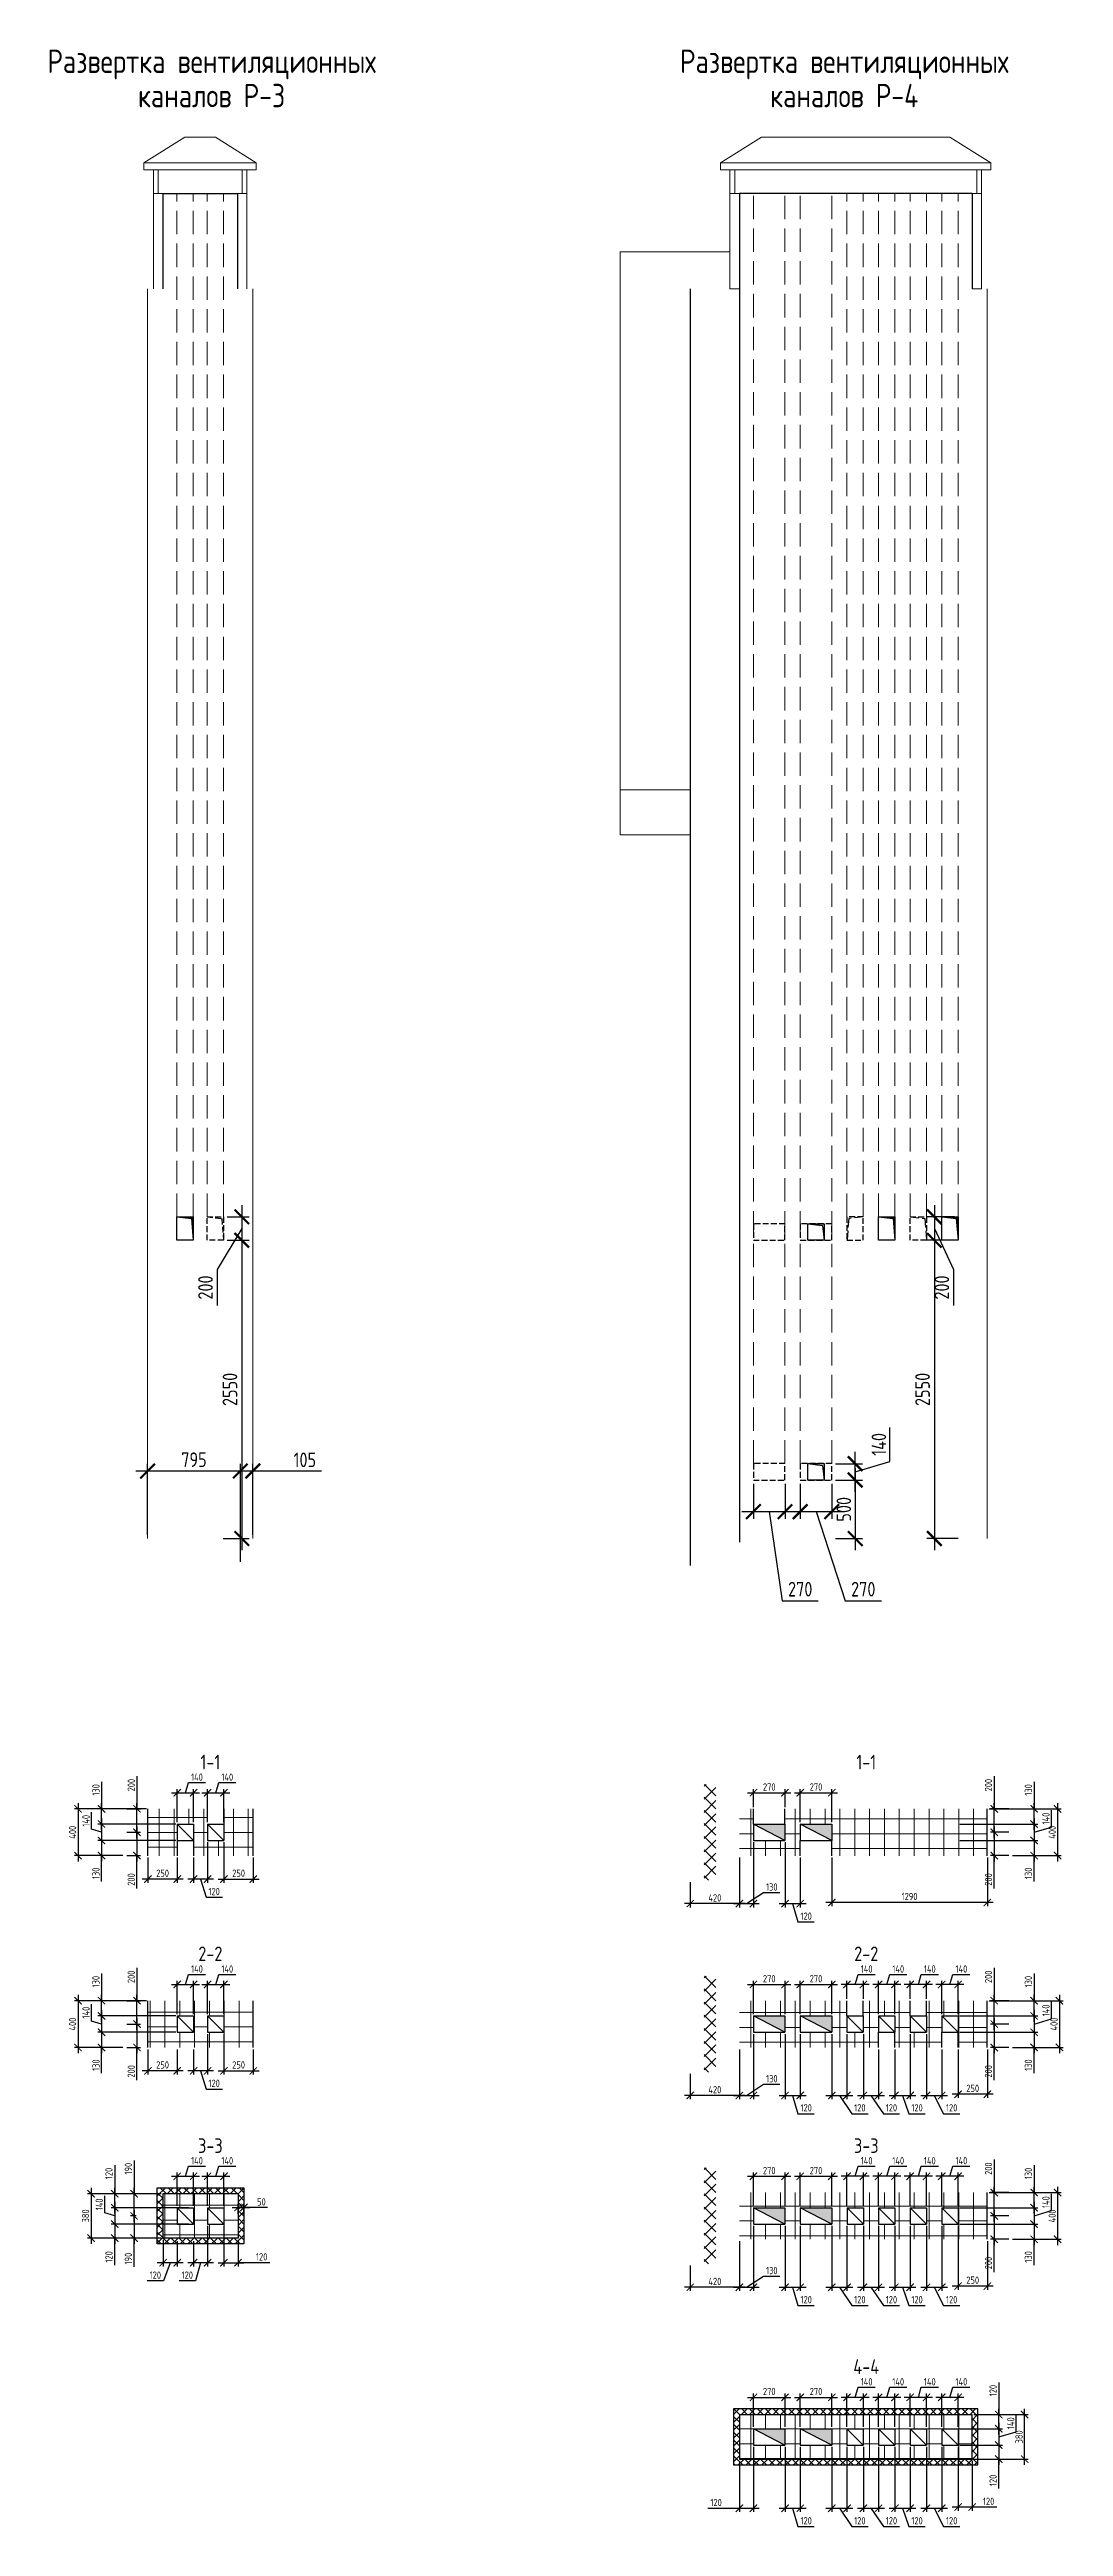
# Model space of a CAD drawing. Header units: millimetres. Extents: x -56498 to 234605, y -296269 to -29969.
# Drawn here: x 164288 to 172958, y -289894 to -268718 of the extents above; entities that cross this region are included whole.
import ezdxf
from ezdxf.enums import TextEntityAlignment as Align

# ---------------------------------------------------------------- set-up
doc = ezdxf.new("R2010")
doc.units = ezdxf.units.MM
doc.header["$LTSCALE"] = 100
doc.header["$PDMODE"] = 35
doc.linetypes.add('GOST2.303 4', pattern=[7, 5, -2, 0])
for name, color, linetype, lineweight in [('0.3', 7, 'Continuous', 30), ('Примітки 0.09', 200, 'Continuous', 9), ('Розміри 0.09', 5, 'Continuous', 9), ('Штрихові 0.18', 7, 'GOST2.303 4', 18), ('Штрихування 0.09', 253, 'Continuous', 9)]:
    doc.layers.add(name, color=color, linetype=linetype, lineweight=lineweight)
doc.styles.add('GOST 2.304', font='CS_Gost2304.shx')
doc.dimstyles.new('SPDS', dxfattribs={"dimscale": 100, "dimtxt": 2.5, "dimasz": 2.5, "dimexe": 1.25, "dimexo": 0.625, "dimtad": 1, "dimrnd": 0.001, "dimtxsty": 'GOST 2.304', "dimblk": 'ARCHTICK', "dimcen": 2.5, "dimdle": 2, "dimadec": 0, "dimazin": 2, "dimtfac": 0.75, "dimtmove": 1, "dimatfit": 3, "dimfxl": 0, "dimtolj": 1, "dimarcsym": 0})
pattern_1 = [(90, (682.5, 0), (-127, 8e-15), []), (180, (682.5, 0), (-2e-14, -127), [])]
pattern_2 = [(90, (326621.11, 500), (127, 8e-15), []), (7e-15, (326621.11, 500), (2e-14, -127), [])]

msp = doc.modelspace()

# ---------------------------------------------------------------- texts
at = {"layer": 'Примітки 0.09', "ltscale": 0.4, "style": 'GOST 2.304'}
for s, p in [('Развертка вентиляционных', (165674.133, -268918.435)), ('Развертка вентиляционных', (171083.409, -268918.435)), ('каналов Р-3', (165674.133, -269211.911)), ('каналов Р-4', (171083.409, -269211.911))]:
    msp.add_text(s, height=200, dxfattribs=at).set_placement(p, align=Align.CENTER)
at = {"layer": 'Примітки 0.09', "ltscale": 0.25, "style": 'GOST 2.304'}
for s, p in [('1-1', (165663.447, -283421.43)), ('1-1', (171271.861, -283421.43)), ('2-2', (165663.447, -285060.994)), ('2-2', (171271.861, -285060.994)), ('3-3', (165663.447, -286700.557)), ('3-3', (171271.861, -286700.557)), ('4-4', (171271.861, -288590.121))]:
    msp.add_text(s, height=125, dxfattribs=at).set_placement(p, align=Align.CENTER)

# ---------------------------------------------------------------- blocks, each defined once
blk = doc.blocks.new('_ArchTick')
at = {"color": 0, "linetype": 'ByBlock', "const_width": 0.15}
blk.add_lwpolyline([(-0.5, -0.5), (0.5, 0.5)], dxfattribs=at)
blk = doc.blocks.new('*D626')
at = {"layer": 'Defpoints', "color": 0, "transparency": 16777216}
for p in [(165920, -280871), (166026, -281448), (165920, -281678)]:
    blk.add_point(p, dxfattribs=at)
at = {"layer": 'Розміри 0.09', "color": 0, "lineweight": -2, "transparency": 16777216}
for p, q in [((166126, -280871), (165820, -280871)), ((165920, -281647), (165920, -280808)), ((166026, -281417), (166026, -280808)), ((166613, -280871), (166026, -280871))]:
    blk.add_line(p, q, dxfattribs=at)
at = {"layer": 'Розміри 0.09', "color": 0, "lineweight": -2, "transparency": 16777216, "xscale": 125, "yscale": 125, "zscale": 125, "rotation": 180}
blk.add_blockref('_ArchTick', (165920, -280871), dxfattribs=at)
at = {"layer": 'Розміри 0.09', "color": 0, "lineweight": -2, "transparency": 16777216, "xscale": 125, "yscale": 125, "zscale": 125}
blk.add_blockref('_ArchTick', (166026, -280871), dxfattribs=at)
at = {"layer": 'Розміри 0.09', "color": 0, "transparency": 16777216, "insert": (166471, -280775), "char_height": 125, "attachment_point": 5, "style": 'GOST 2.304'}
blk.add_mtext('\\A1;105', dxfattribs=at)
blk = doc.blocks.new('*D627')
at = {"layer": 'Defpoints', "color": 0, "transparency": 16777216}
for p in [(165126, -280871), (165126, -281448), (165920, -281678)]:
    blk.add_point(p, dxfattribs=at)
at = {"layer": 'Розміри 0.09', "color": 0, "lineweight": -2, "transparency": 16777216}
for p, q in [((166020, -280871), (165026, -280871)), ((165126, -281417), (165126, -280808)), ((165920, -281647), (165920, -280808))]:
    blk.add_line(p, q, dxfattribs=at)
at = {"layer": 'Розміри 0.09', "color": 0, "lineweight": -2, "transparency": 16777216, "xscale": 125, "yscale": 125, "zscale": 125, "rotation": 180}
blk.add_blockref('_ArchTick', (165126, -280871), dxfattribs=at)
at = {"layer": 'Розміри 0.09', "color": 0, "lineweight": -2, "transparency": 16777216, "xscale": 125, "yscale": 125, "zscale": 125}
blk.add_blockref('_ArchTick', (165920, -280871), dxfattribs=at)
at = {"layer": 'Розміри 0.09', "color": 0, "transparency": 16777216, "insert": (165523, -280774), "char_height": 125, "attachment_point": 5, "style": 'GOST 2.304'}
blk.add_mtext('\\A1;795', dxfattribs=at)
blk = doc.blocks.new('*D632')
at = {"layer": 'Defpoints', "color": 0, "transparency": 16777216}
for p in [(165776, -278898), (165743, -281448), (165932, -281448)]:
    blk.add_point(p, dxfattribs=at)
at = {"layer": 'Розміри 0.09', "color": 0, "lineweight": -2, "transparency": 16777216}
for p, q in [((165932, -278798), (165932, -281548)), ((165807, -278898), (165995, -278898)), ((165774, -281448), (165995, -281448))]:
    blk.add_line(p, q, dxfattribs=at)
at = {"layer": 'Розміри 0.09', "color": 0, "lineweight": -2, "transparency": 16777216, "xscale": 125, "yscale": 125, "zscale": 125}
for p, rotation in [((165932, -278898), 90), ((165932, -281448), 270)]:
    blk.add_blockref('_ArchTick', p, dxfattribs=dict(at, rotation=rotation))
at = {"layer": 'Розміри 0.09', "color": 0, "transparency": 16777216, "insert": (165831, -280173), "char_height": 125, "attachment_point": 5, "rotation": 90, "style": 'GOST 2.304'}
blk.add_mtext('\\A1;2550', dxfattribs=at)
blk = doc.blocks.new('*D633')
at = {"layer": 'Defpoints', "color": 0, "transparency": 16777216}
for p in [(165776, -278698), (165776, -278898), (165932, -278898)]:
    blk.add_point(p, dxfattribs=at)
at = {"layer": 'Розміри 0.09', "color": 0, "lineweight": -2, "transparency": 16777216}
for p, q in [((165932, -278598), (165932, -278998)), ((165932, -278798), (165721, -279149)), ((165807, -278698), (165995, -278698)), ((165807, -278898), (165995, -278898)), ((165721, -279149), (165721, -279455))]:
    blk.add_line(p, q, dxfattribs=at)
at = {"layer": 'Розміри 0.09', "color": 0, "lineweight": -2, "transparency": 16777216, "xscale": 125, "yscale": 125, "zscale": 125}
for p, rotation in [((165932, -278698), 90), ((165932, -278898), 270)]:
    blk.add_blockref('_ArchTick', p, dxfattribs=dict(at, rotation=rotation))
at = {"layer": 'Розміри 0.09', "color": 0, "transparency": 16777216, "insert": (165622, -279302), "char_height": 125, "attachment_point": 5, "rotation": 90, "style": 'GOST 2.304'}
blk.add_mtext('\\A1;200', dxfattribs=at)
blk = doc.blocks.new('*D654')
at = {"layer": 'Defpoints', "color": 0, "transparency": 16777216}
for p in [(165780, -283621), (165640, -283889), (165780, -283889)]:
    blk.add_point(p, dxfattribs=at)
at = {"layer": 'Розміри 0.09', "color": 0, "lineweight": -2, "transparency": 16777216}
for p, q in [((165710, -283621), (165736, -283535)), ((165736, -283535), (165881, -283535)), ((165590, -283621), (165830, -283621)), ((165640, -283874), (165640, -283590)), ((165780, -283874), (165780, -283590))]:
    blk.add_line(p, q, dxfattribs=at)
at = {"layer": 'Розміри 0.09', "color": 0, "lineweight": -2, "transparency": 16777216, "xscale": 62.5, "yscale": 62.5, "zscale": 62.5, "rotation": 180}
blk.add_blockref('_ArchTick', (165640, -283621), dxfattribs=at)
at = {"layer": 'Розміри 0.09', "color": 0, "lineweight": -2, "transparency": 16777216, "xscale": 62.5, "yscale": 62.5, "zscale": 62.5}
blk.add_blockref('_ArchTick', (165780, -283621), dxfattribs=at)
at = {"layer": 'Розміри 0.09', "color": 0, "transparency": 16777216, "insert": (165808, -283488), "char_height": 62.5, "attachment_point": 5, "style": 'GOST 2.304'}
blk.add_mtext('\\A1;140', dxfattribs=at)
blk = doc.blocks.new('*D655')
at = {"layer": 'Defpoints', "color": 0, "transparency": 16777216}
for p in [(165520, -283621), (165380, -283889), (165520, -283889)]:
    blk.add_point(p, dxfattribs=at)
at = {"layer": 'Розміри 0.09', "color": 0, "lineweight": -2, "transparency": 16777216}
for p, q in [((165450, -283621), (165476, -283535)), ((165476, -283535), (165621, -283535)), ((165330, -283621), (165570, -283621)), ((165380, -283874), (165380, -283590)), ((165520, -283874), (165520, -283590))]:
    blk.add_line(p, q, dxfattribs=at)
at = {"layer": 'Розміри 0.09', "color": 0, "lineweight": -2, "transparency": 16777216, "xscale": 62.5, "yscale": 62.5, "zscale": 62.5, "rotation": 180}
blk.add_blockref('_ArchTick', (165380, -283621), dxfattribs=at)
at = {"layer": 'Розміри 0.09', "color": 0, "lineweight": -2, "transparency": 16777216, "xscale": 62.5, "yscale": 62.5, "zscale": 62.5}
blk.add_blockref('_ArchTick', (165520, -283621), dxfattribs=at)
at = {"layer": 'Розміри 0.09', "color": 0, "transparency": 16777216, "insert": (165549, -283488), "char_height": 62.5, "attachment_point": 5, "style": 'GOST 2.304'}
blk.add_mtext('\\A1;140', dxfattribs=at)
blk = doc.blocks.new('*D656')
at = {"layer": 'Defpoints', "color": 0, "transparency": 16777216}
for p in [(165780, -284029), (166030, -284159), (166030, -284359)]:
    blk.add_point(p, dxfattribs=at)
at = {"layer": 'Розміри 0.09', "color": 0, "lineweight": -2, "transparency": 16777216}
for p, q in [((165780, -284045), (165780, -284391)), ((166030, -284175), (166030, -284391)), ((165730, -284359), (166080, -284359))]:
    blk.add_line(p, q, dxfattribs=at)
at = {"layer": 'Розміри 0.09', "color": 0, "lineweight": -2, "transparency": 16777216, "xscale": 62.5, "yscale": 62.5, "zscale": 62.5, "rotation": 180}
blk.add_blockref('_ArchTick', (165780, -284359), dxfattribs=at)
at = {"layer": 'Розміри 0.09', "color": 0, "lineweight": -2, "transparency": 16777216, "xscale": 62.5, "yscale": 62.5, "zscale": 62.5}
blk.add_blockref('_ArchTick', (166030, -284359), dxfattribs=at)
at = {"layer": 'Розміри 0.09', "color": 0, "transparency": 16777216, "insert": (165905, -284309), "char_height": 62.5, "attachment_point": 5, "style": 'GOST 2.304'}
blk.add_mtext('\\A1;250', dxfattribs=at)
blk = doc.blocks.new('*D657')
at = {"layer": 'Defpoints', "color": 0, "transparency": 16777216}
for p in [(165520, -284159), (165640, -284029), (165520, -284359)]:
    blk.add_point(p, dxfattribs=at)
at = {"layer": 'Розміри 0.09', "color": 0, "lineweight": -2, "transparency": 16777216}
for p, q in [((165520, -284175), (165520, -284391)), ((165640, -284045), (165640, -284391)), ((165690, -284359), (165470, -284359)), ((165580, -284359), (165627, -284515)), ((165627, -284515), (165766, -284515))]:
    blk.add_line(p, q, dxfattribs=at)
at = {"layer": 'Розміри 0.09', "color": 0, "lineweight": -2, "transparency": 16777216, "xscale": 62.5, "yscale": 62.5, "zscale": 62.5, "rotation": 180}
blk.add_blockref('_ArchTick', (165520, -284359), dxfattribs=at)
at = {"layer": 'Розміри 0.09', "color": 0, "lineweight": -2, "transparency": 16777216, "xscale": 62.5, "yscale": 62.5, "zscale": 62.5}
blk.add_blockref('_ArchTick', (165640, -284359), dxfattribs=at)
at = {"layer": 'Розміри 0.09', "color": 0, "transparency": 16777216, "insert": (165696, -284466), "char_height": 62.5, "attachment_point": 5, "style": 'GOST 2.304'}
blk.add_mtext('\\A1;120', dxfattribs=at)
blk = doc.blocks.new('*D658')
at = {"layer": 'Defpoints', "color": 0, "transparency": 16777216}
for p in [(165130, -284159), (165380, -284159), (165130, -284359)]:
    blk.add_point(p, dxfattribs=at)
at = {"layer": 'Розміри 0.09', "color": 0, "lineweight": -2, "transparency": 16777216}
for p, q in [((165130, -284175), (165130, -284391)), ((165380, -284175), (165380, -284391)), ((165430, -284359), (165080, -284359))]:
    blk.add_line(p, q, dxfattribs=at)
at = {"layer": 'Розміри 0.09', "color": 0, "lineweight": -2, "transparency": 16777216, "xscale": 62.5, "yscale": 62.5, "zscale": 62.5, "rotation": 180}
blk.add_blockref('_ArchTick', (165130, -284359), dxfattribs=at)
at = {"layer": 'Розміри 0.09', "color": 0, "lineweight": -2, "transparency": 16777216, "xscale": 62.5, "yscale": 62.5, "zscale": 62.5}
blk.add_blockref('_ArchTick', (165380, -284359), dxfattribs=at)
at = {"layer": 'Розміри 0.09', "color": 0, "transparency": 16777216, "insert": (165255, -284309), "char_height": 62.5, "attachment_point": 5, "style": 'GOST 2.304'}
blk.add_mtext('\\A1;250', dxfattribs=at)
blk = doc.blocks.new('*D659')
at = {"layer": 'Defpoints', "color": 0, "transparency": 16777216}
for p in [(164733, -283759), (165133, -283759), (165383, -283889)]:
    blk.add_point(p, dxfattribs=at)
at = {"layer": 'Розміри 0.09', "color": 0, "lineweight": -2, "transparency": 16777216}
for p, q in [((164733, -283527), (164733, -283759)), ((164733, -283939), (164733, -283709)), ((165118, -283759), (164702, -283759)), ((165368, -283889), (164702, -283889))]:
    blk.add_line(p, q, dxfattribs=at)
at = {"layer": 'Розміри 0.09', "color": 0, "lineweight": -2, "transparency": 16777216, "xscale": 62.5, "yscale": 62.5, "zscale": 62.5}
for p, rotation in [((164733, -283759), 90), ((164733, -283889), 270)]:
    blk.add_blockref('_ArchTick', p, dxfattribs=dict(at, rotation=rotation))
at = {"layer": 'Розміри 0.09', "color": 0, "transparency": 16777216, "insert": (164685, -283597), "char_height": 62.5, "attachment_point": 5, "rotation": 90, "style": 'GOST 2.304'}
blk.add_mtext('\\A1;130', dxfattribs=at)
blk = doc.blocks.new('*D660')
at = {"layer": 'Defpoints', "color": 0, "transparency": 16777216}
for p in [(165383, -283889), (164733, -284029), (165383, -284029)]:
    blk.add_point(p, dxfattribs=at)
at = {"layer": 'Розміри 0.09', "color": 0, "lineweight": -2, "transparency": 16777216}
for p, q in [((164647, -283934), (164647, -283788)), ((164733, -283959), (164647, -283934)), ((165368, -283889), (164702, -283889)), ((164733, -283839), (164733, -284079)), ((165368, -284029), (164702, -284029))]:
    blk.add_line(p, q, dxfattribs=at)
at = {"layer": 'Розміри 0.09', "color": 0, "lineweight": -2, "transparency": 16777216, "xscale": 62.5, "yscale": 62.5, "zscale": 62.5}
for p, rotation in [((164733, -283889), 90), ((164733, -284029), 270)]:
    blk.add_blockref('_ArchTick', p, dxfattribs=dict(at, rotation=rotation))
at = {"layer": 'Розміри 0.09', "color": 0, "transparency": 16777216, "insert": (164600, -283861), "char_height": 62.5, "attachment_point": 5, "rotation": 90, "style": 'GOST 2.304'}
blk.add_mtext('\\A1;140', dxfattribs=at)
blk = doc.blocks.new('*D661')
at = {"layer": 'Defpoints', "color": 0, "transparency": 16777216}
for p in [(164733, -284159), (164932, -284159), (165383, -284029)]:
    blk.add_point(p, dxfattribs=at)
at = {"layer": 'Розміри 0.09', "color": 0, "lineweight": -2, "transparency": 16777216}
for p, q in [((165368, -284029), (164702, -284029)), ((164916, -284159), (164702, -284159)), ((164733, -283979), (164733, -284209)), ((164733, -284380), (164733, -284159))]:
    blk.add_line(p, q, dxfattribs=at)
at = {"layer": 'Розміри 0.09', "color": 0, "lineweight": -2, "transparency": 16777216, "xscale": 62.5, "yscale": 62.5, "zscale": 62.5}
for p, rotation in [((164733, -284029), 90), ((164733, -284159), 270)]:
    blk.add_blockref('_ArchTick', p, dxfattribs=dict(at, rotation=rotation))
at = {"layer": 'Розміри 0.09', "color": 0, "transparency": 16777216, "insert": (164685, -284310), "char_height": 62.5, "attachment_point": 5, "rotation": 90, "style": 'GOST 2.304'}
blk.add_mtext('\\A1;130', dxfattribs=at)
blk = doc.blocks.new('*D662')
at = {"layer": 'Defpoints', "color": 0, "transparency": 16777216}
for p in [(164932, -283759), (164932, -283959), (165036, -283759)]:
    blk.add_point(p, dxfattribs=at)
at = {"layer": 'Розміри 0.09', "color": 0, "lineweight": -2, "transparency": 16777216}
for p, q in [((165036, -283479), (165036, -283759)), ((165036, -284009), (165036, -283709)), ((164948, -283759), (165067, -283759)), ((164948, -283959), (165067, -283959))]:
    blk.add_line(p, q, dxfattribs=at)
at = {"layer": 'Розміри 0.09', "color": 0, "lineweight": -2, "transparency": 16777216, "xscale": 62.5, "yscale": 62.5, "zscale": 62.5}
for p, rotation in [((165036, -283759), 90), ((165036, -283959), 270)]:
    blk.add_blockref('_ArchTick', p, dxfattribs=dict(at, rotation=rotation))
at = {"layer": 'Розміри 0.09', "color": 0, "transparency": 16777216, "insert": (164987, -283556), "char_height": 62.5, "attachment_point": 5, "rotation": 90, "style": 'GOST 2.304'}
blk.add_mtext('\\A1;200', dxfattribs=at)
blk = doc.blocks.new('*D663')
at = {"layer": 'Defpoints', "color": 0, "transparency": 16777216}
for p in [(164932, -283959), (164932, -284159), (165036, -284159)]:
    blk.add_point(p, dxfattribs=at)
at = {"layer": 'Розміри 0.09', "color": 0, "lineweight": -2, "transparency": 16777216}
for p, q in [((164948, -283959), (165067, -283959)), ((165036, -283909), (165036, -284209)), ((164948, -284159), (165067, -284159)), ((165036, -284440), (165036, -284159))]:
    blk.add_line(p, q, dxfattribs=at)
at = {"layer": 'Розміри 0.09', "color": 0, "lineweight": -2, "transparency": 16777216, "xscale": 62.5, "yscale": 62.5, "zscale": 62.5}
for p, rotation in [((165036, -283959), 90), ((165036, -284159), 270)]:
    blk.add_blockref('_ArchTick', p, dxfattribs=dict(at, rotation=rotation))
at = {"layer": 'Розміри 0.09', "color": 0, "transparency": 16777216, "insert": (164987, -284363), "char_height": 62.5, "attachment_point": 5, "rotation": 90, "style": 'GOST 2.304'}
blk.add_mtext('\\A1;200', dxfattribs=at)
blk = doc.blocks.new('*D664')
at = {"layer": 'Defpoints', "color": 0, "transparency": 16777216}
for p in [(164932, -283759), (164532, -284159), (164932, -284159)]:
    blk.add_point(p, dxfattribs=at)
at = {"layer": 'Розміри 0.09', "color": 0, "lineweight": -2, "transparency": 16777216}
for p, q in [((164532, -283709), (164532, -284209)), ((164916, -283759), (164501, -283759)), ((164916, -284159), (164501, -284159))]:
    blk.add_line(p, q, dxfattribs=at)
at = {"layer": 'Розміри 0.09', "color": 0, "lineweight": -2, "transparency": 16777216, "xscale": 62.5, "yscale": 62.5, "zscale": 62.5}
for p, rotation in [((164532, -283759), 90), ((164532, -284159), 270)]:
    blk.add_blockref('_ArchTick', p, dxfattribs=dict(at, rotation=rotation))
at = {"layer": 'Розміри 0.09', "color": 0, "transparency": 16777216, "insert": (164485, -283959), "char_height": 62.5, "attachment_point": 5, "rotation": 90, "style": 'GOST 2.304'}
blk.add_mtext('\\A1;400', dxfattribs=at)
blk = doc.blocks.new('*D667')
at = {"layer": 'Defpoints', "color": 0, "transparency": 16777216}
for p in [(165780, -285260), (165640, -285529), (165780, -285529)]:
    blk.add_point(p, dxfattribs=at)
at = {"layer": 'Розміри 0.09', "color": 0, "lineweight": -2, "transparency": 16777216}
for p, q in [((165640, -285513), (165640, -285229)), ((165710, -285260), (165736, -285174)), ((165736, -285174), (165881, -285174)), ((165780, -285513), (165780, -285229)), ((165590, -285260), (165830, -285260))]:
    blk.add_line(p, q, dxfattribs=at)
at = {"layer": 'Розміри 0.09', "color": 0, "lineweight": -2, "transparency": 16777216, "xscale": 62.5, "yscale": 62.5, "zscale": 62.5, "rotation": 180}
blk.add_blockref('_ArchTick', (165640, -285260), dxfattribs=at)
at = {"layer": 'Розміри 0.09', "color": 0, "lineweight": -2, "transparency": 16777216, "xscale": 62.5, "yscale": 62.5, "zscale": 62.5}
blk.add_blockref('_ArchTick', (165780, -285260), dxfattribs=at)
at = {"layer": 'Розміри 0.09', "color": 0, "transparency": 16777216, "insert": (165808, -285128), "char_height": 62.5, "attachment_point": 5, "style": 'GOST 2.304'}
blk.add_mtext('\\A1;140', dxfattribs=at)
blk = doc.blocks.new('*D668')
at = {"layer": 'Defpoints', "color": 0, "transparency": 16777216}
for p in [(165520, -285260), (165380, -285529), (165520, -285529)]:
    blk.add_point(p, dxfattribs=at)
at = {"layer": 'Розміри 0.09', "color": 0, "lineweight": -2, "transparency": 16777216}
for p, q in [((165380, -285513), (165380, -285229)), ((165450, -285260), (165476, -285174)), ((165476, -285174), (165621, -285174)), ((165520, -285513), (165520, -285229)), ((165330, -285260), (165570, -285260))]:
    blk.add_line(p, q, dxfattribs=at)
at = {"layer": 'Розміри 0.09', "color": 0, "lineweight": -2, "transparency": 16777216, "xscale": 62.5, "yscale": 62.5, "zscale": 62.5, "rotation": 180}
blk.add_blockref('_ArchTick', (165380, -285260), dxfattribs=at)
at = {"layer": 'Розміри 0.09', "color": 0, "lineweight": -2, "transparency": 16777216, "xscale": 62.5, "yscale": 62.5, "zscale": 62.5}
blk.add_blockref('_ArchTick', (165520, -285260), dxfattribs=at)
at = {"layer": 'Розміри 0.09', "color": 0, "transparency": 16777216, "insert": (165549, -285128), "char_height": 62.5, "attachment_point": 5, "style": 'GOST 2.304'}
blk.add_mtext('\\A1;140', dxfattribs=at)
blk = doc.blocks.new('*D669')
at = {"layer": 'Defpoints', "color": 0, "transparency": 16777216}
for p in [(165780, -285669), (166030, -285799), (166030, -285999)]:
    blk.add_point(p, dxfattribs=at)
at = {"layer": 'Розміри 0.09', "color": 0, "lineweight": -2, "transparency": 16777216}
for p, q in [((165780, -285685), (165780, -286030)), ((166030, -285815), (166030, -286030)), ((165730, -285999), (166080, -285999))]:
    blk.add_line(p, q, dxfattribs=at)
at = {"layer": 'Розміри 0.09', "color": 0, "lineweight": -2, "transparency": 16777216, "xscale": 62.5, "yscale": 62.5, "zscale": 62.5, "rotation": 180}
blk.add_blockref('_ArchTick', (165780, -285999), dxfattribs=at)
at = {"layer": 'Розміри 0.09', "color": 0, "lineweight": -2, "transparency": 16777216, "xscale": 62.5, "yscale": 62.5, "zscale": 62.5}
blk.add_blockref('_ArchTick', (166030, -285999), dxfattribs=at)
at = {"layer": 'Розміри 0.09', "color": 0, "transparency": 16777216, "insert": (165905, -285948), "char_height": 62.5, "attachment_point": 5, "style": 'GOST 2.304'}
blk.add_mtext('\\A1;250', dxfattribs=at)
blk = doc.blocks.new('*D666')
at = {"layer": 'Defpoints', "color": 0, "transparency": 16777216}
for p in [(165520, -285799), (165640, -285669), (165520, -285999)]:
    blk.add_point(p, dxfattribs=at)
at = {"layer": 'Розміри 0.09', "color": 0, "lineweight": -2, "transparency": 16777216}
for p, q in [((165520, -285815), (165520, -286030)), ((165640, -285685), (165640, -286030)), ((165690, -285999), (165470, -285999)), ((165580, -285999), (165627, -286155)), ((165627, -286155), (165766, -286155))]:
    blk.add_line(p, q, dxfattribs=at)
at = {"layer": 'Розміри 0.09', "color": 0, "lineweight": -2, "transparency": 16777216, "xscale": 62.5, "yscale": 62.5, "zscale": 62.5, "rotation": 180}
blk.add_blockref('_ArchTick', (165520, -285999), dxfattribs=at)
at = {"layer": 'Розміри 0.09', "color": 0, "lineweight": -2, "transparency": 16777216, "xscale": 62.5, "yscale": 62.5, "zscale": 62.5}
blk.add_blockref('_ArchTick', (165640, -285999), dxfattribs=at)
at = {"layer": 'Розміри 0.09', "color": 0, "transparency": 16777216, "insert": (165696, -286105), "char_height": 62.5, "attachment_point": 5, "style": 'GOST 2.304'}
blk.add_mtext('\\A1;120', dxfattribs=at)
blk = doc.blocks.new('*D665')
at = {"layer": 'Defpoints', "color": 0, "transparency": 16777216}
for p in [(165130, -285799), (165380, -285799), (165130, -285999)]:
    blk.add_point(p, dxfattribs=at)
at = {"layer": 'Розміри 0.09', "color": 0, "lineweight": -2, "transparency": 16777216}
for p, q in [((165130, -285815), (165130, -286030)), ((165380, -285815), (165380, -286030)), ((165430, -285999), (165080, -285999))]:
    blk.add_line(p, q, dxfattribs=at)
at = {"layer": 'Розміри 0.09', "color": 0, "lineweight": -2, "transparency": 16777216, "xscale": 62.5, "yscale": 62.5, "zscale": 62.5, "rotation": 180}
blk.add_blockref('_ArchTick', (165130, -285999), dxfattribs=at)
at = {"layer": 'Розміри 0.09', "color": 0, "lineweight": -2, "transparency": 16777216, "xscale": 62.5, "yscale": 62.5, "zscale": 62.5}
blk.add_blockref('_ArchTick', (165380, -285999), dxfattribs=at)
at = {"layer": 'Розміри 0.09', "color": 0, "transparency": 16777216, "insert": (165255, -285948), "char_height": 62.5, "attachment_point": 5, "style": 'GOST 2.304'}
blk.add_mtext('\\A1;250', dxfattribs=at)
blk = doc.blocks.new('*D670')
at = {"layer": 'Defpoints', "color": 0, "transparency": 16777216}
for p in [(164733, -285399), (165133, -285399), (165383, -285529)]:
    blk.add_point(p, dxfattribs=at)
at = {"layer": 'Розміри 0.09', "color": 0, "lineweight": -2, "transparency": 16777216}
for p, q in [((164733, -285167), (164733, -285399)), ((165118, -285399), (164702, -285399)), ((164733, -285579), (164733, -285349)), ((165368, -285529), (164702, -285529))]:
    blk.add_line(p, q, dxfattribs=at)
at = {"layer": 'Розміри 0.09', "color": 0, "lineweight": -2, "transparency": 16777216, "xscale": 62.5, "yscale": 62.5, "zscale": 62.5}
for p, rotation in [((164733, -285399), 90), ((164733, -285529), 270)]:
    blk.add_blockref('_ArchTick', p, dxfattribs=dict(at, rotation=rotation))
at = {"layer": 'Розміри 0.09', "color": 0, "transparency": 16777216, "insert": (164685, -285236), "char_height": 62.5, "attachment_point": 5, "rotation": 90, "style": 'GOST 2.304'}
blk.add_mtext('\\A1;130', dxfattribs=at)
blk = doc.blocks.new('*D671')
at = {"layer": 'Defpoints', "color": 0, "transparency": 16777216}
for p in [(165383, -285529), (164733, -285669), (165383, -285669)]:
    blk.add_point(p, dxfattribs=at)
at = {"layer": 'Розміри 0.09', "color": 0, "lineweight": -2, "transparency": 16777216}
for p, q in [((164647, -285573), (164647, -285428)), ((164733, -285599), (164647, -285573)), ((165368, -285529), (164702, -285529)), ((164733, -285479), (164733, -285719)), ((165368, -285669), (164702, -285669))]:
    blk.add_line(p, q, dxfattribs=at)
at = {"layer": 'Розміри 0.09', "color": 0, "lineweight": -2, "transparency": 16777216, "xscale": 62.5, "yscale": 62.5, "zscale": 62.5}
for p, rotation in [((164733, -285529), 90), ((164733, -285669), 270)]:
    blk.add_blockref('_ArchTick', p, dxfattribs=dict(at, rotation=rotation))
at = {"layer": 'Розміри 0.09', "color": 0, "transparency": 16777216, "insert": (164600, -285501), "char_height": 62.5, "attachment_point": 5, "rotation": 90, "style": 'GOST 2.304'}
blk.add_mtext('\\A1;140', dxfattribs=at)
blk = doc.blocks.new('*D672')
at = {"layer": 'Defpoints', "color": 0, "transparency": 16777216}
for p in [(164733, -285799), (164932, -285799), (165383, -285669)]:
    blk.add_point(p, dxfattribs=at)
at = {"layer": 'Розміри 0.09', "color": 0, "lineweight": -2, "transparency": 16777216}
for p, q in [((164733, -285619), (164733, -285849)), ((165368, -285669), (164702, -285669)), ((164916, -285799), (164702, -285799)), ((164733, -286019), (164733, -285799))]:
    blk.add_line(p, q, dxfattribs=at)
at = {"layer": 'Розміри 0.09', "color": 0, "lineweight": -2, "transparency": 16777216, "xscale": 62.5, "yscale": 62.5, "zscale": 62.5}
for p, rotation in [((164733, -285669), 90), ((164733, -285799), 270)]:
    blk.add_blockref('_ArchTick', p, dxfattribs=dict(at, rotation=rotation))
at = {"layer": 'Розміри 0.09', "color": 0, "transparency": 16777216, "insert": (164685, -285950), "char_height": 62.5, "attachment_point": 5, "rotation": 90, "style": 'GOST 2.304'}
blk.add_mtext('\\A1;130', dxfattribs=at)
blk = doc.blocks.new('*D673')
at = {"layer": 'Defpoints', "color": 0, "transparency": 16777216}
for p in [(164932, -285399), (165036, -285399), (164932, -285599)]:
    blk.add_point(p, dxfattribs=at)
at = {"layer": 'Розміри 0.09', "color": 0, "lineweight": -2, "transparency": 16777216}
for p, q in [((165036, -285119), (165036, -285399)), ((164948, -285399), (165067, -285399)), ((165036, -285649), (165036, -285349)), ((164948, -285599), (165067, -285599))]:
    blk.add_line(p, q, dxfattribs=at)
at = {"layer": 'Розміри 0.09', "color": 0, "lineweight": -2, "transparency": 16777216, "xscale": 62.5, "yscale": 62.5, "zscale": 62.5}
for p, rotation in [((165036, -285399), 90), ((165036, -285599), 270)]:
    blk.add_blockref('_ArchTick', p, dxfattribs=dict(at, rotation=rotation))
at = {"layer": 'Розміри 0.09', "color": 0, "transparency": 16777216, "insert": (164987, -285195), "char_height": 62.5, "attachment_point": 5, "rotation": 90, "style": 'GOST 2.304'}
blk.add_mtext('\\A1;200', dxfattribs=at)
blk = doc.blocks.new('*D674')
at = {"layer": 'Defpoints', "color": 0, "transparency": 16777216}
for p in [(164932, -285599), (164932, -285799), (165036, -285799)]:
    blk.add_point(p, dxfattribs=at)
at = {"layer": 'Розміри 0.09', "color": 0, "lineweight": -2, "transparency": 16777216}
for p, q in [((164948, -285599), (165067, -285599)), ((165036, -285549), (165036, -285849)), ((164948, -285799), (165067, -285799)), ((165036, -286079), (165036, -285799))]:
    blk.add_line(p, q, dxfattribs=at)
at = {"layer": 'Розміри 0.09', "color": 0, "lineweight": -2, "transparency": 16777216, "xscale": 62.5, "yscale": 62.5, "zscale": 62.5}
for p, rotation in [((165036, -285599), 90), ((165036, -285799), 270)]:
    blk.add_blockref('_ArchTick', p, dxfattribs=dict(at, rotation=rotation))
at = {"layer": 'Розміри 0.09', "color": 0, "transparency": 16777216, "insert": (164987, -286003), "char_height": 62.5, "attachment_point": 5, "rotation": 90, "style": 'GOST 2.304'}
blk.add_mtext('\\A1;200', dxfattribs=at)
blk = doc.blocks.new('*D675')
at = {"layer": 'Defpoints', "color": 0, "transparency": 16777216}
for p in [(164932, -285399), (164532, -285799), (164932, -285799)]:
    blk.add_point(p, dxfattribs=at)
at = {"layer": 'Розміри 0.09', "color": 0, "lineweight": -2, "transparency": 16777216}
for p, q in [((164916, -285399), (164501, -285399)), ((164532, -285349), (164532, -285849)), ((164916, -285799), (164501, -285799))]:
    blk.add_line(p, q, dxfattribs=at)
at = {"layer": 'Розміри 0.09', "color": 0, "lineweight": -2, "transparency": 16777216, "xscale": 62.5, "yscale": 62.5, "zscale": 62.5}
for p, rotation in [((164532, -285399), 90), ((164532, -285799), 270)]:
    blk.add_blockref('_ArchTick', p, dxfattribs=dict(at, rotation=rotation))
at = {"layer": 'Розміри 0.09', "color": 0, "transparency": 16777216, "insert": (164485, -285599), "char_height": 62.5, "attachment_point": 5, "rotation": 90, "style": 'GOST 2.304'}
blk.add_mtext('\\A1;400', dxfattribs=at)
blk = doc.blocks.new('*D678')
at = {"layer": 'Defpoints', "color": 0, "transparency": 16777216}
for p in [(165780, -286900), (165640, -287169), (165780, -287169)]:
    blk.add_point(p, dxfattribs=at)
at = {"layer": 'Розміри 0.09', "color": 0, "lineweight": -2, "transparency": 16777216}
for p, q in [((165590, -286900), (165830, -286900)), ((165640, -287153), (165640, -286869)), ((165710, -286900), (165736, -286814)), ((165736, -286814), (165881, -286814)), ((165780, -287153), (165780, -286869))]:
    blk.add_line(p, q, dxfattribs=at)
at = {"layer": 'Розміри 0.09', "color": 0, "lineweight": -2, "transparency": 16777216, "xscale": 62.5, "yscale": 62.5, "zscale": 62.5, "rotation": 180}
blk.add_blockref('_ArchTick', (165640, -286900), dxfattribs=at)
at = {"layer": 'Розміри 0.09', "color": 0, "lineweight": -2, "transparency": 16777216, "xscale": 62.5, "yscale": 62.5, "zscale": 62.5}
blk.add_blockref('_ArchTick', (165780, -286900), dxfattribs=at)
at = {"layer": 'Розміри 0.09', "color": 0, "transparency": 16777216, "insert": (165808, -286767), "char_height": 62.5, "attachment_point": 5, "style": 'GOST 2.304'}
blk.add_mtext('\\A1;140', dxfattribs=at)
blk = doc.blocks.new('*D679')
at = {"layer": 'Defpoints', "color": 0, "transparency": 16777216}
for p in [(165520, -286900), (165380, -287169), (165520, -287169)]:
    blk.add_point(p, dxfattribs=at)
at = {"layer": 'Розміри 0.09', "color": 0, "lineweight": -2, "transparency": 16777216}
for p, q in [((165330, -286900), (165570, -286900)), ((165380, -287153), (165380, -286869)), ((165450, -286900), (165476, -286814)), ((165476, -286814), (165621, -286814)), ((165520, -287153), (165520, -286869))]:
    blk.add_line(p, q, dxfattribs=at)
at = {"layer": 'Розміри 0.09', "color": 0, "lineweight": -2, "transparency": 16777216, "xscale": 62.5, "yscale": 62.5, "zscale": 62.5, "rotation": 180}
blk.add_blockref('_ArchTick', (165380, -286900), dxfattribs=at)
at = {"layer": 'Розміри 0.09', "color": 0, "lineweight": -2, "transparency": 16777216, "xscale": 62.5, "yscale": 62.5, "zscale": 62.5}
blk.add_blockref('_ArchTick', (165520, -286900), dxfattribs=at)
at = {"layer": 'Розміри 0.09', "color": 0, "transparency": 16777216, "insert": (165549, -286767), "char_height": 62.5, "attachment_point": 5, "style": 'GOST 2.304'}
blk.add_mtext('\\A1;140', dxfattribs=at)
blk = doc.blocks.new('*D680')
at = {"layer": 'Defpoints', "color": 0, "transparency": 16777216}
for p in [(165780, -287309), (165900, -287429), (165900, -287639)]:
    blk.add_point(p, dxfattribs=at)
at = {"layer": 'Розміри 0.09', "color": 0, "lineweight": -2, "transparency": 16777216}
for p, q in [((165780, -287324), (165780, -287670)), ((165900, -287444), (165900, -287670)), ((165730, -287639), (165950, -287639)), ((166172, -287639), (165900, -287639))]:
    blk.add_line(p, q, dxfattribs=at)
at = {"layer": 'Розміри 0.09', "color": 0, "lineweight": -2, "transparency": 16777216, "xscale": 62.5, "yscale": 62.5, "zscale": 62.5, "rotation": 180}
blk.add_blockref('_ArchTick', (165780, -287639), dxfattribs=at)
at = {"layer": 'Розміри 0.09', "color": 0, "lineweight": -2, "transparency": 16777216, "xscale": 62.5, "yscale": 62.5, "zscale": 62.5}
blk.add_blockref('_ArchTick', (165900, -287639), dxfattribs=at)
at = {"layer": 'Розміри 0.09', "color": 0, "transparency": 16777216, "insert": (166102, -287589), "char_height": 62.5, "attachment_point": 5, "style": 'GOST 2.304'}
blk.add_mtext('\\A1;120', dxfattribs=at)
blk = doc.blocks.new('*D677')
at = {"layer": 'Defpoints', "color": 0, "transparency": 16777216}
for p in [(165640, -287309), (165520, -287439), (165520, -287639)]:
    blk.add_point(p, dxfattribs=at)
at = {"layer": 'Розміри 0.09', "color": 0, "lineweight": -2, "transparency": 16777216}
for p, q in [((165640, -287324), (165640, -287670)), ((165520, -287454), (165520, -287670)), ((165690, -287639), (165470, -287639)), ((165580, -287639), (165536, -287794)), ((165536, -287794), (165396, -287794))]:
    blk.add_line(p, q, dxfattribs=at)
at = {"layer": 'Розміри 0.09', "color": 0, "lineweight": -2, "transparency": 16777216, "xscale": 62.5, "yscale": 62.5, "zscale": 62.5, "rotation": 180}
blk.add_blockref('_ArchTick', (165520, -287639), dxfattribs=at)
at = {"layer": 'Розміри 0.09', "color": 0, "lineweight": -2, "transparency": 16777216, "xscale": 62.5, "yscale": 62.5, "zscale": 62.5}
blk.add_blockref('_ArchTick', (165640, -287639), dxfattribs=at)
at = {"layer": 'Розміри 0.09', "color": 0, "transparency": 16777216, "insert": (165466, -287745), "char_height": 62.5, "attachment_point": 5, "style": 'GOST 2.304'}
blk.add_mtext('\\A1;120', dxfattribs=at)
blk = doc.blocks.new('*D676')
at = {"layer": 'Defpoints', "color": 0, "transparency": 16777216}
for p in [(165260, -287429), (165380, -287439), (165260, -287639)]:
    blk.add_point(p, dxfattribs=at)
at = {"layer": 'Розміри 0.09', "color": 0, "lineweight": -2, "transparency": 16777216}
for p, q in [((165260, -287444), (165260, -287670)), ((165380, -287454), (165380, -287670)), ((165430, -287639), (165210, -287639)), ((165320, -287639), (165262, -287794)), ((165262, -287794), (165123, -287794))]:
    blk.add_line(p, q, dxfattribs=at)
at = {"layer": 'Розміри 0.09', "color": 0, "lineweight": -2, "transparency": 16777216, "xscale": 62.5, "yscale": 62.5, "zscale": 62.5, "rotation": 180}
blk.add_blockref('_ArchTick', (165260, -287639), dxfattribs=at)
at = {"layer": 'Розміри 0.09', "color": 0, "lineweight": -2, "transparency": 16777216, "xscale": 62.5, "yscale": 62.5, "zscale": 62.5}
blk.add_blockref('_ArchTick', (165380, -287639), dxfattribs=at)
at = {"layer": 'Розміри 0.09', "color": 0, "transparency": 16777216, "insert": (165193, -287745), "char_height": 62.5, "attachment_point": 5, "style": 'GOST 2.304'}
blk.add_mtext('\\A1;120', dxfattribs=at)
blk = doc.blocks.new('*D681')
at = {"layer": 'Defpoints', "color": 0, "transparency": 16777216}
for p in [(164846, -287049), (165260, -287049), (165496, -287169)]:
    blk.add_point(p, dxfattribs=at)
at = {"layer": 'Розміри 0.09', "color": 0, "lineweight": -2, "transparency": 16777216}
for p, q in [((164846, -286806), (164846, -287049)), ((165244, -287049), (164814, -287049)), ((164846, -287219), (164846, -286999)), ((165480, -287169), (164814, -287169))]:
    blk.add_line(p, q, dxfattribs=at)
at = {"layer": 'Розміри 0.09', "color": 0, "lineweight": -2, "transparency": 16777216, "xscale": 62.5, "yscale": 62.5, "zscale": 62.5}
for p, rotation in [((164846, -287049), 90), ((164846, -287169), 270)]:
    blk.add_blockref('_ArchTick', p, dxfattribs=dict(at, rotation=rotation))
at = {"layer": 'Розміри 0.09', "color": 0, "transparency": 16777216, "insert": (164796, -286876), "char_height": 62.5, "attachment_point": 5, "rotation": 90, "style": 'GOST 2.304'}
blk.add_mtext('\\A1;120', dxfattribs=at)
blk = doc.blocks.new('*D682')
at = {"layer": 'Defpoints', "color": 0, "transparency": 16777216}
for p in [(164846, -287309), (165496, -287169), (165496, -287309)]:
    blk.add_point(p, dxfattribs=at)
at = {"layer": 'Розміри 0.09', "color": 0, "lineweight": -2, "transparency": 16777216}
for p, q in [((164760, -287213), (164760, -287067)), ((164846, -287119), (164846, -287359)), ((164846, -287239), (164760, -287213)), ((165480, -287169), (164814, -287169)), ((165480, -287309), (164814, -287309))]:
    blk.add_line(p, q, dxfattribs=at)
at = {"layer": 'Розміри 0.09', "color": 0, "lineweight": -2, "transparency": 16777216, "xscale": 62.5, "yscale": 62.5, "zscale": 62.5}
for p, rotation in [((164846, -287169), 90), ((164846, -287309), 270)]:
    blk.add_blockref('_ArchTick', p, dxfattribs=dict(at, rotation=rotation))
at = {"layer": 'Розміри 0.09', "color": 0, "transparency": 16777216, "insert": (164713, -287140), "char_height": 62.5, "attachment_point": 5, "rotation": 90, "style": 'GOST 2.304'}
blk.add_mtext('\\A1;140', dxfattribs=at)
blk = doc.blocks.new('*D683')
at = {"layer": 'Defpoints', "color": 0, "transparency": 16777216}
for p in [(165496, -287309), (164846, -287429), (165260, -287429)]:
    blk.add_point(p, dxfattribs=at)
at = {"layer": 'Розміри 0.09', "color": 0, "lineweight": -2, "transparency": 16777216}
for p, q in [((165480, -287309), (164814, -287309)), ((164846, -287259), (164846, -287479)), ((165244, -287429), (164814, -287429)), ((164846, -287659), (164846, -287429))]:
    blk.add_line(p, q, dxfattribs=at)
at = {"layer": 'Розміри 0.09', "color": 0, "lineweight": -2, "transparency": 16777216, "xscale": 62.5, "yscale": 62.5, "zscale": 62.5}
for p, rotation in [((164846, -287309), 90), ((164846, -287429), 270)]:
    blk.add_blockref('_ArchTick', p, dxfattribs=dict(at, rotation=rotation))
at = {"layer": 'Розміри 0.09', "color": 0, "transparency": 16777216, "insert": (164796, -287589), "char_height": 62.5, "attachment_point": 5, "rotation": 90, "style": 'GOST 2.304'}
blk.add_mtext('\\A1;120', dxfattribs=at)
blk = doc.blocks.new('*D684')
at = {"layer": 'Defpoints', "color": 0, "transparency": 16777216}
for p in [(165011, -287049), (165260, -287049), (165044, -287239)]:
    blk.add_point(p, dxfattribs=at)
at = {"layer": 'Розміри 0.09', "color": 0, "lineweight": -2, "transparency": 16777216}
for p, q in [((165011, -286765), (165011, -287049)), ((165244, -287049), (164980, -287049)), ((165011, -287289), (165011, -286999)), ((165029, -287239), (164980, -287239))]:
    blk.add_line(p, q, dxfattribs=at)
at = {"layer": 'Розміри 0.09', "color": 0, "lineweight": -2, "transparency": 16777216, "xscale": 62.5, "yscale": 62.5, "zscale": 62.5}
for p, rotation in [((165011, -287049), 90), ((165011, -287239), 270)]:
    blk.add_blockref('_ArchTick', p, dxfattribs=dict(at, rotation=rotation))
at = {"layer": 'Розміри 0.09', "color": 0, "transparency": 16777216, "insert": (164962, -286835), "char_height": 62.5, "attachment_point": 5, "rotation": 90, "style": 'GOST 2.304'}
blk.add_mtext('\\A1;190', dxfattribs=at)
blk = doc.blocks.new('*D685')
at = {"layer": 'Defpoints', "color": 0, "transparency": 16777216}
for p in [(165044, -287239), (165011, -287429), (165260, -287429)]:
    blk.add_point(p, dxfattribs=at)
at = {"layer": 'Розміри 0.09', "color": 0, "lineweight": -2, "transparency": 16777216}
for p, q in [((165029, -287239), (164980, -287239)), ((165011, -287189), (165011, -287479)), ((165244, -287429), (164980, -287429)), ((165011, -287673), (165011, -287429))]:
    blk.add_line(p, q, dxfattribs=at)
at = {"layer": 'Розміри 0.09', "color": 0, "lineweight": -2, "transparency": 16777216, "xscale": 62.5, "yscale": 62.5, "zscale": 62.5}
for p, rotation in [((165011, -287239), 90), ((165011, -287429), 270)]:
    blk.add_blockref('_ArchTick', p, dxfattribs=dict(at, rotation=rotation))
at = {"layer": 'Розміри 0.09', "color": 0, "transparency": 16777216, "insert": (164962, -287604), "char_height": 62.5, "attachment_point": 5, "rotation": 90, "style": 'GOST 2.304'}
blk.add_mtext('\\A1;190', dxfattribs=at)
blk = doc.blocks.new('*D686')
at = {"layer": 'Defpoints', "color": 0, "transparency": 16777216}
for p in [(165260, -287049), (164644, -287429), (165260, -287429)]:
    blk.add_point(p, dxfattribs=at)
at = {"layer": 'Розміри 0.09', "color": 0, "lineweight": -2, "transparency": 16777216}
for p, q in [((165244, -287049), (164613, -287049)), ((164644, -286999), (164644, -287479)), ((165244, -287429), (164613, -287429))]:
    blk.add_line(p, q, dxfattribs=at)
at = {"layer": 'Розміри 0.09', "color": 0, "lineweight": -2, "transparency": 16777216, "xscale": 62.5, "yscale": 62.5, "zscale": 62.5}
for p, rotation in [((164644, -287049), 90), ((164644, -287429), 270)]:
    blk.add_blockref('_ArchTick', p, dxfattribs=dict(at, rotation=rotation))
at = {"layer": 'Розміри 0.09', "color": 0, "transparency": 16777216, "insert": (164596, -287239), "char_height": 62.5, "attachment_point": 5, "rotation": 90, "style": 'GOST 2.304'}
blk.add_mtext('\\A1;380', dxfattribs=at)
blk = doc.blocks.new('*D687')
at = {"layer": 'Defpoints', "color": 0, "transparency": 16777216}
for p in [(165900, -287239), (165950, -287167), (165950, -287239)]:
    blk.add_point(p, dxfattribs=at)
at = {"layer": 'Розміри 0.09', "color": 0, "lineweight": -2, "transparency": 16777216}
for p, q in [((165900, -287223), (165900, -287136)), ((165950, -287223), (165950, -287136)), ((165850, -287167), (166000, -287167)), ((166153, -287167), (165950, -287167))]:
    blk.add_line(p, q, dxfattribs=at)
at = {"layer": 'Розміри 0.09', "color": 0, "lineweight": -2, "transparency": 16777216, "xscale": 62.5, "yscale": 62.5, "zscale": 62.5, "rotation": 180}
blk.add_blockref('_ArchTick', (165900, -287167), dxfattribs=at)
at = {"layer": 'Розміри 0.09', "color": 0, "lineweight": -2, "transparency": 16777216, "xscale": 62.5, "yscale": 62.5, "zscale": 62.5}
blk.add_blockref('_ArchTick', (165950, -287167), dxfattribs=at)
at = {"layer": 'Розміри 0.09', "color": 0, "transparency": 16777216, "insert": (166100, -287119), "char_height": 62.5, "attachment_point": 5, "style": 'GOST 2.304'}
blk.add_mtext('\\A1;50', dxfattribs=at)
blk = doc.blocks.new('*D756')
at = {"layer": 'Defpoints', "color": 0, "transparency": 16777216}
for p in [(170307, -280948), (170577, -280948), (170577, -281218)]:
    blk.add_point(p, dxfattribs=at)
at = {"layer": 'Розміри 0.09', "color": 0, "lineweight": -2, "transparency": 16777216}
for p, q in [((170307, -280979), (170307, -281280)), ((170577, -280979), (170577, -281280)), ((170207, -281218), (170677, -281218)), ((170442, -281218), (170552, -281980)), ((170552, -281980), (170861, -281980))]:
    blk.add_line(p, q, dxfattribs=at)
at = {"layer": 'Розміри 0.09', "color": 0, "lineweight": -2, "transparency": 16777216, "xscale": 125, "yscale": 125, "zscale": 125, "rotation": 180}
blk.add_blockref('_ArchTick', (170307, -281218), dxfattribs=at)
at = {"layer": 'Розміри 0.09', "color": 0, "lineweight": -2, "transparency": 16777216, "xscale": 125, "yscale": 125, "zscale": 125}
blk.add_blockref('_ArchTick', (170577, -281218), dxfattribs=at)
at = {"layer": 'Розміри 0.09', "color": 0, "transparency": 16777216, "insert": (170707, -281881), "char_height": 125, "attachment_point": 5, "style": 'GOST 2.304'}
blk.add_mtext('\\A1;270', dxfattribs=at)
blk = doc.blocks.new('*D757')
at = {"layer": 'Defpoints', "color": 0, "transparency": 16777216}
for p in [(170977, -280948), (170977, -281448), (171177, -281448)]:
    blk.add_point(p, dxfattribs=at)
at = {"layer": 'Розміри 0.09', "color": 0, "lineweight": -2, "transparency": 16777216}
for p, q in [((171008, -280948), (171239, -280948)), ((171177, -280848), (171177, -281548)), ((171008, -281448), (171239, -281448))]:
    blk.add_line(p, q, dxfattribs=at)
at = {"layer": 'Розміри 0.09', "color": 0, "lineweight": -2, "transparency": 16777216, "xscale": 125, "yscale": 125, "zscale": 125}
for p, rotation in [((171177, -280948), 90), ((171177, -281448), 270)]:
    blk.add_blockref('_ArchTick', p, dxfattribs=dict(at, rotation=rotation))
at = {"layer": 'Розміри 0.09', "color": 0, "transparency": 16777216, "insert": (171080, -281198), "char_height": 125, "attachment_point": 5, "rotation": 90, "style": 'GOST 2.304'}
blk.add_mtext('\\A1;500', dxfattribs=at)
blk = doc.blocks.new('*D758')
at = {"layer": 'Defpoints', "color": 0, "transparency": 16777216}
for p in [(170977, -280808), (170977, -280948), (171177, -280808)]:
    blk.add_point(p, dxfattribs=at)
at = {"layer": 'Розміри 0.09', "color": 0, "lineweight": -2, "transparency": 16777216}
for p, q in [((171473, -280789), (171473, -280498)), ((171177, -281048), (171177, -280708)), ((171008, -280808), (171239, -280808)), ((171008, -280948), (171239, -280948)), ((171177, -280878), (171473, -280789))]:
    blk.add_line(p, q, dxfattribs=at)
at = {"layer": 'Розміри 0.09', "color": 0, "lineweight": -2, "transparency": 16777216, "xscale": 125, "yscale": 125, "zscale": 125}
for p, rotation in [((171177, -280808), 90), ((171177, -280948), 270)]:
    blk.add_blockref('_ArchTick', p, dxfattribs=dict(at, rotation=rotation))
at = {"layer": 'Розміри 0.09', "color": 0, "transparency": 16777216, "insert": (171380, -280643), "char_height": 125, "attachment_point": 5, "rotation": 90, "style": 'GOST 2.304'}
blk.add_mtext('\\A1;140', dxfattribs=at)
blk = doc.blocks.new('*D759')
at = {"layer": 'Defpoints', "color": 0, "transparency": 16777216}
for p in [(170707, -280948), (170977, -280948), (170977, -281218)]:
    blk.add_point(p, dxfattribs=at)
at = {"layer": 'Розміри 0.09', "color": 0, "lineweight": -2, "transparency": 16777216}
for p, q in [((170707, -280979), (170707, -281280)), ((170977, -280979), (170977, -281280)), ((170607, -281218), (171077, -281218)), ((170842, -281218), (171091, -281980)), ((171091, -281980), (171401, -281980))]:
    blk.add_line(p, q, dxfattribs=at)
at = {"layer": 'Розміри 0.09', "color": 0, "lineweight": -2, "transparency": 16777216, "xscale": 125, "yscale": 125, "zscale": 125, "rotation": 180}
blk.add_blockref('_ArchTick', (170707, -281218), dxfattribs=at)
at = {"layer": 'Розміри 0.09', "color": 0, "lineweight": -2, "transparency": 16777216, "xscale": 125, "yscale": 125, "zscale": 125}
blk.add_blockref('_ArchTick', (170977, -281218), dxfattribs=at)
at = {"layer": 'Розміри 0.09', "color": 0, "transparency": 16777216, "insert": (171246, -281881), "char_height": 125, "attachment_point": 5, "style": 'GOST 2.304'}
blk.add_mtext('\\A1;270', dxfattribs=at)
blk = doc.blocks.new('*D760')
at = {"layer": 'Defpoints', "color": 0, "transparency": 16777216}
for p in [(172057, -278898), (171854, -281448), (172089, -281448)]:
    blk.add_point(p, dxfattribs=at)
at = {"layer": 'Розміри 0.09', "color": 0, "lineweight": -2, "transparency": 16777216}
for p, q in [((171854, -278798), (171854, -281548)), ((172025, -278898), (171791, -278898)), ((172058, -281448), (171791, -281448))]:
    blk.add_line(p, q, dxfattribs=at)
at = {"layer": 'Розміри 0.09', "color": 0, "lineweight": -2, "transparency": 16777216, "xscale": 125, "yscale": 125, "zscale": 125}
for p, rotation in [((171854, -278898), 90), ((171854, -281448), 270)]:
    blk.add_blockref('_ArchTick', p, dxfattribs=dict(at, rotation=rotation))
at = {"layer": 'Розміри 0.09', "color": 0, "transparency": 16777216, "insert": (171753, -280173), "char_height": 125, "attachment_point": 5, "rotation": 90, "style": 'GOST 2.304'}
blk.add_mtext('\\A1;2550', dxfattribs=at)
blk = doc.blocks.new('*D761')
at = {"layer": 'Defpoints', "color": 0, "transparency": 16777216}
for p in [(172057, -278698), (171854, -278898), (172057, -278898)]:
    blk.add_point(p, dxfattribs=at)
at = {"layer": 'Розміри 0.09', "color": 0, "lineweight": -2, "transparency": 16777216}
for p, q in [((171854, -278598), (171854, -278998)), ((172025, -278698), (171791, -278698)), ((171854, -278798), (172017, -279149)), ((172025, -278898), (171791, -278898)), ((172017, -279149), (172017, -279455))]:
    blk.add_line(p, q, dxfattribs=at)
at = {"layer": 'Розміри 0.09', "color": 0, "lineweight": -2, "transparency": 16777216, "xscale": 125, "yscale": 125, "zscale": 125}
for p, rotation in [((171854, -278698), 90), ((171854, -278898), 270)]:
    blk.add_blockref('_ArchTick', p, dxfattribs=dict(at, rotation=rotation))
at = {"layer": 'Розміри 0.09', "color": 0, "transparency": 16777216, "insert": (171918, -279302), "char_height": 125, "attachment_point": 5, "rotation": 90, "style": 'GOST 2.304'}
blk.add_mtext('\\A1;200', dxfattribs=at)
blk = doc.blocks.new('*D752')
at = {"layer": 'Defpoints', "color": 0, "transparency": 16777216}
for p in [(170187, -284159), (170307, -284029), (170307, -284569)]:
    blk.add_point(p, dxfattribs=at)
at = {"layer": 'Розміри 0.09', "color": 0, "lineweight": -2, "transparency": 16777216}
for p, q in [((170187, -284175), (170187, -284601)), ((170307, -284045), (170307, -284601)), ((170137, -284569), (170357, -284569)), ((170247, -284569), (170394, -284475)), ((170394, -284475), (170533, -284475))]:
    blk.add_line(p, q, dxfattribs=at)
at = {"layer": 'Розміри 0.09', "color": 0, "lineweight": -2, "transparency": 16777216, "xscale": 62.5, "yscale": 62.5, "zscale": 62.5, "rotation": 180}
blk.add_blockref('_ArchTick', (170187, -284569), dxfattribs=at)
at = {"layer": 'Розміри 0.09', "color": 0, "lineweight": -2, "transparency": 16777216, "xscale": 62.5, "yscale": 62.5, "zscale": 62.5}
blk.add_blockref('_ArchTick', (170307, -284569), dxfattribs=at)
at = {"layer": 'Розміри 0.09', "color": 0, "transparency": 16777216, "insert": (170464, -284427), "char_height": 62.5, "attachment_point": 5, "style": 'GOST 2.304'}
blk.add_mtext('\\A1;130', dxfattribs=at)
blk = doc.blocks.new('*D753')
at = {"layer": 'Defpoints', "color": 0, "transparency": 16777216}
for p in [(169767, -284369), (170187, -284369), (169767, -284569)]:
    blk.add_point(p, dxfattribs=at)
at = {"layer": 'Розміри 0.09', "color": 0, "lineweight": -2, "transparency": 16777216}
for p, q in [((169767, -284385), (169767, -284601)), ((170187, -284385), (170187, -284601)), ((170237, -284569), (169717, -284569))]:
    blk.add_line(p, q, dxfattribs=at)
at = {"layer": 'Розміри 0.09', "color": 0, "lineweight": -2, "transparency": 16777216, "xscale": 62.5, "yscale": 62.5, "zscale": 62.5, "rotation": 180}
blk.add_blockref('_ArchTick', (169767, -284569), dxfattribs=at)
at = {"layer": 'Розміри 0.09', "color": 0, "lineweight": -2, "transparency": 16777216, "xscale": 62.5, "yscale": 62.5, "zscale": 62.5}
blk.add_blockref('_ArchTick', (170187, -284569), dxfattribs=at)
at = {"layer": 'Розміри 0.09', "color": 0, "transparency": 16777216, "insert": (169977, -284520), "char_height": 62.5, "attachment_point": 5, "style": 'GOST 2.304'}
blk.add_mtext('\\A1;420', dxfattribs=at)
blk = doc.blocks.new('*D754')
at = {"layer": 'Defpoints', "color": 0, "transparency": 16777216}
for p in [(170577, -283621), (170307, -283759), (170577, -283759)]:
    blk.add_point(p, dxfattribs=at)
at = {"layer": 'Розміри 0.09', "color": 0, "lineweight": -2, "transparency": 16777216}
for p, q in [((170257, -283621), (170627, -283621)), ((170307, -283744), (170307, -283590)), ((170577, -283744), (170577, -283590))]:
    blk.add_line(p, q, dxfattribs=at)
at = {"layer": 'Розміри 0.09', "color": 0, "lineweight": -2, "transparency": 16777216, "xscale": 62.5, "yscale": 62.5, "zscale": 62.5, "rotation": 180}
blk.add_blockref('_ArchTick', (170307, -283621), dxfattribs=at)
at = {"layer": 'Розміри 0.09', "color": 0, "lineweight": -2, "transparency": 16777216, "xscale": 62.5, "yscale": 62.5, "zscale": 62.5}
blk.add_blockref('_ArchTick', (170577, -283621), dxfattribs=at)
at = {"layer": 'Розміри 0.09', "color": 0, "transparency": 16777216, "insert": (170442, -283572), "char_height": 62.5, "attachment_point": 5, "style": 'GOST 2.304'}
blk.add_mtext('\\A1;270', dxfattribs=at)
blk = doc.blocks.new('*D755')
at = {"layer": 'Defpoints', "color": 0, "transparency": 16777216}
for p in [(170977, -283621), (170707, -283889), (170977, -283889)]:
    blk.add_point(p, dxfattribs=at)
at = {"layer": 'Розміри 0.09', "color": 0, "lineweight": -2, "transparency": 16777216}
for p, q in [((170657, -283621), (171027, -283621)), ((170707, -283874), (170707, -283590)), ((170977, -283874), (170977, -283590))]:
    blk.add_line(p, q, dxfattribs=at)
at = {"layer": 'Розміри 0.09', "color": 0, "lineweight": -2, "transparency": 16777216, "xscale": 62.5, "yscale": 62.5, "zscale": 62.5, "rotation": 180}
blk.add_blockref('_ArchTick', (170707, -283621), dxfattribs=at)
at = {"layer": 'Розміри 0.09', "color": 0, "lineweight": -2, "transparency": 16777216, "xscale": 62.5, "yscale": 62.5, "zscale": 62.5}
blk.add_blockref('_ArchTick', (170977, -283621), dxfattribs=at)
at = {"layer": 'Розміри 0.09', "color": 0, "transparency": 16777216, "insert": (170842, -283572), "char_height": 62.5, "attachment_point": 5, "style": 'GOST 2.304'}
blk.add_mtext('\\A1;270', dxfattribs=at)
blk = doc.blocks.new('*D762')
at = {"layer": 'Defpoints', "color": 0, "transparency": 16777216}
for p in [(170577, -284029), (170707, -284159), (170707, -284569)]:
    blk.add_point(p, dxfattribs=at)
at = {"layer": 'Розміри 0.09', "color": 0, "lineweight": -2, "transparency": 16777216}
for p, q in [((170577, -284045), (170577, -284601)), ((170707, -284175), (170707, -284601)), ((170527, -284569), (170757, -284569)), ((170642, -284569), (170688, -284725)), ((170688, -284725), (170827, -284725))]:
    blk.add_line(p, q, dxfattribs=at)
at = {"layer": 'Розміри 0.09', "color": 0, "lineweight": -2, "transparency": 16777216, "xscale": 62.5, "yscale": 62.5, "zscale": 62.5, "rotation": 180}
blk.add_blockref('_ArchTick', (170577, -284569), dxfattribs=at)
at = {"layer": 'Розміри 0.09', "color": 0, "lineweight": -2, "transparency": 16777216, "xscale": 62.5, "yscale": 62.5, "zscale": 62.5}
blk.add_blockref('_ArchTick', (170707, -284569), dxfattribs=at)
at = {"layer": 'Розміри 0.09', "color": 0, "transparency": 16777216, "insert": (170758, -284676), "char_height": 62.5, "attachment_point": 5, "style": 'GOST 2.304'}
blk.add_mtext('\\A1;120', dxfattribs=at)
blk = doc.blocks.new('*D763')
at = {"layer": 'Defpoints', "color": 0, "transparency": 16777216}
for p in [(170977, -284159), (172307, -284159), (170977, -284559)]:
    blk.add_point(p, dxfattribs=at)
at = {"layer": 'Розміри 0.09', "color": 0, "lineweight": -2, "transparency": 16777216}
for p, q in [((170977, -284175), (170977, -284591)), ((172307, -284175), (172307, -284591)), ((172357, -284559), (170927, -284559))]:
    blk.add_line(p, q, dxfattribs=at)
at = {"layer": 'Розміри 0.09', "color": 0, "lineweight": -2, "transparency": 16777216, "xscale": 62.5, "yscale": 62.5, "zscale": 62.5, "rotation": 180}
blk.add_blockref('_ArchTick', (170977, -284559), dxfattribs=at)
at = {"layer": 'Розміри 0.09', "color": 0, "lineweight": -2, "transparency": 16777216, "xscale": 62.5, "yscale": 62.5, "zscale": 62.5}
blk.add_blockref('_ArchTick', (172307, -284559), dxfattribs=at)
at = {"layer": 'Розміри 0.09', "color": 0, "transparency": 16777216, "insert": (171642, -284508), "char_height": 62.5, "attachment_point": 5, "style": 'GOST 2.304'}
blk.add_mtext('\\A1;1290', dxfattribs=at)
blk = doc.blocks.new('*D709')
at = {"layer": 'Defpoints', "color": 0, "transparency": 16777216}
for p in [(170187, -285799), (170307, -285669), (170307, -286209)]:
    blk.add_point(p, dxfattribs=at)
at = {"layer": 'Розміри 0.09', "color": 0, "lineweight": -2, "transparency": 16777216}
for p, q in [((170187, -285815), (170187, -286240)), ((170307, -285685), (170307, -286240)), ((170137, -286209), (170357, -286209)), ((170247, -286209), (170394, -286114)), ((170394, -286114), (170533, -286114))]:
    blk.add_line(p, q, dxfattribs=at)
at = {"layer": 'Розміри 0.09', "color": 0, "lineweight": -2, "transparency": 16777216, "xscale": 62.5, "yscale": 62.5, "zscale": 62.5, "rotation": 180}
blk.add_blockref('_ArchTick', (170187, -286209), dxfattribs=at)
at = {"layer": 'Розміри 0.09', "color": 0, "lineweight": -2, "transparency": 16777216, "xscale": 62.5, "yscale": 62.5, "zscale": 62.5}
blk.add_blockref('_ArchTick', (170307, -286209), dxfattribs=at)
at = {"layer": 'Розміри 0.09', "color": 0, "transparency": 16777216, "insert": (170464, -286066), "char_height": 62.5, "attachment_point": 5, "style": 'GOST 2.304'}
blk.add_mtext('\\A1;130', dxfattribs=at)
blk = doc.blocks.new('*D710')
at = {"layer": 'Defpoints', "color": 0, "transparency": 16777216}
for p in [(169767, -286009), (170187, -286009), (169767, -286209)]:
    blk.add_point(p, dxfattribs=at)
at = {"layer": 'Розміри 0.09', "color": 0, "lineweight": -2, "transparency": 16777216}
for p, q in [((169767, -286025), (169767, -286240)), ((170187, -286025), (170187, -286240)), ((170237, -286209), (169717, -286209))]:
    blk.add_line(p, q, dxfattribs=at)
at = {"layer": 'Розміри 0.09', "color": 0, "lineweight": -2, "transparency": 16777216, "xscale": 62.5, "yscale": 62.5, "zscale": 62.5, "rotation": 180}
blk.add_blockref('_ArchTick', (169767, -286209), dxfattribs=at)
at = {"layer": 'Розміри 0.09', "color": 0, "lineweight": -2, "transparency": 16777216, "xscale": 62.5, "yscale": 62.5, "zscale": 62.5}
blk.add_blockref('_ArchTick', (170187, -286209), dxfattribs=at)
at = {"layer": 'Розміри 0.09', "color": 0, "transparency": 16777216, "insert": (169977, -286160), "char_height": 62.5, "attachment_point": 5, "style": 'GOST 2.304'}
blk.add_mtext('\\A1;420', dxfattribs=at)
blk = doc.blocks.new('*D711')
at = {"layer": 'Defpoints', "color": 0, "transparency": 16777216}
for p in [(170577, -285260), (170307, -285529), (170577, -285529)]:
    blk.add_point(p, dxfattribs=at)
at = {"layer": 'Розміри 0.09', "color": 0, "lineweight": -2, "transparency": 16777216}
for p, q in [((170307, -285513), (170307, -285229)), ((170577, -285513), (170577, -285229)), ((170257, -285260), (170627, -285260))]:
    blk.add_line(p, q, dxfattribs=at)
at = {"layer": 'Розміри 0.09', "color": 0, "lineweight": -2, "transparency": 16777216, "xscale": 62.5, "yscale": 62.5, "zscale": 62.5, "rotation": 180}
blk.add_blockref('_ArchTick', (170307, -285260), dxfattribs=at)
at = {"layer": 'Розміри 0.09', "color": 0, "lineweight": -2, "transparency": 16777216, "xscale": 62.5, "yscale": 62.5, "zscale": 62.5}
blk.add_blockref('_ArchTick', (170577, -285260), dxfattribs=at)
at = {"layer": 'Розміри 0.09', "color": 0, "transparency": 16777216, "insert": (170442, -285211), "char_height": 62.5, "attachment_point": 5, "style": 'GOST 2.304'}
blk.add_mtext('\\A1;270', dxfattribs=at)
blk = doc.blocks.new('*D712')
at = {"layer": 'Defpoints', "color": 0, "transparency": 16777216}
for p in [(170977, -285260), (170707, -285529), (170977, -285529)]:
    blk.add_point(p, dxfattribs=at)
at = {"layer": 'Розміри 0.09', "color": 0, "lineweight": -2, "transparency": 16777216}
for p, q in [((170707, -285513), (170707, -285229)), ((170977, -285513), (170977, -285229)), ((170657, -285260), (171027, -285260))]:
    blk.add_line(p, q, dxfattribs=at)
at = {"layer": 'Розміри 0.09', "color": 0, "lineweight": -2, "transparency": 16777216, "xscale": 62.5, "yscale": 62.5, "zscale": 62.5, "rotation": 180}
blk.add_blockref('_ArchTick', (170707, -285260), dxfattribs=at)
at = {"layer": 'Розміри 0.09', "color": 0, "lineweight": -2, "transparency": 16777216, "xscale": 62.5, "yscale": 62.5, "zscale": 62.5}
blk.add_blockref('_ArchTick', (170977, -285260), dxfattribs=at)
at = {"layer": 'Розміри 0.09', "color": 0, "transparency": 16777216, "insert": (170842, -285211), "char_height": 62.5, "attachment_point": 5, "style": 'GOST 2.304'}
blk.add_mtext('\\A1;270', dxfattribs=at)
blk = doc.blocks.new('*D713')
at = {"layer": 'Defpoints', "color": 0, "transparency": 16777216}
for p in [(171107, -285260), (171107, -285399), (171247, -285399)]:
    blk.add_point(p, dxfattribs=at)
at = {"layer": 'Розміри 0.09', "color": 0, "lineweight": -2, "transparency": 16777216}
for p, q in [((171107, -285383), (171107, -285229)), ((171177, -285260), (171202, -285174)), ((171202, -285174), (171348, -285174)), ((171247, -285383), (171247, -285229)), ((171297, -285260), (171057, -285260))]:
    blk.add_line(p, q, dxfattribs=at)
at = {"layer": 'Розміри 0.09', "color": 0, "lineweight": -2, "transparency": 16777216, "xscale": 62.5, "yscale": 62.5, "zscale": 62.5, "rotation": 180}
blk.add_blockref('_ArchTick', (171107, -285260), dxfattribs=at)
at = {"layer": 'Розміри 0.09', "color": 0, "lineweight": -2, "transparency": 16777216, "xscale": 62.5, "yscale": 62.5, "zscale": 62.5}
blk.add_blockref('_ArchTick', (171247, -285260), dxfattribs=at)
at = {"layer": 'Розміри 0.09', "color": 0, "transparency": 16777216, "insert": (171275, -285128), "char_height": 62.5, "attachment_point": 5, "style": 'GOST 2.304'}
blk.add_mtext('\\A1;140', dxfattribs=at)
blk = doc.blocks.new('*D714')
at = {"layer": 'Defpoints', "color": 0, "transparency": 16777216}
for p in [(171377, -285260), (171377, -285529), (171517, -285529)]:
    blk.add_point(p, dxfattribs=at)
at = {"layer": 'Розміри 0.09', "color": 0, "lineweight": -2, "transparency": 16777216}
for p, q in [((171377, -285513), (171377, -285229)), ((171447, -285260), (171472, -285174)), ((171472, -285174), (171618, -285174)), ((171517, -285513), (171517, -285229)), ((171567, -285260), (171327, -285260))]:
    blk.add_line(p, q, dxfattribs=at)
at = {"layer": 'Розміри 0.09', "color": 0, "lineweight": -2, "transparency": 16777216, "xscale": 62.5, "yscale": 62.5, "zscale": 62.5, "rotation": 180}
blk.add_blockref('_ArchTick', (171377, -285260), dxfattribs=at)
at = {"layer": 'Розміри 0.09', "color": 0, "lineweight": -2, "transparency": 16777216, "xscale": 62.5, "yscale": 62.5, "zscale": 62.5}
blk.add_blockref('_ArchTick', (171517, -285260), dxfattribs=at)
at = {"layer": 'Розміри 0.09', "color": 0, "transparency": 16777216, "insert": (171545, -285128), "char_height": 62.5, "attachment_point": 5, "style": 'GOST 2.304'}
blk.add_mtext('\\A1;140', dxfattribs=at)
blk = doc.blocks.new('*D715')
at = {"layer": 'Defpoints', "color": 0, "transparency": 16777216}
for p in [(171647, -285260), (171647, -285399), (171787, -285399)]:
    blk.add_point(p, dxfattribs=at)
at = {"layer": 'Розміри 0.09', "color": 0, "lineweight": -2, "transparency": 16777216}
for p, q in [((171647, -285383), (171647, -285229)), ((171717, -285260), (171742, -285174)), ((171742, -285174), (171888, -285174)), ((171787, -285383), (171787, -285229)), ((171837, -285260), (171597, -285260))]:
    blk.add_line(p, q, dxfattribs=at)
at = {"layer": 'Розміри 0.09', "color": 0, "lineweight": -2, "transparency": 16777216, "xscale": 62.5, "yscale": 62.5, "zscale": 62.5, "rotation": 180}
blk.add_blockref('_ArchTick', (171647, -285260), dxfattribs=at)
at = {"layer": 'Розміри 0.09', "color": 0, "lineweight": -2, "transparency": 16777216, "xscale": 62.5, "yscale": 62.5, "zscale": 62.5}
blk.add_blockref('_ArchTick', (171787, -285260), dxfattribs=at)
at = {"layer": 'Розміри 0.09', "color": 0, "transparency": 16777216, "insert": (171815, -285128), "char_height": 62.5, "attachment_point": 5, "style": 'GOST 2.304'}
blk.add_mtext('\\A1;140', dxfattribs=at)
blk = doc.blocks.new('*D716')
at = {"layer": 'Defpoints', "color": 0, "transparency": 16777216}
for p in [(171917, -285260), (171917, -285529), (172057, -285529)]:
    blk.add_point(p, dxfattribs=at)
at = {"layer": 'Розміри 0.09', "color": 0, "lineweight": -2, "transparency": 16777216}
for p, q in [((171917, -285513), (171917, -285229)), ((171987, -285260), (172012, -285174)), ((172012, -285174), (172158, -285174)), ((172057, -285513), (172057, -285229)), ((172107, -285260), (171867, -285260))]:
    blk.add_line(p, q, dxfattribs=at)
at = {"layer": 'Розміри 0.09', "color": 0, "lineweight": -2, "transparency": 16777216, "xscale": 62.5, "yscale": 62.5, "zscale": 62.5, "rotation": 180}
blk.add_blockref('_ArchTick', (171917, -285260), dxfattribs=at)
at = {"layer": 'Розміри 0.09', "color": 0, "lineweight": -2, "transparency": 16777216, "xscale": 62.5, "yscale": 62.5, "zscale": 62.5}
blk.add_blockref('_ArchTick', (172057, -285260), dxfattribs=at)
at = {"layer": 'Розміри 0.09', "color": 0, "transparency": 16777216, "insert": (172085, -285128), "char_height": 62.5, "attachment_point": 5, "style": 'GOST 2.304'}
blk.add_mtext('\\A1;140', dxfattribs=at)
blk = doc.blocks.new('*D717')
at = {"layer": 'Defpoints', "color": 0, "transparency": 16777216}
for p in [(170577, -285669), (170707, -285669), (170707, -286209)]:
    blk.add_point(p, dxfattribs=at)
at = {"layer": 'Розміри 0.09', "color": 0, "lineweight": -2, "transparency": 16777216}
for p, q in [((170577, -285685), (170577, -286240)), ((170707, -285685), (170707, -286240)), ((170527, -286209), (170757, -286209)), ((170642, -286209), (170688, -286365)), ((170688, -286365), (170827, -286365))]:
    blk.add_line(p, q, dxfattribs=at)
at = {"layer": 'Розміри 0.09', "color": 0, "lineweight": -2, "transparency": 16777216, "xscale": 62.5, "yscale": 62.5, "zscale": 62.5, "rotation": 180}
blk.add_blockref('_ArchTick', (170577, -286209), dxfattribs=at)
at = {"layer": 'Розміри 0.09', "color": 0, "lineweight": -2, "transparency": 16777216, "xscale": 62.5, "yscale": 62.5, "zscale": 62.5}
blk.add_blockref('_ArchTick', (170707, -286209), dxfattribs=at)
at = {"layer": 'Розміри 0.09', "color": 0, "transparency": 16777216, "insert": (170758, -286315), "char_height": 62.5, "attachment_point": 5, "style": 'GOST 2.304'}
blk.add_mtext('\\A1;120', dxfattribs=at)
blk = doc.blocks.new('*D718')
at = {"layer": 'Defpoints', "color": 0, "transparency": 16777216}
for p in [(170977, -285669), (171107, -285669), (171107, -286209)]:
    blk.add_point(p, dxfattribs=at)
at = {"layer": 'Розміри 0.09', "color": 0, "lineweight": -2, "transparency": 16777216}
for p, q in [((170977, -285685), (170977, -286240)), ((171107, -285685), (171107, -286240)), ((170927, -286209), (171157, -286209)), ((171042, -286209), (171148, -286365)), ((171148, -286365), (171287, -286365))]:
    blk.add_line(p, q, dxfattribs=at)
at = {"layer": 'Розміри 0.09', "color": 0, "lineweight": -2, "transparency": 16777216, "xscale": 62.5, "yscale": 62.5, "zscale": 62.5, "rotation": 180}
blk.add_blockref('_ArchTick', (170977, -286209), dxfattribs=at)
at = {"layer": 'Розміри 0.09', "color": 0, "lineweight": -2, "transparency": 16777216, "xscale": 62.5, "yscale": 62.5, "zscale": 62.5}
blk.add_blockref('_ArchTick', (171107, -286209), dxfattribs=at)
at = {"layer": 'Розміри 0.09', "color": 0, "transparency": 16777216, "insert": (171217, -286315), "char_height": 62.5, "attachment_point": 5, "style": 'GOST 2.304'}
blk.add_mtext('\\A1;120', dxfattribs=at)
blk = doc.blocks.new('*D719')
at = {"layer": 'Defpoints', "color": 0, "transparency": 16777216}
for p in [(171247, -285669), (171377, -285799), (171377, -286209)]:
    blk.add_point(p, dxfattribs=at)
at = {"layer": 'Розміри 0.09', "color": 0, "lineweight": -2, "transparency": 16777216}
for p, q in [((171247, -285685), (171247, -286240)), ((171377, -285815), (171377, -286240)), ((171197, -286209), (171427, -286209)), ((171312, -286209), (171418, -286365)), ((171418, -286365), (171557, -286365))]:
    blk.add_line(p, q, dxfattribs=at)
at = {"layer": 'Розміри 0.09', "color": 0, "lineweight": -2, "transparency": 16777216, "xscale": 62.5, "yscale": 62.5, "zscale": 62.5, "rotation": 180}
blk.add_blockref('_ArchTick', (171247, -286209), dxfattribs=at)
at = {"layer": 'Розміри 0.09', "color": 0, "lineweight": -2, "transparency": 16777216, "xscale": 62.5, "yscale": 62.5, "zscale": 62.5}
blk.add_blockref('_ArchTick', (171377, -286209), dxfattribs=at)
at = {"layer": 'Розміри 0.09', "color": 0, "transparency": 16777216, "insert": (171487, -286315), "char_height": 62.5, "attachment_point": 5, "style": 'GOST 2.304'}
blk.add_mtext('\\A1;120', dxfattribs=at)
blk = doc.blocks.new('*D720')
at = {"layer": 'Defpoints', "color": 0, "transparency": 16777216}
for p in [(171517, -285799), (171647, -285669), (171647, -286209)]:
    blk.add_point(p, dxfattribs=at)
at = {"layer": 'Розміри 0.09', "color": 0, "lineweight": -2, "transparency": 16777216}
for p, q in [((171517, -285815), (171517, -286240)), ((171647, -285685), (171647, -286240)), ((171467, -286209), (171697, -286209)), ((171582, -286209), (171636, -286365)), ((171636, -286365), (171776, -286365))]:
    blk.add_line(p, q, dxfattribs=at)
at = {"layer": 'Розміри 0.09', "color": 0, "lineweight": -2, "transparency": 16777216, "xscale": 62.5, "yscale": 62.5, "zscale": 62.5, "rotation": 180}
blk.add_blockref('_ArchTick', (171517, -286209), dxfattribs=at)
at = {"layer": 'Розміри 0.09', "color": 0, "lineweight": -2, "transparency": 16777216, "xscale": 62.5, "yscale": 62.5, "zscale": 62.5}
blk.add_blockref('_ArchTick', (171647, -286209), dxfattribs=at)
at = {"layer": 'Розміри 0.09', "color": 0, "transparency": 16777216, "insert": (171706, -286315), "char_height": 62.5, "attachment_point": 5, "style": 'GOST 2.304'}
blk.add_mtext('\\A1;120', dxfattribs=at)
blk = doc.blocks.new('*D721')
at = {"layer": 'Defpoints', "color": 0, "transparency": 16777216}
for p in [(171787, -285669), (171917, -285799), (171917, -286209)]:
    blk.add_point(p, dxfattribs=at)
at = {"layer": 'Розміри 0.09', "color": 0, "lineweight": -2, "transparency": 16777216}
for p, q in [((171787, -285685), (171787, -286240)), ((171917, -285815), (171917, -286240)), ((171737, -286209), (171967, -286209)), ((171852, -286209), (171933, -286365)), ((171933, -286365), (172072, -286365))]:
    blk.add_line(p, q, dxfattribs=at)
at = {"layer": 'Розміри 0.09', "color": 0, "lineweight": -2, "transparency": 16777216, "xscale": 62.5, "yscale": 62.5, "zscale": 62.5, "rotation": 180}
blk.add_blockref('_ArchTick', (171787, -286209), dxfattribs=at)
at = {"layer": 'Розміри 0.09', "color": 0, "lineweight": -2, "transparency": 16777216, "xscale": 62.5, "yscale": 62.5, "zscale": 62.5}
blk.add_blockref('_ArchTick', (171917, -286209), dxfattribs=at)
at = {"layer": 'Розміри 0.09', "color": 0, "transparency": 16777216, "insert": (172002, -286315), "char_height": 62.5, "attachment_point": 5, "style": 'GOST 2.304'}
blk.add_mtext('\\A1;120', dxfattribs=at)
blk = doc.blocks.new('*D722')
at = {"layer": 'Defpoints', "color": 0, "transparency": 16777216}
for p in [(172057, -285799), (172307, -285799), (172057, -286199)]:
    blk.add_point(p, dxfattribs=at)
at = {"layer": 'Розміри 0.09', "color": 0, "lineweight": -2, "transparency": 16777216}
for p, q in [((172057, -285815), (172057, -286230)), ((172307, -285815), (172307, -286230)), ((172357, -286199), (172007, -286199))]:
    blk.add_line(p, q, dxfattribs=at)
at = {"layer": 'Розміри 0.09', "color": 0, "lineweight": -2, "transparency": 16777216, "xscale": 62.5, "yscale": 62.5, "zscale": 62.5, "rotation": 180}
blk.add_blockref('_ArchTick', (172057, -286199), dxfattribs=at)
at = {"layer": 'Розміри 0.09', "color": 0, "lineweight": -2, "transparency": 16777216, "xscale": 62.5, "yscale": 62.5, "zscale": 62.5}
blk.add_blockref('_ArchTick', (172307, -286199), dxfattribs=at)
at = {"layer": 'Розміри 0.09', "color": 0, "transparency": 16777216, "insert": (172182, -286148), "char_height": 62.5, "attachment_point": 5, "style": 'GOST 2.304'}
blk.add_mtext('\\A1;250', dxfattribs=at)
blk = doc.blocks.new('*D723')
at = {"layer": 'Defpoints', "color": 0, "transparency": 16777216}
for p in [(172307, -285399), (172707, -285399), (172057, -285529)]:
    blk.add_point(p, dxfattribs=at)
at = {"layer": 'Розміри 0.09', "color": 0, "lineweight": -2, "transparency": 16777216}
for p, q in [((172707, -285167), (172707, -285399)), ((172322, -285399), (172738, -285399)), ((172707, -285579), (172707, -285349)), ((172072, -285529), (172738, -285529))]:
    blk.add_line(p, q, dxfattribs=at)
at = {"layer": 'Розміри 0.09', "color": 0, "lineweight": -2, "transparency": 16777216, "xscale": 62.5, "yscale": 62.5, "zscale": 62.5}
for p, rotation in [((172707, -285399), 90), ((172707, -285529), 270)]:
    blk.add_blockref('_ArchTick', p, dxfattribs=dict(at, rotation=rotation))
at = {"layer": 'Розміри 0.09', "color": 0, "transparency": 16777216, "insert": (172658, -285236), "char_height": 62.5, "attachment_point": 5, "rotation": 90, "style": 'GOST 2.304'}
blk.add_mtext('\\A1;130', dxfattribs=at)
blk = doc.blocks.new('*D724')
at = {"layer": 'Defpoints', "color": 0, "transparency": 16777216}
for p in [(172057, -285529), (172057, -285669), (172707, -285669)]:
    blk.add_point(p, dxfattribs=at)
at = {"layer": 'Розміри 0.09', "color": 0, "lineweight": -2, "transparency": 16777216}
for p, q in [((172855, -285554), (172855, -285409)), ((172072, -285529), (172738, -285529)), ((172707, -285479), (172707, -285719)), ((172707, -285599), (172855, -285554)), ((172072, -285669), (172738, -285669))]:
    blk.add_line(p, q, dxfattribs=at)
at = {"layer": 'Розміри 0.09', "color": 0, "lineweight": -2, "transparency": 16777216, "xscale": 62.5, "yscale": 62.5, "zscale": 62.5}
for p, rotation in [((172707, -285529), 90), ((172707, -285669), 270)]:
    blk.add_blockref('_ArchTick', p, dxfattribs=dict(at, rotation=rotation))
at = {"layer": 'Розміри 0.09', "color": 0, "transparency": 16777216, "insert": (172808, -285482), "char_height": 62.5, "attachment_point": 5, "rotation": 90, "style": 'GOST 2.304'}
blk.add_mtext('\\A1;140', dxfattribs=at)
blk = doc.blocks.new('*D725')
at = {"layer": 'Defpoints', "color": 0, "transparency": 16777216}
for p in [(172057, -285669), (172508, -285799), (172707, -285799)]:
    blk.add_point(p, dxfattribs=at)
at = {"layer": 'Розміри 0.09', "color": 0, "lineweight": -2, "transparency": 16777216}
for p, q in [((172707, -285619), (172707, -285849)), ((172072, -285669), (172738, -285669)), ((172523, -285799), (172738, -285799)), ((172707, -286019), (172707, -285799))]:
    blk.add_line(p, q, dxfattribs=at)
at = {"layer": 'Розміри 0.09', "color": 0, "lineweight": -2, "transparency": 16777216, "xscale": 62.5, "yscale": 62.5, "zscale": 62.5}
for p, rotation in [((172707, -285669), 90), ((172707, -285799), 270)]:
    blk.add_blockref('_ArchTick', p, dxfattribs=dict(at, rotation=rotation))
at = {"layer": 'Розміри 0.09', "color": 0, "transparency": 16777216, "insert": (172658, -285950), "char_height": 62.5, "attachment_point": 5, "rotation": 90, "style": 'GOST 2.304'}
blk.add_mtext('\\A1;130', dxfattribs=at)
blk = doc.blocks.new('*D726')
at = {"layer": 'Defpoints', "color": 0, "transparency": 16777216}
for p in [(172366, -285399), (172508, -285399), (172508, -285599)]:
    blk.add_point(p, dxfattribs=at)
at = {"layer": 'Розміри 0.09', "color": 0, "lineweight": -2, "transparency": 16777216}
for p, q in [((172366, -285119), (172366, -285399)), ((172492, -285399), (172335, -285399)), ((172366, -285649), (172366, -285349)), ((172492, -285599), (172335, -285599))]:
    blk.add_line(p, q, dxfattribs=at)
at = {"layer": 'Розміри 0.09', "color": 0, "lineweight": -2, "transparency": 16777216, "xscale": 62.5, "yscale": 62.5, "zscale": 62.5}
for p, rotation in [((172366, -285399), 90), ((172366, -285599), 270)]:
    blk.add_blockref('_ArchTick', p, dxfattribs=dict(at, rotation=rotation))
at = {"layer": 'Розміри 0.09', "color": 0, "transparency": 16777216, "insert": (172317, -285195), "char_height": 62.5, "attachment_point": 5, "rotation": 90, "style": 'GOST 2.304'}
blk.add_mtext('\\A1;200', dxfattribs=at)
blk = doc.blocks.new('*D727')
at = {"layer": 'Defpoints', "color": 0, "transparency": 16777216}
for p in [(172508, -285599), (172366, -285799), (172508, -285799)]:
    blk.add_point(p, dxfattribs=at)
at = {"layer": 'Розміри 0.09', "color": 0, "lineweight": -2, "transparency": 16777216}
for p, q in [((172492, -285599), (172335, -285599)), ((172366, -285549), (172366, -285849)), ((172492, -285799), (172335, -285799)), ((172366, -286079), (172366, -285799))]:
    blk.add_line(p, q, dxfattribs=at)
at = {"layer": 'Розміри 0.09', "color": 0, "lineweight": -2, "transparency": 16777216, "xscale": 62.5, "yscale": 62.5, "zscale": 62.5}
for p, rotation in [((172366, -285599), 90), ((172366, -285799), 270)]:
    blk.add_blockref('_ArchTick', p, dxfattribs=dict(at, rotation=rotation))
at = {"layer": 'Розміри 0.09', "color": 0, "transparency": 16777216, "insert": (172317, -286003), "char_height": 62.5, "attachment_point": 5, "rotation": 90, "style": 'GOST 2.304'}
blk.add_mtext('\\A1;200', dxfattribs=at)
blk = doc.blocks.new('*D728')
at = {"layer": 'Defpoints', "color": 0, "transparency": 16777216}
for p in [(172057, -283889), (172307, -283759), (172707, -283759)]:
    blk.add_point(p, dxfattribs=at)
at = {"layer": 'Розміри 0.09', "color": 0, "lineweight": -2, "transparency": 16777216}
for p, q in [((172707, -283527), (172707, -283759)), ((172707, -283939), (172707, -283709)), ((172072, -283889), (172738, -283889)), ((172322, -283759), (172738, -283759))]:
    blk.add_line(p, q, dxfattribs=at)
at = {"layer": 'Розміри 0.09', "color": 0, "lineweight": -2, "transparency": 16777216, "xscale": 62.5, "yscale": 62.5, "zscale": 62.5}
for p, rotation in [((172707, -283759), 90), ((172707, -283889), 270)]:
    blk.add_blockref('_ArchTick', p, dxfattribs=dict(at, rotation=rotation))
at = {"layer": 'Розміри 0.09', "color": 0, "transparency": 16777216, "insert": (172658, -283597), "char_height": 62.5, "attachment_point": 5, "rotation": 90, "style": 'GOST 2.304'}
blk.add_mtext('\\A1;130', dxfattribs=at)
blk = doc.blocks.new('*D729')
at = {"layer": 'Defpoints', "color": 0, "transparency": 16777216}
for p in [(172057, -283889), (172057, -284029), (172707, -284029)]:
    blk.add_point(p, dxfattribs=at)
at = {"layer": 'Розміри 0.09', "color": 0, "lineweight": -2, "transparency": 16777216}
for p, q in [((172072, -283889), (172738, -283889)), ((172707, -283839), (172707, -284079)), ((172707, -283959), (172855, -283915)), ((172855, -283915), (172855, -283770)), ((172072, -284029), (172738, -284029))]:
    blk.add_line(p, q, dxfattribs=at)
at = {"layer": 'Розміри 0.09', "color": 0, "lineweight": -2, "transparency": 16777216, "xscale": 62.5, "yscale": 62.5, "zscale": 62.5}
for p, rotation in [((172707, -283889), 90), ((172707, -284029), 270)]:
    blk.add_blockref('_ArchTick', p, dxfattribs=dict(at, rotation=rotation))
at = {"layer": 'Розміри 0.09', "color": 0, "transparency": 16777216, "insert": (172808, -283842), "char_height": 62.5, "attachment_point": 5, "rotation": 90, "style": 'GOST 2.304'}
blk.add_mtext('\\A1;140', dxfattribs=at)
blk = doc.blocks.new('*D730')
at = {"layer": 'Defpoints', "color": 0, "transparency": 16777216}
for p in [(172057, -284029), (172508, -284159), (172707, -284159)]:
    blk.add_point(p, dxfattribs=at)
at = {"layer": 'Розміри 0.09', "color": 0, "lineweight": -2, "transparency": 16777216}
for p, q in [((172072, -284029), (172738, -284029)), ((172523, -284159), (172738, -284159)), ((172707, -283979), (172707, -284209)), ((172707, -284380), (172707, -284159))]:
    blk.add_line(p, q, dxfattribs=at)
at = {"layer": 'Розміри 0.09', "color": 0, "lineweight": -2, "transparency": 16777216, "xscale": 62.5, "yscale": 62.5, "zscale": 62.5}
for p, rotation in [((172707, -284029), 90), ((172707, -284159), 270)]:
    blk.add_blockref('_ArchTick', p, dxfattribs=dict(at, rotation=rotation))
at = {"layer": 'Розміри 0.09', "color": 0, "transparency": 16777216, "insert": (172658, -284310), "char_height": 62.5, "attachment_point": 5, "rotation": 90, "style": 'GOST 2.304'}
blk.add_mtext('\\A1;130', dxfattribs=at)
blk = doc.blocks.new('*D731')
at = {"layer": 'Defpoints', "color": 0, "transparency": 16777216}
for p in [(172366, -283759), (172508, -283759), (172508, -283959)]:
    blk.add_point(p, dxfattribs=at)
at = {"layer": 'Розміри 0.09', "color": 0, "lineweight": -2, "transparency": 16777216}
for p, q in [((172366, -283479), (172366, -283759)), ((172366, -284009), (172366, -283709)), ((172492, -283759), (172335, -283759)), ((172492, -283959), (172335, -283959))]:
    blk.add_line(p, q, dxfattribs=at)
at = {"layer": 'Розміри 0.09', "color": 0, "lineweight": -2, "transparency": 16777216, "xscale": 62.5, "yscale": 62.5, "zscale": 62.5}
for p, rotation in [((172366, -283759), 90), ((172366, -283959), 270)]:
    blk.add_blockref('_ArchTick', p, dxfattribs=dict(at, rotation=rotation))
at = {"layer": 'Розміри 0.09', "color": 0, "transparency": 16777216, "insert": (172317, -283556), "char_height": 62.5, "attachment_point": 5, "rotation": 90, "style": 'GOST 2.304'}
blk.add_mtext('\\A1;200', dxfattribs=at)
blk = doc.blocks.new('*D732')
at = {"layer": 'Defpoints', "color": 0, "transparency": 16777216}
for p in [(172508, -283959), (172366, -284159), (172508, -284159)]:
    blk.add_point(p, dxfattribs=at)
at = {"layer": 'Розміри 0.09', "color": 0, "lineweight": -2, "transparency": 16777216}
for p, q in [((172492, -283959), (172335, -283959)), ((172366, -283909), (172366, -284209)), ((172492, -284159), (172335, -284159)), ((172366, -284440), (172366, -284159))]:
    blk.add_line(p, q, dxfattribs=at)
at = {"layer": 'Розміри 0.09', "color": 0, "lineweight": -2, "transparency": 16777216, "xscale": 62.5, "yscale": 62.5, "zscale": 62.5}
for p, rotation in [((172366, -283959), 90), ((172366, -284159), 270)]:
    blk.add_blockref('_ArchTick', p, dxfattribs=dict(at, rotation=rotation))
at = {"layer": 'Розміри 0.09', "color": 0, "transparency": 16777216, "insert": (172317, -284363), "char_height": 62.5, "attachment_point": 5, "rotation": 90, "style": 'GOST 2.304'}
blk.add_mtext('\\A1;200', dxfattribs=at)
blk = doc.blocks.new('*D733')
at = {"layer": 'Defpoints', "color": 0, "transparency": 16777216}
for p in [(170307, -287309), (170187, -287439), (170307, -287849)]:
    blk.add_point(p, dxfattribs=at)
at = {"layer": 'Розміри 0.09', "color": 0, "lineweight": -2, "transparency": 16777216}
for p, q in [((170307, -287324), (170307, -287880)), ((170187, -287454), (170187, -287880)), ((170247, -287849), (170394, -287754)), ((170394, -287754), (170533, -287754)), ((170137, -287849), (170357, -287849))]:
    blk.add_line(p, q, dxfattribs=at)
at = {"layer": 'Розміри 0.09', "color": 0, "lineweight": -2, "transparency": 16777216, "xscale": 62.5, "yscale": 62.5, "zscale": 62.5, "rotation": 180}
blk.add_blockref('_ArchTick', (170187, -287849), dxfattribs=at)
at = {"layer": 'Розміри 0.09', "color": 0, "lineweight": -2, "transparency": 16777216, "xscale": 62.5, "yscale": 62.5, "zscale": 62.5}
blk.add_blockref('_ArchTick', (170307, -287849), dxfattribs=at)
at = {"layer": 'Розміри 0.09', "color": 0, "transparency": 16777216, "insert": (170464, -287706), "char_height": 62.5, "attachment_point": 5, "style": 'GOST 2.304'}
blk.add_mtext('\\A1;130', dxfattribs=at)
blk = doc.blocks.new('*D734')
at = {"layer": 'Defpoints', "color": 0, "transparency": 16777216}
for p in [(169767, -287649), (170187, -287649), (169767, -287849)]:
    blk.add_point(p, dxfattribs=at)
at = {"layer": 'Розміри 0.09', "color": 0, "lineweight": -2, "transparency": 16777216}
for p, q in [((169767, -287664), (169767, -287880)), ((170187, -287664), (170187, -287880)), ((170237, -287849), (169717, -287849))]:
    blk.add_line(p, q, dxfattribs=at)
at = {"layer": 'Розміри 0.09', "color": 0, "lineweight": -2, "transparency": 16777216, "xscale": 62.5, "yscale": 62.5, "zscale": 62.5, "rotation": 180}
blk.add_blockref('_ArchTick', (169767, -287849), dxfattribs=at)
at = {"layer": 'Розміри 0.09', "color": 0, "lineweight": -2, "transparency": 16777216, "xscale": 62.5, "yscale": 62.5, "zscale": 62.5}
blk.add_blockref('_ArchTick', (170187, -287849), dxfattribs=at)
at = {"layer": 'Розміри 0.09', "color": 0, "transparency": 16777216, "insert": (169977, -287799), "char_height": 62.5, "attachment_point": 5, "style": 'GOST 2.304'}
blk.add_mtext('\\A1;420', dxfattribs=at)
blk = doc.blocks.new('*D735')
at = {"layer": 'Defpoints', "color": 0, "transparency": 16777216}
for p in [(170577, -286900), (170307, -287169), (170577, -287169)]:
    blk.add_point(p, dxfattribs=at)
at = {"layer": 'Розміри 0.09', "color": 0, "lineweight": -2, "transparency": 16777216}
for p, q in [((170257, -286900), (170627, -286900)), ((170307, -287153), (170307, -286869)), ((170577, -287153), (170577, -286869))]:
    blk.add_line(p, q, dxfattribs=at)
at = {"layer": 'Розміри 0.09', "color": 0, "lineweight": -2, "transparency": 16777216, "xscale": 62.5, "yscale": 62.5, "zscale": 62.5, "rotation": 180}
blk.add_blockref('_ArchTick', (170307, -286900), dxfattribs=at)
at = {"layer": 'Розміри 0.09', "color": 0, "lineweight": -2, "transparency": 16777216, "xscale": 62.5, "yscale": 62.5, "zscale": 62.5}
blk.add_blockref('_ArchTick', (170577, -286900), dxfattribs=at)
at = {"layer": 'Розміри 0.09', "color": 0, "transparency": 16777216, "insert": (170442, -286851), "char_height": 62.5, "attachment_point": 5, "style": 'GOST 2.304'}
blk.add_mtext('\\A1;270', dxfattribs=at)
blk = doc.blocks.new('*D736')
at = {"layer": 'Defpoints', "color": 0, "transparency": 16777216}
for p in [(170977, -286900), (170707, -287169), (170977, -287169)]:
    blk.add_point(p, dxfattribs=at)
at = {"layer": 'Розміри 0.09', "color": 0, "lineweight": -2, "transparency": 16777216}
for p, q in [((170657, -286900), (171027, -286900)), ((170707, -287153), (170707, -286869)), ((170977, -287153), (170977, -286869))]:
    blk.add_line(p, q, dxfattribs=at)
at = {"layer": 'Розміри 0.09', "color": 0, "lineweight": -2, "transparency": 16777216, "xscale": 62.5, "yscale": 62.5, "zscale": 62.5, "rotation": 180}
blk.add_blockref('_ArchTick', (170707, -286900), dxfattribs=at)
at = {"layer": 'Розміри 0.09', "color": 0, "lineweight": -2, "transparency": 16777216, "xscale": 62.5, "yscale": 62.5, "zscale": 62.5}
blk.add_blockref('_ArchTick', (170977, -286900), dxfattribs=at)
at = {"layer": 'Розміри 0.09', "color": 0, "transparency": 16777216, "insert": (170842, -286851), "char_height": 62.5, "attachment_point": 5, "style": 'GOST 2.304'}
blk.add_mtext('\\A1;270', dxfattribs=at)
blk = doc.blocks.new('*D737')
at = {"layer": 'Defpoints', "color": 0, "transparency": 16777216}
for p in [(171107, -286900), (171107, -287169), (171247, -287169)]:
    blk.add_point(p, dxfattribs=at)
at = {"layer": 'Розміри 0.09', "color": 0, "lineweight": -2, "transparency": 16777216}
for p, q in [((171297, -286900), (171057, -286900)), ((171107, -287153), (171107, -286869)), ((171177, -286900), (171202, -286814)), ((171202, -286814), (171348, -286814)), ((171247, -287153), (171247, -286869))]:
    blk.add_line(p, q, dxfattribs=at)
at = {"layer": 'Розміри 0.09', "color": 0, "lineweight": -2, "transparency": 16777216, "xscale": 62.5, "yscale": 62.5, "zscale": 62.5, "rotation": 180}
blk.add_blockref('_ArchTick', (171107, -286900), dxfattribs=at)
at = {"layer": 'Розміри 0.09', "color": 0, "lineweight": -2, "transparency": 16777216, "xscale": 62.5, "yscale": 62.5, "zscale": 62.5}
blk.add_blockref('_ArchTick', (171247, -286900), dxfattribs=at)
at = {"layer": 'Розміри 0.09', "color": 0, "transparency": 16777216, "insert": (171275, -286767), "char_height": 62.5, "attachment_point": 5, "style": 'GOST 2.304'}
blk.add_mtext('\\A1;140', dxfattribs=at)
blk = doc.blocks.new('*D738')
at = {"layer": 'Defpoints', "color": 0, "transparency": 16777216}
for p in [(171377, -286900), (171377, -287169), (171517, -287169)]:
    blk.add_point(p, dxfattribs=at)
at = {"layer": 'Розміри 0.09', "color": 0, "lineweight": -2, "transparency": 16777216}
for p, q in [((171567, -286900), (171327, -286900)), ((171377, -287153), (171377, -286869)), ((171447, -286900), (171472, -286814)), ((171472, -286814), (171618, -286814)), ((171517, -287153), (171517, -286869))]:
    blk.add_line(p, q, dxfattribs=at)
at = {"layer": 'Розміри 0.09', "color": 0, "lineweight": -2, "transparency": 16777216, "xscale": 62.5, "yscale": 62.5, "zscale": 62.5, "rotation": 180}
blk.add_blockref('_ArchTick', (171377, -286900), dxfattribs=at)
at = {"layer": 'Розміри 0.09', "color": 0, "lineweight": -2, "transparency": 16777216, "xscale": 62.5, "yscale": 62.5, "zscale": 62.5}
blk.add_blockref('_ArchTick', (171517, -286900), dxfattribs=at)
at = {"layer": 'Розміри 0.09', "color": 0, "transparency": 16777216, "insert": (171545, -286767), "char_height": 62.5, "attachment_point": 5, "style": 'GOST 2.304'}
blk.add_mtext('\\A1;140', dxfattribs=at)
blk = doc.blocks.new('*D739')
at = {"layer": 'Defpoints', "color": 0, "transparency": 16777216}
for p in [(171647, -286900), (171647, -287169), (171787, -287169)]:
    blk.add_point(p, dxfattribs=at)
at = {"layer": 'Розміри 0.09', "color": 0, "lineweight": -2, "transparency": 16777216}
for p, q in [((171837, -286900), (171597, -286900)), ((171647, -287153), (171647, -286869)), ((171717, -286900), (171742, -286814)), ((171742, -286814), (171888, -286814)), ((171787, -287153), (171787, -286869))]:
    blk.add_line(p, q, dxfattribs=at)
at = {"layer": 'Розміри 0.09', "color": 0, "lineweight": -2, "transparency": 16777216, "xscale": 62.5, "yscale": 62.5, "zscale": 62.5, "rotation": 180}
blk.add_blockref('_ArchTick', (171647, -286900), dxfattribs=at)
at = {"layer": 'Розміри 0.09', "color": 0, "lineweight": -2, "transparency": 16777216, "xscale": 62.5, "yscale": 62.5, "zscale": 62.5}
blk.add_blockref('_ArchTick', (171787, -286900), dxfattribs=at)
at = {"layer": 'Розміри 0.09', "color": 0, "transparency": 16777216, "insert": (171815, -286767), "char_height": 62.5, "attachment_point": 5, "style": 'GOST 2.304'}
blk.add_mtext('\\A1;140', dxfattribs=at)
blk = doc.blocks.new('*D740')
at = {"layer": 'Defpoints', "color": 0, "transparency": 16777216}
for p in [(171917, -286900), (171917, -287169), (172057, -287169)]:
    blk.add_point(p, dxfattribs=at)
at = {"layer": 'Розміри 0.09', "color": 0, "lineweight": -2, "transparency": 16777216}
for p, q in [((172107, -286900), (171867, -286900)), ((171917, -287153), (171917, -286869)), ((171987, -286900), (172012, -286814)), ((172012, -286814), (172158, -286814)), ((172057, -287153), (172057, -286869))]:
    blk.add_line(p, q, dxfattribs=at)
at = {"layer": 'Розміри 0.09', "color": 0, "lineweight": -2, "transparency": 16777216, "xscale": 62.5, "yscale": 62.5, "zscale": 62.5, "rotation": 180}
blk.add_blockref('_ArchTick', (171917, -286900), dxfattribs=at)
at = {"layer": 'Розміри 0.09', "color": 0, "lineweight": -2, "transparency": 16777216, "xscale": 62.5, "yscale": 62.5, "zscale": 62.5}
blk.add_blockref('_ArchTick', (172057, -286900), dxfattribs=at)
at = {"layer": 'Розміри 0.09', "color": 0, "transparency": 16777216, "insert": (172085, -286767), "char_height": 62.5, "attachment_point": 5, "style": 'GOST 2.304'}
blk.add_mtext('\\A1;140', dxfattribs=at)
blk = doc.blocks.new('*D741')
at = {"layer": 'Defpoints', "color": 0, "transparency": 16777216}
for p in [(170577, -287309), (170707, -287309), (170707, -287849)]:
    blk.add_point(p, dxfattribs=at)
at = {"layer": 'Розміри 0.09', "color": 0, "lineweight": -2, "transparency": 16777216}
for p, q in [((170577, -287324), (170577, -287880)), ((170707, -287324), (170707, -287880)), ((170527, -287849), (170757, -287849)), ((170642, -287849), (170688, -288004)), ((170688, -288004), (170827, -288004))]:
    blk.add_line(p, q, dxfattribs=at)
at = {"layer": 'Розміри 0.09', "color": 0, "lineweight": -2, "transparency": 16777216, "xscale": 62.5, "yscale": 62.5, "zscale": 62.5, "rotation": 180}
blk.add_blockref('_ArchTick', (170577, -287849), dxfattribs=at)
at = {"layer": 'Розміри 0.09', "color": 0, "lineweight": -2, "transparency": 16777216, "xscale": 62.5, "yscale": 62.5, "zscale": 62.5}
blk.add_blockref('_ArchTick', (170707, -287849), dxfattribs=at)
at = {"layer": 'Розміри 0.09', "color": 0, "transparency": 16777216, "insert": (170758, -287955), "char_height": 62.5, "attachment_point": 5, "style": 'GOST 2.304'}
blk.add_mtext('\\A1;120', dxfattribs=at)
blk = doc.blocks.new('*D742')
at = {"layer": 'Defpoints', "color": 0, "transparency": 16777216}
for p in [(170977, -287309), (171107, -287309), (171107, -287849)]:
    blk.add_point(p, dxfattribs=at)
at = {"layer": 'Розміри 0.09', "color": 0, "lineweight": -2, "transparency": 16777216}
for p, q in [((170977, -287324), (170977, -287880)), ((171107, -287324), (171107, -287880)), ((170927, -287849), (171157, -287849)), ((171042, -287849), (171148, -288004)), ((171148, -288004), (171287, -288004))]:
    blk.add_line(p, q, dxfattribs=at)
at = {"layer": 'Розміри 0.09', "color": 0, "lineweight": -2, "transparency": 16777216, "xscale": 62.5, "yscale": 62.5, "zscale": 62.5, "rotation": 180}
blk.add_blockref('_ArchTick', (170977, -287849), dxfattribs=at)
at = {"layer": 'Розміри 0.09', "color": 0, "lineweight": -2, "transparency": 16777216, "xscale": 62.5, "yscale": 62.5, "zscale": 62.5}
blk.add_blockref('_ArchTick', (171107, -287849), dxfattribs=at)
at = {"layer": 'Розміри 0.09', "color": 0, "transparency": 16777216, "insert": (171217, -287955), "char_height": 62.5, "attachment_point": 5, "style": 'GOST 2.304'}
blk.add_mtext('\\A1;120', dxfattribs=at)
blk = doc.blocks.new('*D743')
at = {"layer": 'Defpoints', "color": 0, "transparency": 16777216}
for p in [(171247, -287309), (171377, -287309), (171377, -287849)]:
    blk.add_point(p, dxfattribs=at)
at = {"layer": 'Розміри 0.09', "color": 0, "lineweight": -2, "transparency": 16777216}
for p, q in [((171247, -287324), (171247, -287880)), ((171377, -287324), (171377, -287880)), ((171197, -287849), (171427, -287849)), ((171312, -287849), (171418, -288004)), ((171418, -288004), (171557, -288004))]:
    blk.add_line(p, q, dxfattribs=at)
at = {"layer": 'Розміри 0.09', "color": 0, "lineweight": -2, "transparency": 16777216, "xscale": 62.5, "yscale": 62.5, "zscale": 62.5, "rotation": 180}
blk.add_blockref('_ArchTick', (171247, -287849), dxfattribs=at)
at = {"layer": 'Розміри 0.09', "color": 0, "lineweight": -2, "transparency": 16777216, "xscale": 62.5, "yscale": 62.5, "zscale": 62.5}
blk.add_blockref('_ArchTick', (171377, -287849), dxfattribs=at)
at = {"layer": 'Розміри 0.09', "color": 0, "transparency": 16777216, "insert": (171487, -287955), "char_height": 62.5, "attachment_point": 5, "style": 'GOST 2.304'}
blk.add_mtext('\\A1;120', dxfattribs=at)
blk = doc.blocks.new('*D744')
at = {"layer": 'Defpoints', "color": 0, "transparency": 16777216}
for p in [(171517, -287309), (171647, -287309), (171647, -287849)]:
    blk.add_point(p, dxfattribs=at)
at = {"layer": 'Розміри 0.09', "color": 0, "lineweight": -2, "transparency": 16777216}
for p, q in [((171517, -287324), (171517, -287880)), ((171647, -287324), (171647, -287880)), ((171467, -287849), (171697, -287849)), ((171582, -287849), (171636, -288004)), ((171636, -288004), (171776, -288004))]:
    blk.add_line(p, q, dxfattribs=at)
at = {"layer": 'Розміри 0.09', "color": 0, "lineweight": -2, "transparency": 16777216, "xscale": 62.5, "yscale": 62.5, "zscale": 62.5, "rotation": 180}
blk.add_blockref('_ArchTick', (171517, -287849), dxfattribs=at)
at = {"layer": 'Розміри 0.09', "color": 0, "lineweight": -2, "transparency": 16777216, "xscale": 62.5, "yscale": 62.5, "zscale": 62.5}
blk.add_blockref('_ArchTick', (171647, -287849), dxfattribs=at)
at = {"layer": 'Розміри 0.09', "color": 0, "transparency": 16777216, "insert": (171706, -287955), "char_height": 62.5, "attachment_point": 5, "style": 'GOST 2.304'}
blk.add_mtext('\\A1;120', dxfattribs=at)
blk = doc.blocks.new('*D745')
at = {"layer": 'Defpoints', "color": 0, "transparency": 16777216}
for p in [(171787, -287309), (171917, -287309), (171917, -287849)]:
    blk.add_point(p, dxfattribs=at)
at = {"layer": 'Розміри 0.09', "color": 0, "lineweight": -2, "transparency": 16777216}
for p, q in [((171787, -287324), (171787, -287880)), ((171917, -287324), (171917, -287880)), ((171737, -287849), (171967, -287849)), ((171852, -287849), (171933, -288004)), ((171933, -288004), (172072, -288004))]:
    blk.add_line(p, q, dxfattribs=at)
at = {"layer": 'Розміри 0.09', "color": 0, "lineweight": -2, "transparency": 16777216, "xscale": 62.5, "yscale": 62.5, "zscale": 62.5, "rotation": 180}
blk.add_blockref('_ArchTick', (171787, -287849), dxfattribs=at)
at = {"layer": 'Розміри 0.09', "color": 0, "lineweight": -2, "transparency": 16777216, "xscale": 62.5, "yscale": 62.5, "zscale": 62.5}
blk.add_blockref('_ArchTick', (171917, -287849), dxfattribs=at)
at = {"layer": 'Розміри 0.09', "color": 0, "transparency": 16777216, "insert": (172002, -287955), "char_height": 62.5, "attachment_point": 5, "style": 'GOST 2.304'}
blk.add_mtext('\\A1;120', dxfattribs=at)
blk = doc.blocks.new('*D746')
at = {"layer": 'Defpoints', "color": 0, "transparency": 16777216}
for p in [(172057, -287309), (172307, -287439), (172057, -287839)]:
    blk.add_point(p, dxfattribs=at)
at = {"layer": 'Розміри 0.09', "color": 0, "lineweight": -2, "transparency": 16777216}
for p, q in [((172057, -287324), (172057, -287870)), ((172307, -287454), (172307, -287870)), ((172357, -287839), (172007, -287839))]:
    blk.add_line(p, q, dxfattribs=at)
at = {"layer": 'Розміри 0.09', "color": 0, "lineweight": -2, "transparency": 16777216, "xscale": 62.5, "yscale": 62.5, "zscale": 62.5, "rotation": 180}
blk.add_blockref('_ArchTick', (172057, -287839), dxfattribs=at)
at = {"layer": 'Розміри 0.09', "color": 0, "lineweight": -2, "transparency": 16777216, "xscale": 62.5, "yscale": 62.5, "zscale": 62.5}
blk.add_blockref('_ArchTick', (172307, -287839), dxfattribs=at)
at = {"layer": 'Розміри 0.09', "color": 0, "transparency": 16777216, "insert": (172182, -287788), "char_height": 62.5, "attachment_point": 5, "style": 'GOST 2.304'}
blk.add_mtext('\\A1;250', dxfattribs=at)
blk = doc.blocks.new('*D747')
at = {"layer": 'Defpoints', "color": 0, "transparency": 16777216}
for p in [(172307, -287039), (172707, -287039), (172057, -287169)]:
    blk.add_point(p, dxfattribs=at)
at = {"layer": 'Розміри 0.09', "color": 0, "lineweight": -2, "transparency": 16777216}
for p, q in [((172707, -286806), (172707, -287039)), ((172322, -287039), (172738, -287039)), ((172707, -287219), (172707, -286989)), ((172072, -287169), (172738, -287169))]:
    blk.add_line(p, q, dxfattribs=at)
at = {"layer": 'Розміри 0.09', "color": 0, "lineweight": -2, "transparency": 16777216, "xscale": 62.5, "yscale": 62.5, "zscale": 62.5}
for p, rotation in [((172707, -287039), 90), ((172707, -287169), 270)]:
    blk.add_blockref('_ArchTick', p, dxfattribs=dict(at, rotation=rotation))
at = {"layer": 'Розміри 0.09', "color": 0, "transparency": 16777216, "insert": (172658, -286876), "char_height": 62.5, "attachment_point": 5, "rotation": 90, "style": 'GOST 2.304'}
blk.add_mtext('\\A1;130', dxfattribs=at)
blk = doc.blocks.new('*D748')
at = {"layer": 'Defpoints', "color": 0, "transparency": 16777216}
for p in [(172057, -287169), (172057, -287309), (172707, -287309)]:
    blk.add_point(p, dxfattribs=at)
at = {"layer": 'Розміри 0.09', "color": 0, "lineweight": -2, "transparency": 16777216}
for p, q in [((172707, -287119), (172707, -287359)), ((172855, -287194), (172855, -287049)), ((172072, -287169), (172738, -287169)), ((172072, -287309), (172738, -287309)), ((172707, -287239), (172855, -287194))]:
    blk.add_line(p, q, dxfattribs=at)
at = {"layer": 'Розміри 0.09', "color": 0, "lineweight": -2, "transparency": 16777216, "xscale": 62.5, "yscale": 62.5, "zscale": 62.5}
for p, rotation in [((172707, -287169), 90), ((172707, -287309), 270)]:
    blk.add_blockref('_ArchTick', p, dxfattribs=dict(at, rotation=rotation))
at = {"layer": 'Розміри 0.09', "color": 0, "transparency": 16777216, "insert": (172808, -287121), "char_height": 62.5, "attachment_point": 5, "rotation": 90, "style": 'GOST 2.304'}
blk.add_mtext('\\A1;140', dxfattribs=at)
blk = doc.blocks.new('*D749')
at = {"layer": 'Defpoints', "color": 0, "transparency": 16777216}
for p in [(172057, -287309), (172508, -287439), (172707, -287439)]:
    blk.add_point(p, dxfattribs=at)
at = {"layer": 'Розміри 0.09', "color": 0, "lineweight": -2, "transparency": 16777216}
for p, q in [((172072, -287309), (172738, -287309)), ((172707, -287259), (172707, -287489)), ((172523, -287439), (172738, -287439)), ((172707, -287659), (172707, -287439))]:
    blk.add_line(p, q, dxfattribs=at)
at = {"layer": 'Розміри 0.09', "color": 0, "lineweight": -2, "transparency": 16777216, "xscale": 62.5, "yscale": 62.5, "zscale": 62.5}
for p, rotation in [((172707, -287309), 90), ((172707, -287439), 270)]:
    blk.add_blockref('_ArchTick', p, dxfattribs=dict(at, rotation=rotation))
at = {"layer": 'Розміри 0.09', "color": 0, "transparency": 16777216, "insert": (172658, -287589), "char_height": 62.5, "attachment_point": 5, "rotation": 90, "style": 'GOST 2.304'}
blk.add_mtext('\\A1;130', dxfattribs=at)
blk = doc.blocks.new('*D750')
at = {"layer": 'Defpoints', "color": 0, "transparency": 16777216}
for p in [(172366, -287039), (172508, -287039), (172508, -287239)]:
    blk.add_point(p, dxfattribs=at)
at = {"layer": 'Розміри 0.09', "color": 0, "lineweight": -2, "transparency": 16777216}
for p, q in [((172366, -286758), (172366, -287039)), ((172492, -287039), (172335, -287039)), ((172366, -287289), (172366, -286989)), ((172492, -287239), (172335, -287239))]:
    blk.add_line(p, q, dxfattribs=at)
at = {"layer": 'Розміри 0.09', "color": 0, "lineweight": -2, "transparency": 16777216, "xscale": 62.5, "yscale": 62.5, "zscale": 62.5}
for p, rotation in [((172366, -287039), 90), ((172366, -287239), 270)]:
    blk.add_blockref('_ArchTick', p, dxfattribs=dict(at, rotation=rotation))
at = {"layer": 'Розміри 0.09', "color": 0, "transparency": 16777216, "insert": (172317, -286835), "char_height": 62.5, "attachment_point": 5, "rotation": 90, "style": 'GOST 2.304'}
blk.add_mtext('\\A1;200', dxfattribs=at)
blk = doc.blocks.new('*D751')
at = {"layer": 'Defpoints', "color": 0, "transparency": 16777216}
for p in [(172508, -287239), (172366, -287439), (172508, -287439)]:
    blk.add_point(p, dxfattribs=at)
at = {"layer": 'Розміри 0.09', "color": 0, "lineweight": -2, "transparency": 16777216}
for p, q in [((172492, -287239), (172335, -287239)), ((172366, -287189), (172366, -287489)), ((172492, -287439), (172335, -287439)), ((172366, -287719), (172366, -287439))]:
    blk.add_line(p, q, dxfattribs=at)
at = {"layer": 'Розміри 0.09', "color": 0, "lineweight": -2, "transparency": 16777216, "xscale": 62.5, "yscale": 62.5, "zscale": 62.5}
for p, rotation in [((172366, -287239), 90), ((172366, -287439), 270)]:
    blk.add_blockref('_ArchTick', p, dxfattribs=dict(at, rotation=rotation))
at = {"layer": 'Розміри 0.09', "color": 0, "transparency": 16777216, "insert": (172317, -287642), "char_height": 62.5, "attachment_point": 5, "rotation": 90, "style": 'GOST 2.304'}
blk.add_mtext('\\A1;200', dxfattribs=at)
blk = doc.blocks.new('*D689')
at = {"layer": 'Defpoints', "color": 0, "transparency": 16777216}
for p in [(170307, -289198), (170187, -289328), (170307, -289738)]:
    blk.add_point(p, dxfattribs=at)
at = {"layer": 'Розміри 0.09', "color": 0, "lineweight": -2, "transparency": 16777216}
for p, q in [((170307, -289214), (170307, -289769)), ((170187, -289344), (170187, -289769)), ((169918, -289738), (170187, -289738)), ((170137, -289738), (170357, -289738))]:
    blk.add_line(p, q, dxfattribs=at)
at = {"layer": 'Розміри 0.09', "color": 0, "lineweight": -2, "transparency": 16777216, "xscale": 62.5, "yscale": 62.5, "zscale": 62.5, "rotation": 180}
blk.add_blockref('_ArchTick', (170187, -289738), dxfattribs=at)
at = {"layer": 'Розміри 0.09', "color": 0, "lineweight": -2, "transparency": 16777216, "xscale": 62.5, "yscale": 62.5, "zscale": 62.5}
blk.add_blockref('_ArchTick', (170307, -289738), dxfattribs=at)
at = {"layer": 'Розміри 0.09', "color": 0, "transparency": 16777216, "insert": (169988, -289689), "char_height": 62.5, "attachment_point": 5, "style": 'GOST 2.304'}
blk.add_mtext('\\A1;120', dxfattribs=at)
blk = doc.blocks.new('*D690')
at = {"layer": 'Defpoints', "color": 0, "transparency": 16777216}
for p in [(170577, -288790), (170307, -289058), (170577, -289058)]:
    blk.add_point(p, dxfattribs=at)
at = {"layer": 'Розміри 0.09', "color": 0, "lineweight": -2, "transparency": 16777216}
for p, q in [((170257, -288790), (170627, -288790)), ((170307, -289043), (170307, -288758)), ((170577, -289043), (170577, -288758))]:
    blk.add_line(p, q, dxfattribs=at)
at = {"layer": 'Розміри 0.09', "color": 0, "lineweight": -2, "transparency": 16777216, "xscale": 62.5, "yscale": 62.5, "zscale": 62.5, "rotation": 180}
blk.add_blockref('_ArchTick', (170307, -288790), dxfattribs=at)
at = {"layer": 'Розміри 0.09', "color": 0, "lineweight": -2, "transparency": 16777216, "xscale": 62.5, "yscale": 62.5, "zscale": 62.5}
blk.add_blockref('_ArchTick', (170577, -288790), dxfattribs=at)
at = {"layer": 'Розміри 0.09', "color": 0, "transparency": 16777216, "insert": (170442, -288740), "char_height": 62.5, "attachment_point": 5, "style": 'GOST 2.304'}
blk.add_mtext('\\A1;270', dxfattribs=at)
blk = doc.blocks.new('*D691')
at = {"layer": 'Defpoints', "color": 0, "transparency": 16777216}
for p in [(170977, -288790), (170707, -289058), (170977, -289058)]:
    blk.add_point(p, dxfattribs=at)
at = {"layer": 'Розміри 0.09', "color": 0, "lineweight": -2, "transparency": 16777216}
for p, q in [((170657, -288790), (171027, -288790)), ((170707, -289043), (170707, -288758)), ((170977, -289043), (170977, -288758))]:
    blk.add_line(p, q, dxfattribs=at)
at = {"layer": 'Розміри 0.09', "color": 0, "lineweight": -2, "transparency": 16777216, "xscale": 62.5, "yscale": 62.5, "zscale": 62.5, "rotation": 180}
blk.add_blockref('_ArchTick', (170707, -288790), dxfattribs=at)
at = {"layer": 'Розміри 0.09', "color": 0, "lineweight": -2, "transparency": 16777216, "xscale": 62.5, "yscale": 62.5, "zscale": 62.5}
blk.add_blockref('_ArchTick', (170977, -288790), dxfattribs=at)
at = {"layer": 'Розміри 0.09', "color": 0, "transparency": 16777216, "insert": (170842, -288740), "char_height": 62.5, "attachment_point": 5, "style": 'GOST 2.304'}
blk.add_mtext('\\A1;270', dxfattribs=at)
blk = doc.blocks.new('*D692')
at = {"layer": 'Defpoints', "color": 0, "transparency": 16777216}
for p in [(171107, -288790), (171107, -289058), (171247, -289058)]:
    blk.add_point(p, dxfattribs=at)
at = {"layer": 'Розміри 0.09', "color": 0, "lineweight": -2, "transparency": 16777216}
for p, q in [((171297, -288790), (171057, -288790)), ((171107, -289043), (171107, -288758)), ((171177, -288790), (171202, -288704)), ((171202, -288704), (171348, -288704)), ((171247, -289043), (171247, -288758))]:
    blk.add_line(p, q, dxfattribs=at)
at = {"layer": 'Розміри 0.09', "color": 0, "lineweight": -2, "transparency": 16777216, "xscale": 62.5, "yscale": 62.5, "zscale": 62.5, "rotation": 180}
blk.add_blockref('_ArchTick', (171107, -288790), dxfattribs=at)
at = {"layer": 'Розміри 0.09', "color": 0, "lineweight": -2, "transparency": 16777216, "xscale": 62.5, "yscale": 62.5, "zscale": 62.5}
blk.add_blockref('_ArchTick', (171247, -288790), dxfattribs=at)
at = {"layer": 'Розміри 0.09', "color": 0, "transparency": 16777216, "insert": (171275, -288657), "char_height": 62.5, "attachment_point": 5, "style": 'GOST 2.304'}
blk.add_mtext('\\A1;140', dxfattribs=at)
blk = doc.blocks.new('*D693')
at = {"layer": 'Defpoints', "color": 0, "transparency": 16777216}
for p in [(171377, -288790), (171377, -289058), (171517, -289058)]:
    blk.add_point(p, dxfattribs=at)
at = {"layer": 'Розміри 0.09', "color": 0, "lineweight": -2, "transparency": 16777216}
for p, q in [((171567, -288790), (171327, -288790)), ((171377, -289043), (171377, -288758)), ((171447, -288790), (171472, -288704)), ((171472, -288704), (171618, -288704)), ((171517, -289043), (171517, -288758))]:
    blk.add_line(p, q, dxfattribs=at)
at = {"layer": 'Розміри 0.09', "color": 0, "lineweight": -2, "transparency": 16777216, "xscale": 62.5, "yscale": 62.5, "zscale": 62.5, "rotation": 180}
blk.add_blockref('_ArchTick', (171377, -288790), dxfattribs=at)
at = {"layer": 'Розміри 0.09', "color": 0, "lineweight": -2, "transparency": 16777216, "xscale": 62.5, "yscale": 62.5, "zscale": 62.5}
blk.add_blockref('_ArchTick', (171517, -288790), dxfattribs=at)
at = {"layer": 'Розміри 0.09', "color": 0, "transparency": 16777216, "insert": (171545, -288657), "char_height": 62.5, "attachment_point": 5, "style": 'GOST 2.304'}
blk.add_mtext('\\A1;140', dxfattribs=at)
blk = doc.blocks.new('*D694')
at = {"layer": 'Defpoints', "color": 0, "transparency": 16777216}
for p in [(171647, -288790), (171647, -289058), (171787, -289058)]:
    blk.add_point(p, dxfattribs=at)
at = {"layer": 'Розміри 0.09', "color": 0, "lineweight": -2, "transparency": 16777216}
for p, q in [((171837, -288790), (171597, -288790)), ((171647, -289043), (171647, -288758)), ((171717, -288790), (171742, -288704)), ((171742, -288704), (171888, -288704)), ((171787, -289043), (171787, -288758))]:
    blk.add_line(p, q, dxfattribs=at)
at = {"layer": 'Розміри 0.09', "color": 0, "lineweight": -2, "transparency": 16777216, "xscale": 62.5, "yscale": 62.5, "zscale": 62.5, "rotation": 180}
blk.add_blockref('_ArchTick', (171647, -288790), dxfattribs=at)
at = {"layer": 'Розміри 0.09', "color": 0, "lineweight": -2, "transparency": 16777216, "xscale": 62.5, "yscale": 62.5, "zscale": 62.5}
blk.add_blockref('_ArchTick', (171787, -288790), dxfattribs=at)
at = {"layer": 'Розміри 0.09', "color": 0, "transparency": 16777216, "insert": (171815, -288657), "char_height": 62.5, "attachment_point": 5, "style": 'GOST 2.304'}
blk.add_mtext('\\A1;140', dxfattribs=at)
blk = doc.blocks.new('*D695')
at = {"layer": 'Defpoints', "color": 0, "transparency": 16777216}
for p in [(171917, -288790), (171917, -289058), (172057, -289058)]:
    blk.add_point(p, dxfattribs=at)
at = {"layer": 'Розміри 0.09', "color": 0, "lineweight": -2, "transparency": 16777216}
for p, q in [((172107, -288790), (171867, -288790)), ((171917, -289043), (171917, -288758)), ((171987, -288790), (172012, -288704)), ((172012, -288704), (172158, -288704)), ((172057, -289043), (172057, -288758))]:
    blk.add_line(p, q, dxfattribs=at)
at = {"layer": 'Розміри 0.09', "color": 0, "lineweight": -2, "transparency": 16777216, "xscale": 62.5, "yscale": 62.5, "zscale": 62.5, "rotation": 180}
blk.add_blockref('_ArchTick', (171917, -288790), dxfattribs=at)
at = {"layer": 'Розміри 0.09', "color": 0, "lineweight": -2, "transparency": 16777216, "xscale": 62.5, "yscale": 62.5, "zscale": 62.5}
blk.add_blockref('_ArchTick', (172057, -288790), dxfattribs=at)
at = {"layer": 'Розміри 0.09', "color": 0, "transparency": 16777216, "insert": (172085, -288657), "char_height": 62.5, "attachment_point": 5, "style": 'GOST 2.304'}
blk.add_mtext('\\A1;140', dxfattribs=at)
blk = doc.blocks.new('*D696')
at = {"layer": 'Defpoints', "color": 0, "transparency": 16777216}
for p in [(170577, -289198), (170707, -289198), (170707, -289738)]:
    blk.add_point(p, dxfattribs=at)
at = {"layer": 'Розміри 0.09', "color": 0, "lineweight": -2, "transparency": 16777216}
for p, q in [((170577, -289214), (170577, -289769)), ((170707, -289214), (170707, -289769)), ((170527, -289738), (170757, -289738)), ((170642, -289738), (170688, -289894)), ((170688, -289894), (170827, -289894))]:
    blk.add_line(p, q, dxfattribs=at)
at = {"layer": 'Розміри 0.09', "color": 0, "lineweight": -2, "transparency": 16777216, "xscale": 62.5, "yscale": 62.5, "zscale": 62.5, "rotation": 180}
blk.add_blockref('_ArchTick', (170577, -289738), dxfattribs=at)
at = {"layer": 'Розміри 0.09', "color": 0, "lineweight": -2, "transparency": 16777216, "xscale": 62.5, "yscale": 62.5, "zscale": 62.5}
blk.add_blockref('_ArchTick', (170707, -289738), dxfattribs=at)
at = {"layer": 'Розміри 0.09', "color": 0, "transparency": 16777216, "insert": (170758, -289845), "char_height": 62.5, "attachment_point": 5, "style": 'GOST 2.304'}
blk.add_mtext('\\A1;120', dxfattribs=at)
blk = doc.blocks.new('*D697')
at = {"layer": 'Defpoints', "color": 0, "transparency": 16777216}
for p in [(170977, -289198), (171107, -289198), (171107, -289738)]:
    blk.add_point(p, dxfattribs=at)
at = {"layer": 'Розміри 0.09', "color": 0, "lineweight": -2, "transparency": 16777216}
for p, q in [((170977, -289214), (170977, -289769)), ((171107, -289214), (171107, -289769)), ((170927, -289738), (171157, -289738)), ((171042, -289738), (171148, -289894)), ((171148, -289894), (171287, -289894))]:
    blk.add_line(p, q, dxfattribs=at)
at = {"layer": 'Розміри 0.09', "color": 0, "lineweight": -2, "transparency": 16777216, "xscale": 62.5, "yscale": 62.5, "zscale": 62.5, "rotation": 180}
blk.add_blockref('_ArchTick', (170977, -289738), dxfattribs=at)
at = {"layer": 'Розміри 0.09', "color": 0, "lineweight": -2, "transparency": 16777216, "xscale": 62.5, "yscale": 62.5, "zscale": 62.5}
blk.add_blockref('_ArchTick', (171107, -289738), dxfattribs=at)
at = {"layer": 'Розміри 0.09', "color": 0, "transparency": 16777216, "insert": (171217, -289845), "char_height": 62.5, "attachment_point": 5, "style": 'GOST 2.304'}
blk.add_mtext('\\A1;120', dxfattribs=at)
blk = doc.blocks.new('*D698')
at = {"layer": 'Defpoints', "color": 0, "transparency": 16777216}
for p in [(171247, -289198), (171377, -289198), (171377, -289738)]:
    blk.add_point(p, dxfattribs=at)
at = {"layer": 'Розміри 0.09', "color": 0, "lineweight": -2, "transparency": 16777216}
for p, q in [((171247, -289214), (171247, -289769)), ((171377, -289214), (171377, -289769)), ((171197, -289738), (171427, -289738)), ((171312, -289738), (171418, -289894)), ((171418, -289894), (171557, -289894))]:
    blk.add_line(p, q, dxfattribs=at)
at = {"layer": 'Розміри 0.09', "color": 0, "lineweight": -2, "transparency": 16777216, "xscale": 62.5, "yscale": 62.5, "zscale": 62.5, "rotation": 180}
blk.add_blockref('_ArchTick', (171247, -289738), dxfattribs=at)
at = {"layer": 'Розміри 0.09', "color": 0, "lineweight": -2, "transparency": 16777216, "xscale": 62.5, "yscale": 62.5, "zscale": 62.5}
blk.add_blockref('_ArchTick', (171377, -289738), dxfattribs=at)
at = {"layer": 'Розміри 0.09', "color": 0, "transparency": 16777216, "insert": (171487, -289845), "char_height": 62.5, "attachment_point": 5, "style": 'GOST 2.304'}
blk.add_mtext('\\A1;120', dxfattribs=at)
blk = doc.blocks.new('*D699')
at = {"layer": 'Defpoints', "color": 0, "transparency": 16777216}
for p in [(171517, -289198), (171647, -289198), (171647, -289738)]:
    blk.add_point(p, dxfattribs=at)
at = {"layer": 'Розміри 0.09', "color": 0, "lineweight": -2, "transparency": 16777216}
for p, q in [((171517, -289214), (171517, -289769)), ((171647, -289214), (171647, -289769)), ((171467, -289738), (171697, -289738)), ((171582, -289738), (171636, -289894)), ((171636, -289894), (171776, -289894))]:
    blk.add_line(p, q, dxfattribs=at)
at = {"layer": 'Розміри 0.09', "color": 0, "lineweight": -2, "transparency": 16777216, "xscale": 62.5, "yscale": 62.5, "zscale": 62.5, "rotation": 180}
blk.add_blockref('_ArchTick', (171517, -289738), dxfattribs=at)
at = {"layer": 'Розміри 0.09', "color": 0, "lineweight": -2, "transparency": 16777216, "xscale": 62.5, "yscale": 62.5, "zscale": 62.5}
blk.add_blockref('_ArchTick', (171647, -289738), dxfattribs=at)
at = {"layer": 'Розміри 0.09', "color": 0, "transparency": 16777216, "insert": (171706, -289845), "char_height": 62.5, "attachment_point": 5, "style": 'GOST 2.304'}
blk.add_mtext('\\A1;120', dxfattribs=at)
blk = doc.blocks.new('*D700')
at = {"layer": 'Defpoints', "color": 0, "transparency": 16777216}
for p in [(171787, -289198), (171917, -289198), (171917, -289738)]:
    blk.add_point(p, dxfattribs=at)
at = {"layer": 'Розміри 0.09', "color": 0, "lineweight": -2, "transparency": 16777216}
for p, q in [((171787, -289214), (171787, -289769)), ((171917, -289214), (171917, -289769)), ((171737, -289738), (171967, -289738)), ((171852, -289738), (171933, -289894)), ((171933, -289894), (172072, -289894))]:
    blk.add_line(p, q, dxfattribs=at)
at = {"layer": 'Розміри 0.09', "color": 0, "lineweight": -2, "transparency": 16777216, "xscale": 62.5, "yscale": 62.5, "zscale": 62.5, "rotation": 180}
blk.add_blockref('_ArchTick', (171787, -289738), dxfattribs=at)
at = {"layer": 'Розміри 0.09', "color": 0, "lineweight": -2, "transparency": 16777216, "xscale": 62.5, "yscale": 62.5, "zscale": 62.5}
blk.add_blockref('_ArchTick', (171917, -289738), dxfattribs=at)
at = {"layer": 'Розміри 0.09', "color": 0, "transparency": 16777216, "insert": (172002, -289845), "char_height": 62.5, "attachment_point": 5, "style": 'GOST 2.304'}
blk.add_mtext('\\A1;120', dxfattribs=at)
blk = doc.blocks.new('*D701')
at = {"layer": 'Defpoints', "color": 0, "transparency": 16777216}
for p in [(172057, -289198), (172177, -289318), (172057, -289728)]:
    blk.add_point(p, dxfattribs=at)
at = {"layer": 'Розміри 0.09', "color": 0, "lineweight": -2, "transparency": 16777216}
for p, q in [((172057, -289214), (172057, -289759)), ((172177, -289334), (172177, -289759)), ((172227, -289728), (172007, -289728)), ((172387, -289728), (172177, -289728))]:
    blk.add_line(p, q, dxfattribs=at)
at = {"layer": 'Розміри 0.09', "color": 0, "lineweight": -2, "transparency": 16777216, "xscale": 62.5, "yscale": 62.5, "zscale": 62.5, "rotation": 180}
blk.add_blockref('_ArchTick', (172057, -289728), dxfattribs=at)
at = {"layer": 'Розміри 0.09', "color": 0, "lineweight": -2, "transparency": 16777216, "xscale": 62.5, "yscale": 62.5, "zscale": 62.5}
blk.add_blockref('_ArchTick', (172177, -289728), dxfattribs=at)
at = {"layer": 'Розміри 0.09', "color": 0, "transparency": 16777216, "insert": (172318, -289679), "char_height": 62.5, "attachment_point": 5, "style": 'GOST 2.304'}
blk.add_mtext('\\A1;120', dxfattribs=at)
blk = doc.blocks.new('*D702')
at = {"layer": 'Defpoints', "color": 0, "transparency": 16777216}
for p in [(172177, -288938), (172405, -288938), (172057, -289058)]:
    blk.add_point(p, dxfattribs=at)
at = {"layer": 'Розміри 0.09', "color": 0, "lineweight": -2, "transparency": 16777216}
for p, q in [((172405, -288662), (172405, -288938)), ((172192, -288938), (172436, -288938)), ((172405, -289108), (172405, -288888)), ((172072, -289058), (172436, -289058))]:
    blk.add_line(p, q, dxfattribs=at)
at = {"layer": 'Розміри 0.09', "color": 0, "lineweight": -2, "transparency": 16777216, "xscale": 62.5, "yscale": 62.5, "zscale": 62.5}
for p, rotation in [((172405, -288938), 90), ((172405, -289058), 270)]:
    blk.add_blockref('_ArchTick', p, dxfattribs=dict(at, rotation=rotation))
at = {"layer": 'Розміри 0.09', "color": 0, "transparency": 16777216, "insert": (172356, -288732), "char_height": 62.5, "attachment_point": 5, "rotation": 90, "style": 'GOST 2.304'}
blk.add_mtext('\\A1;120', dxfattribs=at)
blk = doc.blocks.new('*D703')
at = {"layer": 'Defpoints', "color": 0, "transparency": 16777216}
for p in [(172057, -289058), (172057, -289198), (172405, -289198)]:
    blk.add_point(p, dxfattribs=at)
at = {"layer": 'Розміри 0.09', "color": 0, "lineweight": -2, "transparency": 16777216}
for p, q in [((172405, -289008), (172405, -289248)), ((172553, -289084), (172553, -288938)), ((172072, -289058), (172436, -289058)), ((172072, -289198), (172436, -289198)), ((172405, -289128), (172553, -289084))]:
    blk.add_line(p, q, dxfattribs=at)
at = {"layer": 'Розміри 0.09', "color": 0, "lineweight": -2, "transparency": 16777216, "xscale": 62.5, "yscale": 62.5, "zscale": 62.5}
for p, rotation in [((172405, -289058), 90), ((172405, -289198), 270)]:
    blk.add_blockref('_ArchTick', p, dxfattribs=dict(at, rotation=rotation))
at = {"layer": 'Розміри 0.09', "color": 0, "transparency": 16777216, "insert": (172507, -289011), "char_height": 62.5, "attachment_point": 5, "rotation": 90, "style": 'GOST 2.304'}
blk.add_mtext('\\A1;140', dxfattribs=at)
blk = doc.blocks.new('*D704')
at = {"layer": 'Defpoints', "color": 0, "transparency": 16777216}
for p in [(172057, -289198), (172177, -289318), (172405, -289318)]:
    blk.add_point(p, dxfattribs=at)
at = {"layer": 'Розміри 0.09', "color": 0, "lineweight": -2, "transparency": 16777216}
for p, q in [((172072, -289198), (172436, -289198)), ((172405, -289148), (172405, -289368)), ((172192, -289318), (172436, -289318)), ((172405, -289569), (172405, -289318))]:
    blk.add_line(p, q, dxfattribs=at)
at = {"layer": 'Розміри 0.09', "color": 0, "lineweight": -2, "transparency": 16777216, "xscale": 62.5, "yscale": 62.5, "zscale": 62.5}
for p, rotation in [((172405, -289198), 90), ((172405, -289318), 270)]:
    blk.add_blockref('_ArchTick', p, dxfattribs=dict(at, rotation=rotation))
at = {"layer": 'Розміри 0.09', "color": 0, "transparency": 16777216, "insert": (172356, -289500), "char_height": 62.5, "attachment_point": 5, "rotation": 90, "style": 'GOST 2.304'}
blk.add_mtext('\\A1;120', dxfattribs=at)
blk = doc.blocks.new('*D705')
at = {"layer": 'Defpoints', "color": 0, "transparency": 16777216}
for p in [(172177, -288938), (172626, -288938), (172177, -289318)]:
    blk.add_point(p, dxfattribs=at)
at = {"layer": 'Розміри 0.09', "color": 0, "lineweight": -2, "transparency": 16777216}
for p, q in [((172192, -288938), (172657, -288938)), ((172626, -289368), (172626, -288888)), ((172192, -289318), (172657, -289318))]:
    blk.add_line(p, q, dxfattribs=at)
at = {"layer": 'Розміри 0.09', "color": 0, "lineweight": -2, "transparency": 16777216, "xscale": 62.5, "yscale": 62.5, "zscale": 62.5}
for p, rotation in [((172626, -288938), 90), ((172626, -289318), 270)]:
    blk.add_blockref('_ArchTick', p, dxfattribs=dict(at, rotation=rotation))
at = {"layer": 'Розміри 0.09', "color": 0, "transparency": 16777216, "insert": (172578, -289128), "char_height": 62.5, "attachment_point": 5, "rotation": 90, "style": 'GOST 2.304'}
blk.add_mtext('\\A1;380', dxfattribs=at)
blk = doc.blocks.new('*D706')
at = {"layer": 'Defpoints', "color": 0, "transparency": 16777216}
for p in [(172508, -287039), (172508, -287439), (172908, -287439)]:
    blk.add_point(p, dxfattribs=at)
at = {"layer": 'Розміри 0.09', "color": 0, "lineweight": -2, "transparency": 16777216}
for p, q in [((172523, -287039), (172939, -287039)), ((172908, -286989), (172908, -287489)), ((172523, -287439), (172939, -287439))]:
    blk.add_line(p, q, dxfattribs=at)
at = {"layer": 'Розміри 0.09', "color": 0, "lineweight": -2, "transparency": 16777216, "xscale": 62.5, "yscale": 62.5, "zscale": 62.5}
for p, rotation in [((172908, -287039), 90), ((172908, -287439), 270)]:
    blk.add_blockref('_ArchTick', p, dxfattribs=dict(at, rotation=rotation))
at = {"layer": 'Розміри 0.09', "color": 0, "transparency": 16777216, "insert": (172861, -287239), "char_height": 62.5, "attachment_point": 5, "rotation": 90, "style": 'GOST 2.304'}
blk.add_mtext('\\A1;400', dxfattribs=at)
blk = doc.blocks.new('*D707')
at = {"layer": 'Defpoints', "color": 0, "transparency": 16777216}
for p in [(172508, -285399), (172523, -285799), (172923, -285799)]:
    blk.add_point(p, dxfattribs=at)
at = {"layer": 'Розміри 0.09', "color": 0, "lineweight": -2, "transparency": 16777216}
for p, q in [((172523, -285399), (172955, -285399)), ((172923, -285349), (172923, -285849)), ((172539, -285799), (172955, -285799))]:
    blk.add_line(p, q, dxfattribs=at)
at = {"layer": 'Розміри 0.09', "color": 0, "lineweight": -2, "transparency": 16777216, "xscale": 62.5, "yscale": 62.5, "zscale": 62.5}
for p, rotation in [((172923, -285399), 90), ((172923, -285799), 270)]:
    blk.add_blockref('_ArchTick', p, dxfattribs=dict(at, rotation=rotation))
at = {"layer": 'Розміри 0.09', "color": 0, "transparency": 16777216, "insert": (172877, -285599), "char_height": 62.5, "attachment_point": 5, "rotation": 90, "style": 'GOST 2.304'}
blk.add_mtext('\\A1;400', dxfattribs=at)
blk = doc.blocks.new('*D708')
at = {"layer": 'Defpoints', "color": 0, "transparency": 16777216}
for p in [(172508, -283759), (172508, -284159), (172908, -284159)]:
    blk.add_point(p, dxfattribs=at)
at = {"layer": 'Розміри 0.09', "color": 0, "lineweight": -2, "transparency": 16777216}
for p, q in [((172908, -283709), (172908, -284209)), ((172523, -283759), (172939, -283759)), ((172523, -284159), (172939, -284159))]:
    blk.add_line(p, q, dxfattribs=at)
at = {"layer": 'Розміри 0.09', "color": 0, "lineweight": -2, "transparency": 16777216, "xscale": 62.5, "yscale": 62.5, "zscale": 62.5}
for p, rotation in [((172908, -283759), 90), ((172908, -284159), 270)]:
    blk.add_blockref('_ArchTick', p, dxfattribs=dict(at, rotation=rotation))
at = {"layer": 'Розміри 0.09', "color": 0, "transparency": 16777216, "insert": (172861, -283959), "char_height": 62.5, "attachment_point": 5, "rotation": 90, "style": 'GOST 2.304'}
blk.add_mtext('\\A1;400', dxfattribs=at)

# ---------------------------------------------------------------- dimensions: what is measured, and where the dimension line sits
at = {"layer": 'Розміри 0.09'}
for base, p1, p2, angle, text, override, picture, middle in [((165932.244, -278897.797), (165775.931, -278697.829), (165775.931, -278897.797), 90, '200', {"dimscale": 50, "dimlfac": 1, "dimtxsty": 'GOST 2.304', "dimblk1": 'ArchTick', "dimblk2": 'ArchTick', "dimsah": 1, "dimtolj": 1}, '*D633', (165720.723, -279180.081)), ((171853.964, -278897.797), (172056.579, -278697.829), (172056.579, -278897.797), 90, '200', {"dimscale": 50, "dimlfac": 1, "dimtxsty": 'GOST 2.304', "dimblk1": 'ArchTick', "dimblk2": 'ArchTick', "dimsah": 1, "dimtolj": 1}, '*D761', (172016.517, -279180.081)), ((170306.579, -284569.455), (170186.579, -284159.456), (170306.579, -284029.456), 180, '130', {"dimscale": 25, "dimlfac": 1, "dimtxsty": 'GOST 2.304', "dimblk1": 'ArchTick', "dimblk2": 'ArchTick', "dimsah": 1, "dimtolj": 1}, '*D752', (170410.011, -284474.838)), ((170306.579, -286209.019), (170186.579, -285799.019), (170306.579, -285669.019), 180, '130', {"dimscale": 25, "dimlfac": 1, "dimtxsty": 'GOST 2.304', "dimblk1": 'ArchTick', "dimblk2": 'ArchTick', "dimsah": 1, "dimtolj": 1}, '*D709', (170410.011, -286114.402)), ((171106.579, -286209.019), (170976.579, -285669.019), (171106.579, -285669.019), 180, '120', {"dimscale": 25, "dimlfac": 1, "dimtxsty": 'GOST 2.304', "dimblk1": 'ArchTick', "dimblk2": 'ArchTick', "dimsah": 1, "dimtolj": 1}, '*D718', (171163.218, -286364.718)), ((171376.579, -286209.019), (171246.579, -285669.019), (171376.579, -285799.019), 180, '120', {"dimscale": 25, "dimlfac": 1, "dimtxsty": 'GOST 2.304', "dimblk1": 'ArchTick', "dimblk2": 'ArchTick', "dimsah": 1, "dimtolj": 1}, '*D719', (171433.218, -286364.718)), ((171646.579, -286209.019), (171516.579, -285799.019), (171646.579, -285669.019), 180, '120', {"dimscale": 25, "dimlfac": 1, "dimtxsty": 'GOST 2.304', "dimblk1": 'ArchTick', "dimblk2": 'ArchTick', "dimsah": 1, "dimtolj": 1}, '*D720', (171652.096, -286364.718)), ((171916.579, -286209.019), (171786.579, -285669.019), (171916.579, -285799.019), 180, '120', {"dimscale": 25, "dimlfac": 1, "dimtxsty": 'GOST 2.304', "dimblk1": 'ArchTick', "dimblk2": 'ArchTick', "dimsah": 1, "dimtolj": 1}, '*D721', (171948.51, -286364.718)), ((170306.579, -287848.582), (170186.579, -287438.583), (170306.579, -287308.583), 180, '130', {"dimscale": 25, "dimlfac": 1, "dimtxsty": 'GOST 2.304', "dimblk1": 'ArchTick', "dimblk2": 'ArchTick', "dimsah": 1, "dimtolj": 1}, '*D733', (170410.011, -287753.965)), ((171106.579, -287848.582), (170976.579, -287308.583), (171106.579, -287308.583), 180, '120', {"dimscale": 25, "dimlfac": 1, "dimtxsty": 'GOST 2.304', "dimblk1": 'ArchTick', "dimblk2": 'ArchTick', "dimsah": 1, "dimtolj": 1}, '*D742', (171163.218, -288004.282)), ((171376.579, -287848.582), (171246.579, -287308.583), (171376.579, -287308.583), 180, '120', {"dimscale": 25, "dimlfac": 1, "dimtxsty": 'GOST 2.304', "dimblk1": 'ArchTick', "dimblk2": 'ArchTick', "dimsah": 1, "dimtolj": 1}, '*D743', (171433.218, -288004.282)), ((171646.579, -287848.582), (171516.579, -287308.583), (171646.579, -287308.583), 180, '120', {"dimscale": 25, "dimlfac": 1, "dimtxsty": 'GOST 2.304', "dimblk1": 'ArchTick', "dimblk2": 'ArchTick', "dimsah": 1, "dimtolj": 1}, '*D744', (171652.096, -288004.282)), ((171916.579, -287848.582), (171786.579, -287308.583), (171916.579, -287308.583), 180, '120', {"dimscale": 25, "dimlfac": 1, "dimtxsty": 'GOST 2.304', "dimblk1": 'ArchTick', "dimblk2": 'ArchTick', "dimsah": 1, "dimtolj": 1}, '*D745', (171948.51, -288004.282)), ((171106.579, -289738.146), (170976.579, -289198.146), (171106.579, -289198.146), 180, '120', {"dimscale": 25, "dimlfac": 1, "dimtxsty": 'GOST 2.304', "dimblk1": 'ArchTick', "dimblk2": 'ArchTick', "dimsah": 1, "dimtolj": 1}, '*D697', (171163.218, -289893.845)), ((171376.579, -289738.146), (171246.579, -289198.146), (171376.579, -289198.146), 180, '120', {"dimscale": 25, "dimlfac": 1, "dimtxsty": 'GOST 2.304', "dimblk1": 'ArchTick', "dimblk2": 'ArchTick', "dimsah": 1, "dimtolj": 1}, '*D698', (171433.218, -289893.845)), ((171646.579, -289738.146), (171516.579, -289198.146), (171646.579, -289198.146), 180, '120', {"dimscale": 25, "dimlfac": 1, "dimtxsty": 'GOST 2.304', "dimblk1": 'ArchTick', "dimblk2": 'ArchTick', "dimsah": 1, "dimtolj": 1}, '*D699', (171652.096, -289893.845)), ((171916.579, -289738.146), (171786.579, -289198.146), (171916.579, -289198.146), 180, '120', {"dimscale": 25, "dimlfac": 1, "dimtxsty": 'GOST 2.304', "dimblk1": 'ArchTick', "dimblk2": 'ArchTick', "dimsah": 1, "dimtolj": 1}, '*D700', (171948.51, -289893.845))]:
    dim = msp.add_linear_dim(base=base, p1=p1, p2=p2, angle=angle, text=text, dimstyle='SPDS', override=override, dxfattribs=at)
    dim.commit()
    dim.dimension.update_dxf_attribs({"geometry": picture, "text_midpoint": middle, "dimtype": 160})
for base, p1, p2, angle, text, override, picture, middle in [((165932.244, -281447.829), (165775.931, -278897.797), (165743.109, -281447.829), 90, '2550', {"dimscale": 50, "dimlfac": 1, "dimtxsty": 'GOST 2.304', "dimblk1": 'ArchTick', "dimblk2": 'ArchTick', "dimsah": 1, "dimtolj": 1}, '*D632', (165831.064, -280172.813)), ((171853.964, -281447.829), (172056.579, -278897.797), (172089.401, -281447.829), 90, '2550', {"dimscale": 50, "dimlfac": 1, "dimtxsty": 'GOST 2.304', "dimblk1": 'ArchTick', "dimblk2": 'ArchTick', "dimsah": 1, "dimtolj": 1}, '*D760', (171752.784, -280172.813)), ((170706.579, -284569.455), (170576.579, -284029.456), (170706.579, -284159.456), 180, '120', {"dimscale": 25, "dimlfac": 1, "dimtxsty": 'GOST 2.304', "dimblk1": 'ArchTick', "dimblk2": 'ArchTick', "dimsah": 1, "dimtolj": 1}, '*D762', (170703.914, -284675.859)), ((170976.579, -284559.456), (172306.579, -284159.456), (170976.579, -284159.456), 180, '1290', {"dimscale": 25, "dimlfac": 1, "dimtxsty": 'GOST 2.304', "dimblk1": 'ArchTick', "dimblk2": 'ArchTick', "dimsah": 1, "dimtolj": 1}, '*D763', (171641.579, -284508.352)), ((170706.579, -286209.019), (170576.579, -285669.019), (170706.579, -285669.019), 180, '120', {"dimscale": 25, "dimlfac": 1, "dimtxsty": 'GOST 2.304', "dimblk1": 'ArchTick', "dimblk2": 'ArchTick', "dimsah": 1, "dimtolj": 1}, '*D717', (170703.914, -286315.423)), ((170706.579, -287848.582), (170576.579, -287308.583), (170706.579, -287308.583), 180, '120', {"dimscale": 25, "dimlfac": 1, "dimtxsty": 'GOST 2.304', "dimblk1": 'ArchTick', "dimblk2": 'ArchTick', "dimsah": 1, "dimtolj": 1}, '*D741', (170703.914, -287954.986)), ((170706.579, -289738.146), (170576.579, -289198.146), (170706.579, -289198.146), 180, '120', {"dimscale": 25, "dimlfac": 1, "dimtxsty": 'GOST 2.304', "dimblk1": 'ArchTick', "dimblk2": 'ArchTick', "dimsah": 1, "dimtolj": 1}, '*D696', (170703.914, -289844.55))]:
    dim = msp.add_linear_dim(base=base, p1=p1, p2=p2, angle=angle, text=text, dimstyle='SPDS', override=override, dxfattribs=at)
    dim.commit()
    dim.dimension.update_dxf_attribs({"geometry": picture, "text_midpoint": middle})
for base, p1, p2, angle, override, picture, middle in [((171176.579, -280807.829), (170976.579, -280947.829), (170976.579, -280807.829), 90, {"dimscale": 50, "dimblk1": 'ArchTick', "dimblk2": 'ArchTick', "dimsah": 1}, '*D758', (171379.704, -280757.517)), ((171176.579, -281447.829), (170976.579, -280947.829), (170976.579, -281447.829), 90, {"dimscale": 50, "dimblk1": 'ArchTick', "dimblk2": 'ArchTick', "dimsah": 1}, '*D757', (171080.24, -281197.829)), ((170576.579, -283620.826), (170306.579, -283759.456), (170576.579, -283759.456), 180, {"dimscale": 25, "dimlfac": 1, "dimtxsty": 'GOST 2.304', "dimblk1": 'ArchTick', "dimblk2": 'ArchTick', "dimsah": 1, "dimtolj": 1}, '*D754', (170441.579, -283571.53)), ((170976.579, -283620.826), (170706.579, -283889.456), (170976.579, -283889.456), 180, {"dimscale": 25, "dimlfac": 1, "dimtxsty": 'GOST 2.304', "dimblk1": 'ArchTick', "dimblk2": 'ArchTick', "dimsah": 1, "dimtolj": 1}, '*D755', (170841.579, -283571.53)), ((164531.965, -284159.456), (164931.965, -283759.456), (164931.965, -284159.456), 90, {"dimscale": 25, "dimlfac": 1, "dimtxsty": 'GOST 2.304', "dimblk1": 'ArchTick', "dimblk2": 'ArchTick', "dimsah": 1, "dimtolj": 1}, '*D664', (164485.09, -283959.456)), ((172907.77, -284159.456), (172507.77, -283759.456), (172507.77, -284159.456), 90, {"dimscale": 25, "dimlfac": 1, "dimtxsty": 'GOST 2.304', "dimblk1": 'ArchTick', "dimblk2": 'ArchTick', "dimsah": 1, "dimtolj": 1}, '*D708', (172860.895, -283959.456)), ((164733.157, -284029.456), (165383.157, -283889.456), (165383.157, -284029.456), 90, {"dimscale": 25, "dimlfac": 1, "dimtxsty": 'GOST 2.304', "dimblk1": 'ArchTick', "dimblk2": 'ArchTick', "dimsah": 1, "dimtolj": 1}, '*D660', (164600.344, -283918.05)), ((172706.579, -284029.456), (172056.579, -283889.456), (172056.579, -284029.456), 90, {"dimscale": 25, "dimlfac": 1, "dimtxsty": 'GOST 2.304', "dimblk1": 'ArchTick', "dimblk2": 'ArchTick', "dimsah": 1, "dimtolj": 1}, '*D729', (172808.142, -283899.3)), ((169766.579, -284569.455), (170186.579, -284369.455), (169766.579, -284369.455), 180, {"dimscale": 25, "dimlfac": 1, "dimtxsty": 'GOST 2.304', "dimblk1": 'ArchTick', "dimblk2": 'ArchTick', "dimsah": 1, "dimtolj": 1}, '*D753', (169976.579, -284520.16)), ((170576.579, -285260.389), (170306.579, -285529.019), (170576.579, -285529.019), 180, {"dimscale": 25, "dimlfac": 1, "dimtxsty": 'GOST 2.304', "dimblk1": 'ArchTick', "dimblk2": 'ArchTick', "dimsah": 1, "dimtolj": 1}, '*D711', (170441.579, -285211.094)), ((170976.579, -285260.389), (170706.579, -285529.019), (170976.579, -285529.019), 180, {"dimscale": 25, "dimlfac": 1, "dimtxsty": 'GOST 2.304', "dimblk1": 'ArchTick', "dimblk2": 'ArchTick', "dimsah": 1, "dimtolj": 1}, '*D712', (170841.579, -285211.094)), ((171106.579, -285260.389), (171246.579, -285399.019), (171106.579, -285399.019), 180, {"dimscale": 25, "dimlfac": 1, "dimtxsty": 'GOST 2.304', "dimblk1": 'ArchTick', "dimblk2": 'ArchTick', "dimsah": 1, "dimtolj": 1}, '*D713', (171217.985, -285127.577)), ((171376.579, -285260.389), (171516.579, -285529.019), (171376.579, -285529.019), 180, {"dimscale": 25, "dimlfac": 1, "dimtxsty": 'GOST 2.304', "dimblk1": 'ArchTick', "dimblk2": 'ArchTick', "dimsah": 1, "dimtolj": 1}, '*D714', (171487.985, -285127.577)), ((171646.579, -285260.389), (171786.579, -285399.019), (171646.579, -285399.019), 180, {"dimscale": 25, "dimlfac": 1, "dimtxsty": 'GOST 2.304', "dimblk1": 'ArchTick', "dimblk2": 'ArchTick', "dimsah": 1, "dimtolj": 1}, '*D715', (171757.985, -285127.577)), ((171916.579, -285260.389), (172056.579, -285529.019), (171916.579, -285529.019), 180, {"dimscale": 25, "dimlfac": 1, "dimtxsty": 'GOST 2.304', "dimblk1": 'ArchTick', "dimblk2": 'ArchTick', "dimsah": 1, "dimtolj": 1}, '*D716', (172027.985, -285127.577)), ((164531.965, -285799.019), (164931.965, -285399.019), (164931.965, -285799.019), 90, {"dimscale": 25, "dimlfac": 1, "dimtxsty": 'GOST 2.304', "dimblk1": 'ArchTick', "dimblk2": 'ArchTick', "dimsah": 1, "dimtolj": 1}, '*D675', (164485.09, -285599.019)), ((164733.157, -285669.019), (165383.157, -285529.019), (165383.157, -285669.019), 90, {"dimscale": 25, "dimlfac": 1, "dimtxsty": 'GOST 2.304', "dimblk1": 'ArchTick', "dimblk2": 'ArchTick', "dimsah": 1, "dimtolj": 1}, '*D671', (164600.344, -285557.613)), ((172706.579, -285669.019), (172056.579, -285529.019), (172056.579, -285669.019), 90, {"dimscale": 25, "dimlfac": 1, "dimtxsty": 'GOST 2.304', "dimblk1": 'ArchTick', "dimblk2": 'ArchTick', "dimsah": 1, "dimtolj": 1}, '*D724', (172808.142, -285538.863)), ((172923.395, -285799.019), (172507.77, -285399.019), (172523.395, -285799.019), 90, {"dimscale": 25, "dimlfac": 1, "dimtxsty": 'GOST 2.304', "dimblk1": 'ArchTick', "dimblk2": 'ArchTick', "dimsah": 1, "dimtolj": 1}, '*D707', (172876.52, -285599.019)), ((172056.579, -286199.019), (172306.579, -285799.019), (172056.579, -285799.019), 180, {"dimscale": 25, "dimlfac": 1, "dimtxsty": 'GOST 2.304', "dimblk1": 'ArchTick', "dimblk2": 'ArchTick', "dimsah": 1, "dimtolj": 1}, '*D722', (172181.579, -286148.429)), ((169766.579, -286209.019), (170186.579, -286009.019), (169766.579, -286009.019), 180, {"dimscale": 25, "dimlfac": 1, "dimtxsty": 'GOST 2.304', "dimblk1": 'ArchTick', "dimblk2": 'ArchTick', "dimsah": 1, "dimtolj": 1}, '*D710', (169976.579, -286159.723)), ((170576.579, -286899.953), (170306.579, -287168.583), (170576.579, -287168.583), 180, {"dimscale": 25, "dimlfac": 1, "dimtxsty": 'GOST 2.304', "dimblk1": 'ArchTick', "dimblk2": 'ArchTick', "dimsah": 1, "dimtolj": 1}, '*D735', (170441.579, -286850.657)), ((170976.579, -286899.953), (170706.579, -287168.583), (170976.579, -287168.583), 180, {"dimscale": 25, "dimlfac": 1, "dimtxsty": 'GOST 2.304', "dimblk1": 'ArchTick', "dimblk2": 'ArchTick', "dimsah": 1, "dimtolj": 1}, '*D736', (170841.579, -286850.657)), ((171106.579, -286899.953), (171246.579, -287168.583), (171106.579, -287168.583), 180, {"dimscale": 25, "dimlfac": 1, "dimtxsty": 'GOST 2.304', "dimblk1": 'ArchTick', "dimblk2": 'ArchTick', "dimsah": 1, "dimtolj": 1}, '*D737', (171217.985, -286767.14)), ((171376.579, -286899.953), (171516.579, -287168.583), (171376.579, -287168.583), 180, {"dimscale": 25, "dimlfac": 1, "dimtxsty": 'GOST 2.304', "dimblk1": 'ArchTick', "dimblk2": 'ArchTick', "dimsah": 1, "dimtolj": 1}, '*D738', (171487.985, -286767.14)), ((171646.579, -286899.953), (171786.579, -287168.583), (171646.579, -287168.583), 180, {"dimscale": 25, "dimlfac": 1, "dimtxsty": 'GOST 2.304', "dimblk1": 'ArchTick', "dimblk2": 'ArchTick', "dimsah": 1, "dimtolj": 1}, '*D739', (171757.985, -286767.14)), ((171916.579, -286899.953), (172056.579, -287168.583), (171916.579, -287168.583), 180, {"dimscale": 25, "dimlfac": 1, "dimtxsty": 'GOST 2.304', "dimblk1": 'ArchTick', "dimblk2": 'ArchTick', "dimsah": 1, "dimtolj": 1}, '*D740', (172027.985, -286767.14)), ((164644.465, -287428.583), (165259.965, -287048.583), (165259.965, -287428.583), 90, {"dimscale": 25, "dimlfac": 1, "dimtxsty": 'GOST 2.304', "dimblk1": 'ArchTick', "dimblk2": 'ArchTick', "dimsah": 1, "dimtolj": 1}, '*D686', (164596.296, -287238.583)), ((164845.657, -287308.583), (165495.657, -287168.583), (165495.657, -287308.583), 90, {"dimscale": 25, "dimlfac": 1, "dimtxsty": 'GOST 2.304', "dimblk1": 'ArchTick', "dimblk2": 'ArchTick', "dimsah": 1, "dimtolj": 1}, '*D682', (164712.844, -287197.177)), ((172706.579, -287308.583), (172056.579, -287168.583), (172056.579, -287308.583), 90, {"dimscale": 25, "dimlfac": 1, "dimtxsty": 'GOST 2.304', "dimblk1": 'ArchTick', "dimblk2": 'ArchTick', "dimsah": 1, "dimtolj": 1}, '*D748', (172808.142, -287178.427)), ((172907.77, -287438.583), (172507.77, -287038.583), (172507.77, -287438.583), 90, {"dimscale": 25, "dimlfac": 1, "dimtxsty": 'GOST 2.304', "dimblk1": 'ArchTick', "dimblk2": 'ArchTick', "dimsah": 1, "dimtolj": 1}, '*D706', (172860.895, -287238.583)), ((172056.579, -287838.583), (172306.579, -287438.583), (172056.579, -287308.583), 180, {"dimscale": 25, "dimlfac": 1, "dimtxsty": 'GOST 2.304', "dimblk1": 'ArchTick', "dimblk2": 'ArchTick', "dimsah": 1, "dimtolj": 1}, '*D746', (172181.579, -287787.993)), ((169766.579, -287848.582), (170186.579, -287648.582), (169766.579, -287648.582), 180, {"dimscale": 25, "dimlfac": 1, "dimtxsty": 'GOST 2.304', "dimblk1": 'ArchTick', "dimblk2": 'ArchTick', "dimsah": 1, "dimtolj": 1}, '*D734', (169976.579, -287799.287)), ((171106.579, -288789.516), (171246.579, -289058.146), (171106.579, -289058.146), 180, {"dimscale": 25, "dimlfac": 1, "dimtxsty": 'GOST 2.304', "dimblk1": 'ArchTick', "dimblk2": 'ArchTick', "dimsah": 1, "dimtolj": 1}, '*D692', (171217.985, -288656.704)), ((171376.579, -288789.516), (171516.579, -289058.146), (171376.579, -289058.146), 180, {"dimscale": 25, "dimlfac": 1, "dimtxsty": 'GOST 2.304', "dimblk1": 'ArchTick', "dimblk2": 'ArchTick', "dimsah": 1, "dimtolj": 1}, '*D693', (171487.985, -288656.704)), ((171646.579, -288789.516), (171786.579, -289058.146), (171646.579, -289058.146), 180, {"dimscale": 25, "dimlfac": 1, "dimtxsty": 'GOST 2.304', "dimblk1": 'ArchTick', "dimblk2": 'ArchTick', "dimsah": 1, "dimtolj": 1}, '*D694', (171757.985, -288656.704)), ((171916.579, -288789.516), (172056.579, -289058.146), (171916.579, -289058.146), 180, {"dimscale": 25, "dimlfac": 1, "dimtxsty": 'GOST 2.304', "dimblk1": 'ArchTick', "dimblk2": 'ArchTick', "dimsah": 1, "dimtolj": 1}, '*D695', (172027.985, -288656.704)), ((170576.579, -288789.516), (170306.579, -289058.146), (170576.579, -289058.146), 180, {"dimscale": 25, "dimlfac": 1, "dimtxsty": 'GOST 2.304', "dimblk1": 'ArchTick', "dimblk2": 'ArchTick', "dimsah": 1, "dimtolj": 1}, '*D690', (170441.579, -288740.221)), ((170976.579, -288789.516), (170706.579, -289058.146), (170976.579, -289058.146), 180, {"dimscale": 25, "dimlfac": 1, "dimtxsty": 'GOST 2.304', "dimblk1": 'ArchTick', "dimblk2": 'ArchTick', "dimsah": 1, "dimtolj": 1}, '*D691', (170841.579, -288740.221)), ((172405.017, -289198.146), (172056.579, -289058.146), (172056.579, -289198.146), 90, {"dimscale": 25, "dimlfac": 1, "dimtxsty": 'GOST 2.304', "dimblk1": 'ArchTick', "dimblk2": 'ArchTick', "dimsah": 1, "dimtolj": 1}, '*D703', (172506.579, -289067.99)), ((172625.758, -288938.146), (172176.579, -289318.146), (172176.579, -288938.146), 90, {"dimscale": 25, "dimlfac": 1, "dimtxsty": 'GOST 2.304', "dimblk1": 'ArchTick', "dimblk2": 'ArchTick', "dimsah": 1, "dimtolj": 1}, '*D705', (172577.589, -289128.146))]:
    dim = msp.add_linear_dim(base=base, p1=p1, p2=p2, angle=angle, dimstyle='SPDS', override=override, dxfattribs=at)
    dim.commit()
    dim.dimension.update_dxf_attribs({"geometry": picture, "text_midpoint": middle})
dim = msp.add_linear_dim(base=(165125.931, -280870.895), p1=(165919.965, -281677.829), p2=(165125.931, -281447.829), text='795', dimstyle='SPDS', override={"dimscale": 50, "dimlfac": 1, "dimtxsty": 'GOST 2.304', "dimblk1": 'ArchTick', "dimblk2": 'ArchTick', "dimsah": 1, "dimtolj": 1}, dxfattribs=at)
dim.commit()
dim.dimension.update_dxf_attribs({"geometry": '*D627', "text_midpoint": (165522.948, -280773.528)})
dim = msp.add_linear_dim(base=(165919.965, -280870.895), p1=(166025.962, -281447.829), p2=(165919.965, -281677.829), text='105', dimstyle='SPDS', override={"dimscale": 50, "dimlfac": 1, "dimtxsty": 'GOST 2.304', "dimblk1": 'ArchTick', "dimblk2": 'ArchTick', "dimsah": 1, "dimtolj": 1}, dxfattribs=at)
dim.commit()
dim.dimension.update_dxf_attribs({"geometry": '*D626', "text_midpoint": (166471.071, -280870.895), "dimtype": 160})
for base, p1, p2, angle, override, picture, middle in [((170576.579, -281217.827), (170306.579, -280947.829), (170576.579, -280947.829), 180, {"dimscale": 50, "dimlfac": 1, "dimtxsty": 'GOST 2.304', "dimblk1": 'ArchTick', "dimblk2": 'ArchTick', "dimsah": 1, "dimtolj": 1}, '*D756', (170583.364, -281979.534)), ((170976.579, -281217.827), (170706.579, -280947.829), (170976.579, -280947.829), 180, {"dimscale": 50, "dimlfac": 1, "dimtxsty": 'GOST 2.304', "dimblk1": 'ArchTick', "dimblk2": 'ArchTick', "dimsah": 1, "dimtolj": 1}, '*D759', (171122.576, -281979.534)), ((164733.157, -283759.456), (165383.157, -283889.456), (165133.157, -283759.456), 90, {"dimscale": 25, "dimlfac": 1, "dimtxsty": 'GOST 2.304', "dimblk1": 'ArchTick', "dimblk2": 'ArchTick', "dimsah": 1, "dimtolj": 1}, '*D659', (164733.157, -283596.682)), ((165035.915, -283759.456), (164931.965, -283959.456), (164931.965, -283759.456), 90, {"dimscale": 25, "dimlfac": 1, "dimtxsty": 'GOST 2.304', "dimblk1": 'ArchTick', "dimblk2": 'ArchTick', "dimsah": 1, "dimtolj": 1}, '*D662', (165081.399, -283555.847)), ((172706.579, -283759.456), (172056.579, -283889.456), (172306.579, -283759.456), 90, {"dimscale": 25, "dimlfac": 1, "dimtxsty": 'GOST 2.304', "dimblk1": 'ArchTick', "dimblk2": 'ArchTick', "dimsah": 1, "dimtolj": 1}, '*D728', (172706.579, -283596.682)), ((172366.448, -283759.456), (172507.77, -283959.456), (172507.77, -283759.456), 90, {"dimscale": 25, "dimlfac": 1, "dimtxsty": 'GOST 2.304', "dimblk1": 'ArchTick', "dimblk2": 'ArchTick', "dimsah": 1, "dimtolj": 1}, '*D731', (172358.337, -283555.847)), ((165035.915, -284159.456), (164931.965, -283959.456), (164931.965, -284159.456), 269.9999999, {"dimscale": 25, "dimlfac": 1, "dimtxsty": 'GOST 2.304', "dimblk1": 'ArchTick', "dimblk2": 'ArchTick', "dimsah": 1, "dimtolj": 1}, '*D663', (165081.399, -284363.065)), ((172366.448, -284159.456), (172507.77, -283959.456), (172507.77, -284159.456), 270.0000001, {"dimscale": 25, "dimlfac": 1, "dimtxsty": 'GOST 2.304', "dimblk1": 'ArchTick', "dimblk2": 'ArchTick', "dimsah": 1, "dimtolj": 1}, '*D732', (172358.337, -284363.065)), ((164733.157, -284159.456), (165383.157, -284029.456), (164931.965, -284159.456), 90, {"dimscale": 25, "dimlfac": 1, "dimtxsty": 'GOST 2.304', "dimblk1": 'ArchTick', "dimblk2": 'ArchTick', "dimsah": 1, "dimtolj": 1}, '*D661', (164746.48, -284310.26)), ((172706.579, -284159.456), (172056.579, -284029.456), (172507.77, -284159.456), 90, {"dimscale": 25, "dimlfac": 1, "dimtxsty": 'GOST 2.304', "dimblk1": 'ArchTick', "dimblk2": 'ArchTick', "dimsah": 1, "dimtolj": 1}, '*D730', (172693.256, -284310.26)), ((164733.157, -285399.019), (165383.157, -285529.019), (165133.157, -285399.019), 90, {"dimscale": 25, "dimlfac": 1, "dimtxsty": 'GOST 2.304', "dimblk1": 'ArchTick', "dimblk2": 'ArchTick', "dimsah": 1, "dimtolj": 1}, '*D670', (164733.157, -285236.245)), ((165035.915, -285399.019), (164931.965, -285599.019), (164931.965, -285399.019), 90, {"dimscale": 25, "dimlfac": 1, "dimtxsty": 'GOST 2.304', "dimblk1": 'ArchTick', "dimblk2": 'ArchTick', "dimsah": 1, "dimtolj": 1}, '*D673', (165081.399, -285195.41)), ((172706.579, -285399.019), (172056.579, -285529.019), (172306.579, -285399.019), 90, {"dimscale": 25, "dimlfac": 1, "dimtxsty": 'GOST 2.304', "dimblk1": 'ArchTick', "dimblk2": 'ArchTick', "dimsah": 1, "dimtolj": 1}, '*D723', (172706.579, -285236.245)), ((172366.448, -285399.019), (172507.77, -285599.019), (172507.77, -285399.019), 90, {"dimscale": 25, "dimlfac": 1, "dimtxsty": 'GOST 2.304', "dimblk1": 'ArchTick', "dimblk2": 'ArchTick', "dimsah": 1, "dimtolj": 1}, '*D726', (172358.337, -285195.41)), ((164733.157, -285799.019), (165383.157, -285669.019), (164931.965, -285799.019), 90, {"dimscale": 25, "dimlfac": 1, "dimtxsty": 'GOST 2.304', "dimblk1": 'ArchTick', "dimblk2": 'ArchTick', "dimsah": 1, "dimtolj": 1}, '*D672', (164746.48, -285949.823)), ((165035.915, -285799.019), (164931.965, -285599.019), (164931.965, -285799.019), 269.9999999, {"dimscale": 25, "dimlfac": 1, "dimtxsty": 'GOST 2.304', "dimblk1": 'ArchTick', "dimblk2": 'ArchTick', "dimsah": 1, "dimtolj": 1}, '*D674', (165081.399, -286002.629)), ((172706.579, -285799.019), (172056.579, -285669.019), (172507.77, -285799.019), 90, {"dimscale": 25, "dimlfac": 1, "dimtxsty": 'GOST 2.304', "dimblk1": 'ArchTick', "dimblk2": 'ArchTick', "dimsah": 1, "dimtolj": 1}, '*D725', (172693.256, -285949.823)), ((172366.448, -285799.019), (172507.77, -285599.019), (172507.77, -285799.019), 270.0000001, {"dimscale": 25, "dimlfac": 1, "dimtxsty": 'GOST 2.304', "dimblk1": 'ArchTick', "dimblk2": 'ArchTick', "dimsah": 1, "dimtolj": 1}, '*D727', (172358.337, -286002.629)), ((164845.657, -287048.583), (165495.657, -287168.583), (165259.965, -287048.583), 90, {"dimscale": 25, "dimlfac": 1, "dimtxsty": 'GOST 2.304', "dimblk1": 'ArchTick', "dimblk2": 'ArchTick', "dimsah": 1, "dimtolj": 1}, '*D681', (164845.657, -286875.809)), ((165010.941, -287048.583), (165044.465, -287238.583), (165259.965, -287048.583), 90, {"dimscale": 25, "dimlfac": 1, "dimtxsty": 'GOST 2.304', "dimblk1": 'ArchTick', "dimblk2": 'ArchTick', "dimsah": 1, "dimtolj": 1}, '*D684', (165017.466, -286834.974)), ((172706.579, -287038.583), (172056.579, -287168.583), (172306.579, -287038.583), 90, {"dimscale": 25, "dimlfac": 1, "dimtxsty": 'GOST 2.304', "dimblk1": 'ArchTick', "dimblk2": 'ArchTick', "dimsah": 1, "dimtolj": 1}, '*D747', (172706.579, -286875.809)), ((172366.448, -287038.583), (172507.77, -287238.583), (172507.77, -287038.583), 90, {"dimscale": 25, "dimlfac": 1, "dimtxsty": 'GOST 2.304', "dimblk1": 'ArchTick', "dimblk2": 'ArchTick', "dimsah": 1, "dimtolj": 1}, '*D750', (172358.337, -286834.974)), ((164845.657, -287428.583), (165495.657, -287308.583), (165259.965, -287428.583), 90, {"dimscale": 25, "dimlfac": 1, "dimtxsty": 'GOST 2.304', "dimblk1": 'ArchTick', "dimblk2": 'ArchTick', "dimsah": 1, "dimtolj": 1}, '*D683', (164858.98, -287589.387)), ((165010.941, -287428.583), (165044.465, -287238.583), (165259.965, -287428.583), 269.9999999, {"dimscale": 25, "dimlfac": 1, "dimtxsty": 'GOST 2.304', "dimblk1": 'ArchTick', "dimblk2": 'ArchTick', "dimsah": 1, "dimtolj": 1}, '*D685', (165050.723, -287603.828)), ((172706.579, -287438.583), (172056.579, -287308.583), (172507.77, -287438.583), 90, {"dimscale": 25, "dimlfac": 1, "dimtxsty": 'GOST 2.304', "dimblk1": 'ArchTick', "dimblk2": 'ArchTick', "dimsah": 1, "dimtolj": 1}, '*D749', (172693.256, -287589.387)), ((172366.448, -287438.583), (172507.77, -287238.583), (172507.77, -287438.583), 270.0000001, {"dimscale": 25, "dimlfac": 1, "dimtxsty": 'GOST 2.304', "dimblk1": 'ArchTick', "dimblk2": 'ArchTick', "dimsah": 1, "dimtolj": 1}, '*D751', (172358.337, -287642.192)), ((172405.017, -288938.146), (172056.579, -289058.146), (172176.579, -288938.146), 90, {"dimscale": 25, "dimlfac": 1, "dimtxsty": 'GOST 2.304', "dimblk1": 'ArchTick', "dimblk2": 'ArchTick', "dimsah": 1, "dimtolj": 1}, '*D702', (172405.017, -288731.828)), ((170306.579, -289738.146), (170186.579, -289328.146), (170306.579, -289198.146), 180, {"dimscale": 25, "dimlfac": 1, "dimtxsty": 'GOST 2.304', "dimblk1": 'ArchTick', "dimblk2": 'ArchTick', "dimsah": 1, "dimtolj": 1}, '*D689', (169987.738, -289742.804)), ((172056.579, -289728.146), (172176.579, -289318.146), (172056.579, -289198.146), 180, {"dimscale": 25, "dimlfac": 1, "dimtxsty": 'GOST 2.304', "dimblk1": 'ArchTick', "dimblk2": 'ArchTick', "dimsah": 1, "dimtolj": 1}, '*D701', (172317.969, -289734.155)), ((172405.017, -289318.146), (172056.579, -289198.146), (172176.579, -289318.146), 90, {"dimscale": 25, "dimlfac": 1, "dimtxsty": 'GOST 2.304', "dimblk1": 'ArchTick', "dimblk2": 'ArchTick', "dimsah": 1, "dimtolj": 1}, '*D704', (172405.017, -289499.61))]:
    dim = msp.add_linear_dim(base=base, p1=p1, p2=p2, angle=angle, dimstyle='SPDS', override=override, dxfattribs=at)
    dim.commit()
    dim.dimension.update_dxf_attribs({"geometry": picture, "text_midpoint": middle, "dimtype": 160})
for base, p1, p2, picture, middle in [((165520.252, -283620.826), (165380.252, -283889.456), (165520.252, -283889.456), '*D655', (165491.659, -283488.013)), ((165779.965, -283620.826), (165639.965, -283889.456), (165779.965, -283889.456), '*D654', (165751.372, -283488.013)), ((165129.965, -284359.456), (165379.965, -284159.456), (165129.965, -284159.456), '*D658', (165254.965, -284308.866)), ((165519.965, -284359.456), (165639.965, -284029.456), (165519.965, -284159.456), '*D657', (165642.3, -284465.86)), ((166029.965, -284359.456), (165779.965, -284029.456), (166029.965, -284159.456), '*D656', (165904.965, -284308.866)), ((165520.252, -285260.389), (165380.252, -285529.019), (165520.252, -285529.019), '*D668', (165491.659, -285127.577)), ((165779.965, -285260.389), (165639.965, -285529.019), (165779.965, -285529.019), '*D667', (165751.372, -285127.577)), ((165129.965, -285999.019), (165379.965, -285799.019), (165129.965, -285799.019), '*D665', (165254.965, -285948.429)), ((165519.965, -285999.019), (165639.965, -285669.019), (165519.965, -285799.019), '*D666', (165642.3, -286105.423)), ((166029.965, -285999.019), (165779.965, -285669.019), (166029.965, -285799.019), '*D669', (165904.965, -285948.429)), ((165520.252, -286899.953), (165380.252, -287168.583), (165520.252, -287168.583), '*D679', (165491.659, -286767.14)), ((165779.965, -286899.953), (165639.965, -287168.583), (165779.965, -287168.583), '*D678', (165751.372, -286767.14))]:
    dim = msp.add_linear_dim(base=base, p1=p1, p2=p2, dimstyle='SPDS', override={"dimscale": 25, "dimlfac": 1, "dimtxsty": 'GOST 2.304', "dimblk1": 'ArchTick', "dimblk2": 'ArchTick', "dimsah": 1, "dimtolj": 1}, dxfattribs=at)
    dim.commit()
    dim.dimension.update_dxf_attribs({"geometry": picture, "text_midpoint": middle})
for base, p1, p2, picture, middle in [((165949.965, -287167.321), (165899.965, -287238.583), (165949.965, -287238.583), '*D687', (166100.017, -287139.712)), ((165519.965, -287638.583), (165639.965, -287308.583), (165519.965, -287438.583), '*D677', (165519.882, -287794.282)), ((165899.965, -287638.583), (165779.965, -287308.583), (165899.965, -287428.583), '*D680', (166102.004, -287607.002)), ((165259.965, -287638.583), (165379.965, -287438.583), (165259.965, -287428.583), '*D676', (165246.514, -287794.282))]:
    dim = msp.add_linear_dim(base=base, p1=p1, p2=p2, dimstyle='SPDS', override={"dimscale": 25, "dimlfac": 1, "dimtxsty": 'GOST 2.304', "dimblk1": 'ArchTick', "dimblk2": 'ArchTick', "dimsah": 1, "dimtolj": 1}, dxfattribs=at)
    dim.commit()
    dim.dimension.update_dxf_attribs({"geometry": picture, "text_midpoint": middle, "dimtype": 160})

# ---------------------------------------------------------------- hatches: boundary and pattern name
at = {"layer": '0.3', "ltscale": 0.4}
for points in [[(165515.962, -278697.829), (165375.962, -278697.829), (165500.962, -278712.829), (165515.962, -278897.797), (165515.962, -278697.829)], [(171516.579, -278697.829), (171376.579, -278697.829), (171501.579, -278712.829), (171516.579, -278897.797), (171516.579, -278697.829)], [(172056.579, -278697.829), (171916.579, -278697.829), (172041.579, -278712.829), (172056.579, -278897.797), (172056.579, -278697.829)]]:
    msp.add_hatch(color=256, dxfattribs=at).paths.add_polyline_path(points, flags=0)
at = {"layer": '0.3'}
h = msp.add_hatch(color=256, dxfattribs=at)
h.paths.add_polyline_path([(170306.579, -283889.456), (170441.579, -283959.456), (170576.579, -283959.456), (170576.579, -283889.456)])
h.paths.add_polyline_path([(170441.579, -283959.456), (170576.579, -284029.456), (170576.579, -283959.456)])
h = msp.add_hatch(color=256, dxfattribs=at)
h.paths.add_polyline_path([(170706.579, -283889.456), (170841.579, -283959.456), (170976.579, -283959.456), (170976.579, -283889.456)])
h.paths.add_polyline_path([(170841.579, -283959.456), (170976.579, -284029.456), (170976.579, -283959.456)])
h = msp.add_hatch(color=256, dxfattribs=at)
h.paths.add_polyline_path([(170306.579, -285529.019), (170441.579, -285599.019), (170576.579, -285599.019), (170576.579, -285529.019)])
h.paths.add_polyline_path([(170441.579, -285599.019), (170576.579, -285669.019), (170576.579, -285599.019)])
h = msp.add_hatch(color=256, dxfattribs=at)
h.paths.add_polyline_path([(170706.579, -285529.019), (170841.579, -285599.019), (170976.579, -285599.019), (170976.579, -285529.019)])
h.paths.add_polyline_path([(170841.579, -285599.019), (170976.579, -285669.019), (170976.579, -285599.019)])
h = msp.add_hatch(color=256, dxfattribs=at)
h.paths.add_polyline_path([(170306.579, -287168.583), (170441.579, -287238.583), (170576.579, -287238.583), (170576.579, -287168.583)])
h.paths.add_polyline_path([(170441.579, -287238.583), (170576.579, -287308.583), (170576.579, -287238.583)])
h = msp.add_hatch(color=256, dxfattribs=at)
h.paths.add_polyline_path([(170706.579, -287168.583), (170841.579, -287238.583), (170976.579, -287238.583), (170976.579, -287168.583)])
h.paths.add_polyline_path([(170841.579, -287238.583), (170976.579, -287308.583), (170976.579, -287238.583)])
h = msp.add_hatch(color=256, dxfattribs=at)
h.paths.add_polyline_path([(170306.579, -289058.146), (170441.579, -289128.146), (170576.579, -289128.146), (170576.579, -289058.146)])
h.paths.add_polyline_path([(170441.579, -289128.146), (170576.579, -289198.146), (170576.579, -289128.146)])
h = msp.add_hatch(color=256, dxfattribs=at)
h.paths.add_polyline_path([(170706.579, -289058.146), (170841.579, -289128.146), (170976.579, -289128.146), (170976.579, -289058.146)])
h.paths.add_polyline_path([(170841.579, -289128.146), (170976.579, -289198.146), (170976.579, -289128.146)])
at = {"layer": 'Штрихування 0.09'}
h = msp.add_hatch(dxfattribs=at)
h.set_pattern_fill('ANSI37', color=256, scale=25, angle=90, style=0)
h.set_pattern_definition([(45, (277096.94, -369541.75), (56.1266, -56.1266), []), (315, (277096.94, -369541.75), (-56.1266, -56.1266), [])])
h.paths.add_polyline_path([(169986.579, -284349.455), (169976.579, -284369.455), (169886.579, -284369.455), (169886.579, -283549.456), (169986.579, -283549.456)])
at = {"layer": 'Штрихування 0.09', "ltscale": 0.25}
h = msp.add_hatch(dxfattribs=at)
h.set_pattern_fill('NET', color=256, scale=40, angle=90, style=0)
h.set_pattern_definition([(90, (-115952.29, -452488.83), (-127, 8e-15), []), (180, (-115952.29, -452488.83), (-2e-14, -127), [])])
h.paths.add_polyline_path([(165129.965, -283759.456), (165129.965, -284159.456), (165379.965, -284159.456), (165379.965, -284029.456), (165379.965, -283889.456), (165519.965, -283889.456), (165519.965, -284029.456), (165519.965, -284159.456), (166029.965, -284159.456), (166029.965, -283759.456), (165949.965, -283759.456), (165779.965, -283759.456), (165779.965, -283889.456), (165779.965, -284029.456), (165639.965, -284029.456), (165639.965, -283889.456), (165639.965, -283759.456), (165129.965, -283759.456)], flags=0)
at = {"layer": 'Штрихування 0.09'}
h = msp.add_hatch(dxfattribs=at)
h.set_pattern_fill('NET', color=256, scale=40, angle=90, style=0)
h.set_pattern_definition([(90, (326621.11, 0), (127, 8e-15), []), (7e-15, (326621.11, 0), (2e-14, -127), [])])
h.paths.add_polyline_path([(171106.579, -283759.456), (171246.579, -283759.456), (171246.579, -283889.456), (171106.579, -283889.456)], flags=17)
h.paths.add_polyline_path([(171376.579, -284029.456), (171516.579, -284029.456), (171516.579, -284159.456), (171376.579, -284159.456)], flags=17)
h.paths.add_polyline_path([(171646.579, -283759.456), (171786.579, -283759.456), (171786.579, -283889.456), (171646.579, -283889.456)])
h.paths.add_polyline_path([(171916.579, -284029.456), (172056.579, -284029.456), (172056.579, -284159.456), (171916.579, -284159.456)], flags=17)
h.paths.add_polyline_path([(171646.579, -283889.456), (171786.579, -283889.456), (171716.579, -283959.456), (171646.579, -283959.456)], flags=17)
h.paths.add_polyline_path([(171646.579, -283959.456), (171716.579, -283959.456), (171646.579, -284029.456)], flags=17)
h.paths.add_polyline_path([(171716.579, -283959.456), (171786.579, -283959.456), (171786.579, -284029.456), (171646.579, -284029.456)], flags=17)
h.paths.add_polyline_path([(171786.579, -283889.456), (171786.579, -283959.456), (171716.579, -283959.456)], flags=16)
h.paths.add_polyline_path([(171916.579, -283889.456), (172056.579, -283889.456), (171986.579, -283959.456), (171916.579, -283959.456)], flags=17)
h.paths.add_polyline_path([(171916.579, -283959.456), (171986.579, -283959.456), (171916.579, -284029.456)], flags=16)
h.paths.add_polyline_path([(171986.579, -283959.456), (172056.579, -283959.456), (172056.579, -284029.456), (171916.579, -284029.456)], flags=17)
h.paths.add_polyline_path([(172056.579, -283889.456), (172056.579, -283959.456), (171986.579, -283959.456)], flags=17)
h.paths.add_polyline_path([(171376.579, -283889.456), (171516.579, -283889.456), (171446.579, -283959.456), (171376.579, -283959.456)], flags=17)
h.paths.add_polyline_path([(171376.579, -283959.456), (171446.579, -283959.456), (171376.579, -284029.456)], flags=17)
h.paths.add_polyline_path([(171446.579, -283959.456), (171516.579, -283959.456), (171516.579, -284029.456), (171376.579, -284029.456)], flags=17)
h.paths.add_polyline_path([(171516.579, -283889.456), (171516.579, -283959.456), (171446.579, -283959.456)], flags=17)
h.paths.add_polyline_path([(171106.579, -283889.456), (171246.579, -283889.456), (171176.579, -283959.456), (171106.579, -283959.456)], flags=17)
h.paths.add_polyline_path([(171106.579, -283959.456), (171176.579, -283959.456), (171106.579, -284029.456)], flags=16)
h.paths.add_polyline_path([(171176.579, -283959.456), (171246.579, -283959.456), (171246.579, -284029.456), (171106.579, -284029.456)], flags=17)
h.paths.add_polyline_path([(171246.579, -283889.456), (171246.579, -283959.456), (171176.579, -283959.456)], flags=16)
h.paths.add_polyline_path([(171646.579, -283759.456), (171646.579, -283889.456), (171646.579, -284029.456), (171786.579, -284029.456), (171786.579, -283889.456), (171786.579, -283759.456), (172306.579, -283759.456), (172306.579, -284159.456), (172056.579, -284159.456), (172056.579, -284029.456), (172056.579, -283889.456), (171916.579, -283889.456), (171916.579, -284029.456), (171916.579, -284159.456), (171516.579, -284159.456), (171516.579, -284029.456), (171516.579, -283889.456), (171376.579, -283889.456), (171376.579, -284029.456), (171376.579, -284159.456), (170976.579, -284159.456), (170976.579, -284029.456), (170976.579, -283889.456), (170706.579, -283889.456), (170706.579, -284029.456), (170706.579, -284159.456), (170486.579, -284159.456), (170186.579, -284159.456), (170186.579, -283759.456), (170306.579, -283759.456), (170306.579, -283889.456), (170306.579, -284029.456), (170576.579, -284029.456), (170576.579, -283889.456), (170576.579, -283759.456), (170886.579, -283759.456), (171106.579, -283759.456), (171106.579, -283889.456), (171106.579, -284029.456), (171246.579, -284029.456), (171246.579, -283889.456), (171246.579, -283759.456)])
h = msp.add_hatch(dxfattribs=at)
h.set_pattern_fill('ANSI37', color=256, scale=25, angle=90, style=0)
h.set_pattern_definition([(45, (277096.94, -371181.31), (56.1266, -56.1266), []), (315, (277096.94, -371181.31), (-56.1266, -56.1266), [])])
h.paths.add_polyline_path([(169986.579, -285989.019), (169976.579, -286009.019), (169886.579, -286009.019), (169886.579, -285189.02), (169986.579, -285189.02)])
at = {"layer": 'Штрихування 0.09', "ltscale": 0.25}
h = msp.add_hatch(dxfattribs=at)
h.set_pattern_fill('NET', color=256, scale=40, angle=90, style=0)
h.set_pattern_definition(pattern_1)
h.paths.add_polyline_path([(165779.965, -285399.019), (165639.965, -285399.019), (165639.965, -285529.019), (165779.965, -285529.019)])
h.paths.add_polyline_path([(165519.965, -285669.019), (165379.965, -285669.019), (165379.965, -285799.019), (165519.965, -285799.019)])
h.paths.add_polyline_path([(165129.965, -285399.019), (165129.965, -285799.019), (165379.965, -285799.019), (165379.965, -285669.019), (165379.965, -285529.019), (165519.965, -285529.019), (165519.965, -285669.019), (165519.965, -285799.019), (166029.965, -285799.019), (166029.965, -285399.019), (165949.965, -285399.019), (165779.965, -285399.019), (165779.965, -285529.019), (165779.965, -285669.019), (165639.965, -285669.019), (165639.965, -285529.019), (165639.965, -285399.019), (165129.965, -285399.019)])
at = {"layer": 'Штрихування 0.09'}
h = msp.add_hatch(dxfattribs=at)
h.set_pattern_fill('NET', color=256, scale=40, angle=90, style=0)
h.set_pattern_definition([(90, (326621.11, 250), (127, 8e-15), []), (7e-15, (326621.11, 250), (2e-14, -127), [])])
h.paths.add_polyline_path([(170706.579, -285669.019), (170850.504, -285669.019), (170856.248, -285799.019), (170706.579, -285799.019)], flags=17)
h.paths.add_polyline_path([(170850.504, -285669.019), (170976.579, -285669.019), (170976.579, -285799.019), (170856.248, -285799.019)], flags=17)
h.paths.add_polyline_path([(170306.579, -285399.019), (170576.579, -285399.019), (170576.579, -285529.019), (170306.579, -285529.019)], flags=17)
h.paths.add_polyline_path([(171646.579, -285399.019), (171646.579, -285529.019), (171646.579, -285669.019), (171786.579, -285669.019), (171786.579, -285529.019), (171786.579, -285399.019), (172306.579, -285399.019), (172306.579, -285799.019), (172056.579, -285799.019), (172056.579, -285669.019), (172056.579, -285529.019), (171916.579, -285529.019), (171916.579, -285669.019), (171916.579, -285799.019), (171516.579, -285799.019), (171516.579, -285669.019), (171516.579, -285529.019), (171376.579, -285529.019), (171376.579, -285669.019), (171376.579, -285799.019), (170976.579, -285799.019), (170976.579, -285669.019), (170976.579, -285529.019), (170706.579, -285529.019), (170706.579, -285669.019), (170706.579, -285799.019), (170486.579, -285799.019), (170186.579, -285799.019), (170186.579, -285399.019), (170306.579, -285399.019), (170306.579, -285529.019), (170306.579, -285669.019), (170576.579, -285669.019), (170576.579, -285529.019), (170576.579, -285399.019), (170886.579, -285399.019), (171106.579, -285399.019), (171106.579, -285529.019), (171106.579, -285669.019), (171246.579, -285669.019), (171246.579, -285529.019), (171246.579, -285399.019)])
h = msp.add_hatch(dxfattribs=at)
h.set_pattern_fill('ANSI37', color=256, scale=25, angle=90, style=0)
h.set_pattern_definition([(45, (277096.94, -372820.87), (56.1266, -56.1266), []), (315, (277096.94, -372820.87), (-56.1266, -56.1266), [])])
h.paths.add_polyline_path([(169986.579, -287628.582), (169976.579, -287648.582), (169886.579, -287648.582), (169886.579, -286828.583), (169986.579, -286828.583)])
at = {"layer": 'Штрихування 0.09', "ltscale": 0.25}
h = msp.add_hatch(dxfattribs=at)
h.set_pattern_fill('ANSI37', color=256, scale=15, angle=90, style=0)
h.set_pattern_definition([(135, (682.5, 0), (-33.6759605, -33.6759605), []), (225, (682.5, 0), (33.6759605, -33.6759605), [])])
h.paths.add_polyline_path([(165949.965, -286998.583), (165209.965, -286998.583), (165287.049, -287048.583), (165899.965, -287048.583), (165899.965, -287428.583), (165872.882, -287428.583), (165949.965, -287478.583)])
h.paths.add_polyline_path([(165872.882, -287428.583), (165259.965, -287428.583), (165259.965, -287048.583), (165287.049, -287048.583), (165209.965, -286998.583), (165209.965, -287478.583), (165949.965, -287478.583)], flags=17)
h = msp.add_hatch(dxfattribs=at)
h.set_pattern_fill('NET', color=256, scale=40, angle=90, style=0)
h.set_pattern_definition(pattern_1)
h.paths.add_polyline_path([(165899.965, -287048.583), (165287.049, -287048.583), (165472.049, -287168.583), (165519.965, -287168.583), (165519.965, -287199.664), (165639.965, -287277.502), (165639.965, -287168.583), (165779.965, -287168.583), (165779.965, -287308.583), (165687.882, -287308.583), (165872.882, -287428.583), (165899.965, -287428.583)])
h.paths.add_polyline_path([(165687.882, -287308.583), (165639.965, -287308.583), (165639.965, -287277.502), (165519.965, -287199.664), (165519.965, -287308.583), (165379.965, -287308.583), (165379.965, -287168.583), (165472.049, -287168.583), (165287.049, -287048.583), (165259.965, -287048.583), (165259.965, -287428.583), (165872.882, -287428.583)])
at = {"layer": 'Штрихування 0.09'}
h = msp.add_hatch(dxfattribs=at)
h.set_pattern_fill('NET', color=256, scale=40, angle=90, style=0)
h.set_pattern_definition(pattern_2)
h.paths.add_polyline_path([(171106.579, -287038.583), (171246.579, -287038.583), (171246.579, -287168.583), (171106.579, -287168.583)])
h.paths.add_polyline_path([(171376.579, -287308.583), (171516.579, -287308.583), (171516.579, -287438.583), (171376.579, -287438.583)], flags=17)
h.paths.add_polyline_path([(171646.579, -287038.583), (171786.579, -287038.583), (171786.579, -287168.583), (171646.579, -287168.583)])
h.paths.add_polyline_path([(171916.579, -287308.583), (172056.579, -287308.583), (172056.579, -287438.583), (171916.579, -287438.583)])
h.paths.add_polyline_path([(170706.579, -287308.583), (170850.504, -287308.583), (170856.248, -287438.583), (170706.579, -287438.583)], flags=17)
h.paths.add_polyline_path([(170850.504, -287308.583), (170976.579, -287308.583), (170976.579, -287438.583), (170856.248, -287438.583)], flags=17)
h.paths.add_polyline_path([(170306.579, -287038.583), (170576.579, -287038.583), (170576.579, -287168.583), (170306.579, -287168.583)], flags=17)
h.paths.add_polyline_path([(171646.579, -287038.583), (171646.579, -287168.583), (171646.579, -287308.583), (171786.579, -287308.583), (171786.579, -287168.583), (171786.579, -287038.583), (172306.579, -287038.583), (172306.579, -287438.583), (172056.579, -287438.583), (172056.579, -287308.583), (172056.579, -287168.583), (171916.579, -287168.583), (171916.579, -287308.583), (171916.579, -287438.583), (171516.579, -287438.583), (171516.579, -287308.583), (171516.579, -287168.583), (171376.579, -287168.583), (171376.579, -287308.583), (171376.579, -287438.583), (170976.579, -287438.583), (170976.579, -287308.583), (170976.579, -287168.583), (170706.579, -287168.583), (170706.579, -287308.583), (170706.579, -287438.583), (170486.579, -287438.583), (170186.579, -287438.583), (170186.579, -287038.583), (170306.579, -287038.583), (170306.579, -287168.583), (170306.579, -287308.583), (170576.579, -287308.583), (170576.579, -287168.583), (170576.579, -287038.583), (170886.579, -287038.583), (171106.579, -287038.583), (171106.579, -287168.583), (171106.579, -287308.583), (171246.579, -287308.583), (171246.579, -287168.583), (171246.579, -287038.583)])
at = {"layer": 'Штрихування 0.09', "ltscale": 0.25}
h = msp.add_hatch(dxfattribs=at)
h.set_pattern_fill('ANSI37', color=256, scale=15, angle=90, style=0)
h.set_pattern_definition([(45, (326621.114, 500), (33.6759605, -33.6759605), []), (315, (326621.114, 500), (-33.6759605, -33.6759605), [])])
h.paths.add_polyline_path([(170136.579, -288888.146), (172226.579, -288888.146), (172008.871, -288938.146), (170186.579, -288938.146), (170186.579, -289318.146), (170354.287, -289318.146), (170136.579, -289368.146)], flags=17)
h.paths.add_polyline_path([(170354.287, -289318.146), (172176.579, -289318.146), (172176.579, -288938.146), (172008.871, -288938.146), (172226.579, -288888.146), (172226.579, -289368.146), (170136.579, -289368.146)])
at = {"layer": 'Штрихування 0.09'}
h = msp.add_hatch(dxfattribs=at)
h.set_pattern_fill('NET', color=256, scale=40, angle=90, style=0)
h.set_pattern_definition(pattern_2)
h.paths.add_polyline_path([(170186.579, -288938.146), (172176.579, -288938.146), (172176.579, -289128.146), (172056.579, -289128.146), (172056.579, -289058.146), (171916.579, -289058.146), (171916.579, -289128.146), (171786.579, -289128.146), (171786.579, -289058.146), (171646.579, -289058.146), (171646.579, -289128.146), (171516.579, -289128.146), (171516.579, -289058.146), (171376.579, -289058.146), (171376.579, -289128.146), (171246.579, -289128.146), (171246.579, -289058.146), (171106.579, -289058.146), (171106.579, -289128.146), (170976.579, -289128.146), (170976.579, -289058.146), (170706.579, -289058.146), (170706.579, -289128.146), (170576.579, -289128.146), (170576.579, -289058.146), (170306.579, -289058.146), (170306.579, -289128.146), (170186.579, -289128.146)])
h.paths.add_polyline_path([(170976.579, -289128.146), (171106.579, -289128.146), (171106.579, -289198.146), (171246.579, -289198.146), (171246.579, -289128.146), (171376.579, -289128.146), (171376.579, -289198.146), (171516.579, -289198.146), (171516.579, -289128.146), (171646.579, -289128.146), (171646.579, -289198.146), (171786.579, -289198.146), (171786.579, -289128.146), (171916.579, -289128.146), (171916.579, -289198.146), (172056.579, -289198.146), (172056.579, -289128.146), (172176.579, -289128.146), (172176.579, -289318.146), (170186.579, -289318.146), (170186.579, -289128.146), (170306.579, -289128.146), (170306.579, -289198.146), (170576.579, -289198.146), (170576.579, -289128.146), (170706.579, -289128.146), (170706.579, -289198.146), (170976.579, -289198.146)])

# ---------------------------------------------------------------- linework, layer by layer
at = {"layer": '0.3', "ltscale": 0.25}
for p, q in [((165255.962, -269947.866), (165255.962, -270764.304)), ((165255.962, -269947.866), (165895.931, -269947.866)), ((165895.931, -269947.866), (165895.931, -270764.304)), ((170186.61, -269947.866), (170186.61, -270764.304)), ((172176.579, -269947.866), (170186.61, -269947.866)), ((172176.579, -269947.866), (172176.579, -270764.304)), ((165129.965, -284159.456), (165129.965, -283759.456)), ((165779.965, -283759.456), (165779.965, -283889.456)), ((166029.965, -284159.456), (166029.965, -283759.456)), ((165379.965, -284029.456), (165379.965, -284159.456)), ((165519.965, -284029.456), (165519.965, -284159.456)), ((165129.965, -285799.019), (165129.965, -285399.019)), ((166029.965, -285799.019), (166029.965, -285399.019))]:
    msp.add_line(p, q, dxfattribs=at)
at = {"layer": '0.3', "ltscale": 0.5}
for p, q in [((169766.579, -270764.304), (169766.652, -281677.829)), ((170186.579, -270764.304), (170186.579, -281477.837))]:
    msp.add_line(p, q, dxfattribs=at)
at = {"layer": '0.3'}
for p, q in [((170306.579, -283889.456), (170306.579, -283759.456)), ((170576.579, -283889.456), (170576.579, -283759.456)), ((172306.579, -284159.456), (172306.579, -283759.456)), ((170706.579, -284159.456), (170706.579, -284029.456)), ((170976.579, -284159.456), (170976.579, -284029.456)), ((171106.579, -285529.019), (171106.579, -285399.019)), ((171246.579, -285529.019), (171246.579, -285399.019)), ((171646.579, -285529.019), (171646.579, -285399.019)), ((171786.579, -285529.019), (171786.579, -285399.019)), ((172306.579, -285799.019), (172306.579, -285399.019)), ((171376.579, -285799.019), (171376.579, -285669.019)), ((171516.579, -285799.019), (171516.579, -285669.019)), ((171916.579, -285799.019), (171916.579, -285669.019)), ((172056.579, -285799.019), (172056.579, -285669.019)), ((172306.579, -287438.583), (172306.579, -287038.583))]:
    msp.add_line(p, q, dxfattribs=at)
at = {"layer": '0.3', "ltscale": 0.4}
for points in [[(165375.962, -278697.829), (165515.962, -278697.829), (165515.962, -278897.797), (165375.962, -278897.797)], [(165375.962, -278697.829), (165515.962, -278697.829), (165515.962, -278897.797), (165375.962, -278897.797)], [(170771.579, -278757.797), (170911.579, -278757.797), (170911.579, -278897.797), (170771.579, -278897.797)], [(170771.579, -278757.797), (170911.579, -278757.797), (170911.579, -278897.797), (170771.579, -278897.797)], [(171376.579, -278697.829), (171516.579, -278697.829), (171516.579, -278897.797), (171376.579, -278897.797)], [(171376.579, -278697.829), (171516.579, -278697.829), (171516.579, -278897.797), (171376.579, -278897.797)], [(171916.579, -278697.829), (172056.579, -278697.829), (172056.579, -278897.797), (171916.579, -278897.797)], [(171916.579, -278697.829), (172056.579, -278697.829), (172056.579, -278897.797), (171916.579, -278897.797)], [(170771.579, -280807.829), (170911.579, -280807.829), (170911.579, -280947.829), (170771.579, -280947.829)], [(170771.579, -280807.829), (170911.579, -280807.829), (170911.579, -280947.829), (170771.579, -280947.829)]]:
    msp.add_lwpolyline(points, close=True, dxfattribs=at)
for points in [[(165375.962, -278697.829), (165500.962, -278712.829), (165515.962, -278897.797)], [(170771.579, -278757.797), (170896.579, -278772.797), (170911.579, -278897.797)], [(171376.579, -278697.829), (171501.579, -278712.829), (171516.579, -278897.797)], [(171916.579, -278697.829), (172041.579, -278712.829), (172056.579, -278897.797)], [(170771.579, -280807.829), (170896.579, -280822.829), (170911.579, -280947.829)]]:
    msp.add_lwpolyline(points, dxfattribs=at)
at = {"layer": '0.3', "ltscale": 0.25}
for points in [[(165379.965, -283889.456), (165519.965, -283889.456), (165519.965, -284029.456), (165379.965, -283889.456), (165379.965, -284029.456), (165519.965, -284029.456)], [(165639.965, -283889.456), (165779.965, -283889.456), (165779.965, -284029.456), (165639.965, -283889.456), (165639.965, -284029.456), (165779.965, -284029.456)], [(165379.965, -285529.019), (165519.965, -285529.019), (165519.965, -285669.019), (165379.965, -285529.019), (165379.965, -285669.019), (165519.965, -285669.019)], [(165639.965, -285529.019), (165779.965, -285529.019), (165779.965, -285669.019), (165639.965, -285529.019), (165639.965, -285669.019), (165779.965, -285669.019)], [(165379.965, -287168.583), (165519.965, -287168.583), (165519.965, -287308.583), (165379.965, -287168.583), (165379.965, -287308.583), (165519.965, -287308.583)], [(165639.965, -287168.583), (165779.965, -287168.583), (165779.965, -287308.583), (165639.965, -287168.583), (165639.965, -287308.583), (165779.965, -287308.583)]]:
    msp.add_lwpolyline(points, dxfattribs=at)
at = {"layer": '0.3'}
for points in [[(170306.579, -283889.456), (170576.579, -283889.456), (170576.579, -284029.456), (170306.579, -283889.456), (170306.579, -284029.456), (170576.579, -284029.456)], [(170706.579, -283889.456), (170976.579, -283889.456), (170976.579, -284029.456), (170706.579, -283889.456), (170706.579, -284029.456), (170976.579, -284029.456)], [(170306.579, -285529.019), (170576.579, -285529.019), (170576.579, -285669.019), (170306.579, -285529.019), (170306.579, -285669.019), (170576.579, -285669.019)], [(170706.579, -285529.019), (170976.579, -285529.019), (170976.579, -285669.019), (170706.579, -285529.019), (170706.579, -285669.019), (170976.579, -285669.019)], [(171106.579, -285529.019), (171246.579, -285529.019), (171246.579, -285669.019), (171106.579, -285529.019), (171106.579, -285669.019), (171246.579, -285669.019)], [(171376.579, -285529.019), (171516.579, -285529.019), (171516.579, -285669.019), (171376.579, -285529.019), (171376.579, -285669.019), (171516.579, -285669.019)], [(171646.579, -285529.019), (171786.579, -285529.019), (171786.579, -285669.019), (171646.579, -285529.019), (171646.579, -285669.019), (171786.579, -285669.019)], [(171916.579, -285529.019), (172056.579, -285529.019), (172056.579, -285669.019), (171916.579, -285529.019), (171916.579, -285669.019), (172056.579, -285669.019)], [(170306.579, -287168.583), (170576.579, -287168.583), (170576.579, -287308.583), (170306.579, -287168.583), (170306.579, -287308.583), (170576.579, -287308.583)], [(170706.579, -287168.583), (170976.579, -287168.583), (170976.579, -287308.583), (170706.579, -287168.583), (170706.579, -287308.583), (170976.579, -287308.583)], [(171107.567, -287168.583), (171247.567, -287168.583), (171247.567, -287308.583), (171107.567, -287168.583), (171107.567, -287308.583), (171247.567, -287308.583)], [(171376.579, -287168.583), (171516.579, -287168.583), (171516.579, -287308.583), (171376.579, -287168.583), (171376.579, -287308.583), (171516.579, -287308.583)], [(171646.579, -287168.583), (171786.579, -287168.583), (171786.579, -287308.583), (171646.579, -287168.583), (171646.579, -287308.583), (171786.579, -287308.583)], [(171916.579, -287168.583), (172056.579, -287168.583), (172056.579, -287308.583), (171916.579, -287168.583), (171916.579, -287308.583), (172056.579, -287308.583)], [(170306.579, -289058.146), (170576.579, -289058.146), (170576.579, -289198.146), (170306.579, -289058.146), (170306.579, -289198.146), (170576.579, -289198.146)], [(170706.579, -289058.146), (170976.579, -289058.146), (170976.579, -289198.146), (170706.579, -289058.146), (170706.579, -289198.146), (170976.579, -289198.146)], [(171106.579, -289058.146), (171246.579, -289058.146), (171246.579, -289198.146), (171106.579, -289058.146), (171106.579, -289198.146), (171246.579, -289198.146)], [(171376.579, -289058.146), (171516.579, -289058.146), (171516.579, -289198.146), (171376.579, -289058.146), (171376.579, -289198.146), (171516.579, -289198.146)], [(171646.579, -289058.146), (171786.579, -289058.146), (171786.579, -289198.146), (171646.579, -289058.146), (171646.579, -289198.146), (171786.579, -289198.146)], [(171916.579, -289058.146), (172056.579, -289058.146), (172056.579, -289198.146), (171916.579, -289058.146), (171916.579, -289198.146), (172056.579, -289198.146)]]:
    msp.add_lwpolyline(points, dxfattribs=at)
at = {"layer": '0.3', "ltscale": 0.25}
for points in [[(165209.965, -286998.583), (165949.965, -286998.583), (165949.965, -287478.583), (165209.965, -287478.583)], [(165259.965, -287048.583), (165899.965, -287048.583), (165899.965, -287428.583), (165259.965, -287428.583)], [(172226.579, -288888.146), (170136.579, -288888.146), (170136.579, -289368.146), (172226.579, -289368.146)], [(172176.579, -288938.146), (170186.579, -288938.146), (170186.579, -289318.146), (172176.579, -289318.146)]]:
    msp.add_lwpolyline(points, close=True, dxfattribs=at)
at = {"layer": 'Штрихові 0.18', "ltscale": 0.4}
for p, q in [((165375.962, -278697.829), (165375.962, -269947.866)), ((165515.962, -278697.829), (165515.962, -269947.866)), ((165635.931, -278697.829), (165635.931, -269947.866)), ((165775.931, -278697.829), (165775.931, -269947.866)), ((170306.579, -280807.829), (170306.579, -269947.866)), ((170576.579, -280807.829), (170576.579, -269947.866)), ((170706.579, -280807.829), (170706.579, -269947.866)), ((170976.579, -280807.829), (170976.579, -269947.866)), ((171106.579, -278697.829), (171106.579, -269947.866)), ((171246.579, -278697.829), (171246.579, -269947.866)), ((171376.579, -278697.829), (171376.579, -269947.866)), ((171516.579, -278697.829), (171516.579, -269947.866)), ((171646.579, -278697.829), (171646.579, -269947.866)), ((171786.579, -278697.829), (171786.579, -269947.866)), ((171916.579, -278697.829), (171916.579, -269947.866)), ((172056.579, -278697.829), (172056.579, -269947.866))]:
    msp.add_line(p, q, dxfattribs=at)
at = {"layer": 'Штрихові 0.18', "lineweight": 30, "ltscale": 0.1}
for points in [[(165635.931, -278697.829), (165775.931, -278697.829), (165775.931, -278897.797), (165635.931, -278897.797)], [(165635.931, -278697.829), (165775.931, -278697.829), (165775.931, -278897.797), (165635.931, -278897.797)], [(170576.579, -278757.797), (170306.579, -278757.797), (170306.579, -278897.797), (170576.579, -278897.797)], [(170976.579, -278757.797), (170706.579, -278757.797), (170706.579, -278897.797), (170976.579, -278897.797)], [(171246.579, -278697.829), (171106.579, -278697.829), (171106.579, -278897.797), (171246.579, -278897.797)], [(171246.579, -278697.829), (171106.579, -278697.829), (171106.579, -278897.797), (171246.579, -278897.797)], [(171646.579, -278697.829), (171786.579, -278697.829), (171786.579, -278897.797), (171646.579, -278897.797)], [(170576.579, -280807.829), (170306.579, -280807.829), (170306.579, -280947.829), (170576.579, -280947.829)], [(170976.579, -280807.829), (170706.579, -280807.829), (170706.579, -280947.829), (170976.579, -280947.829)]]:
    msp.add_lwpolyline(points, close=True, dxfattribs=at)
msp.add_lwpolyline([(165635.931, -278697.829), (165760.931, -278712.829), (165775.931, -278897.797)], dxfattribs=at)
at = {"layer": 'Штрихові 0.18', "lineweight": 30, "ltscale": 0.15}
for points in [[(171246.579, -278697.829), (171121.579, -278712.829), (171106.579, -278897.797)], [(171646.579, -278697.829), (171771.579, -278712.829), (171786.579, -278897.797)]]:
    msp.add_lwpolyline(points, dxfattribs=at)
at = {"layer": 'Штрихування 0.09', "ltscale": 0.75}
for p, q in [((165095.946, -269687.866), (165445.946, -269466.849)), ((165445.946, -269466.849), (165705.946, -269466.849)), ((166055.946, -269687.866), (165705.946, -269466.849)), ((165095.946, -269687.866), (166055.946, -269687.866)), ((165095.946, -269687.866), (165095.946, -269747.866)), ((165095.946, -269747.866), (166055.946, -269747.866)), ((166055.946, -269687.866), (166055.946, -269747.866)), ((165175.946, -270764.304), (165175.946, -269947.866)), ((165175.946, -269947.866), (165975.946, -269947.866)), ((165975.946, -269947.866), (165975.946, -270764.304))]:
    msp.add_line(p, q, dxfattribs=at)
at = {"layer": 'Штрихування 0.09', "ltscale": 0.5}
for p, q in [((170026.595, -269687.866), (170376.595, -269466.849)), ((171986.595, -269466.849), (170376.595, -269466.849)), ((172336.595, -269687.866), (171986.595, -269466.849)), ((172336.595, -269687.866), (170026.595, -269687.866)), ((170026.595, -269687.866), (170026.595, -269747.866)), ((172336.595, -269747.866), (170026.595, -269747.866)), ((172336.595, -269687.866), (172336.595, -269747.866)), ((170106.595, -270447.866), (169166.594, -270447.866)), ((169166.594, -275047.897), (169766.608, -275047.897)), ((169166.594, -275047.897), (169766.608, -275047.897)), ((169766.61, -275433.055), (169166.594, -275433.055))]:
    msp.add_line(p, q, dxfattribs=at)
at = {"layer": 'Штрихування 0.09', "ltscale": 0.25}
for p, q in [((169166.594, -270447.866), (169166.594, -275047.897)), ((165125.931, -281447.829), (165125.931, -270764.304)), ((166025.962, -281447.829), (166025.962, -270764.304)), ((172306.579, -281447.829), (172306.579, -270764.304))]:
    msp.add_line(p, q, dxfattribs=at)
at = {"layer": 'Штрихування 0.09'}
msp.add_line((169166.594, -275433.055), (169166.594, -275047.897), dxfattribs=at)
at = {"layer": 'Штрихування 0.09', "ltscale": 0.75}
for points in [[(165175.946, -269947.866), (165215.946, -269947.866), (165215.946, -269747.866), (165175.946, -269747.866)], [(165975.946, -269947.866), (165935.946, -269947.866), (165935.946, -269747.866), (165975.946, -269747.866)]]:
    msp.add_lwpolyline(points, close=True, dxfattribs=at)
at = {"layer": 'Штрихування 0.09', "ltscale": 0.5}
for points in [[(170106.595, -269947.866), (170146.595, -269947.866), (170146.595, -269747.866), (170106.595, -269747.866)], [(172256.595, -269947.866), (172216.595, -269947.866), (172216.595, -269747.866), (172256.595, -269747.866)]]:
    msp.add_lwpolyline(points, close=True, dxfattribs=at)
msp.add_lwpolyline([(172176.579, -270764.304), (172256.595, -270764.304), (172256.595, -269947.866), (170106.595, -269947.866), (170106.595, -270764.304), (170186.61, -270764.304)], dxfattribs=at)

msp.set_redraw_order([(e.dxf.handle, doc.entitydb.next_handle()) for e in msp.query("TEXT MTEXT ATTDEF DIMENSION ARC_DIMENSION")])  # texts and dimensions are drawn at this point

doc.saveas('drawing.dxf')
